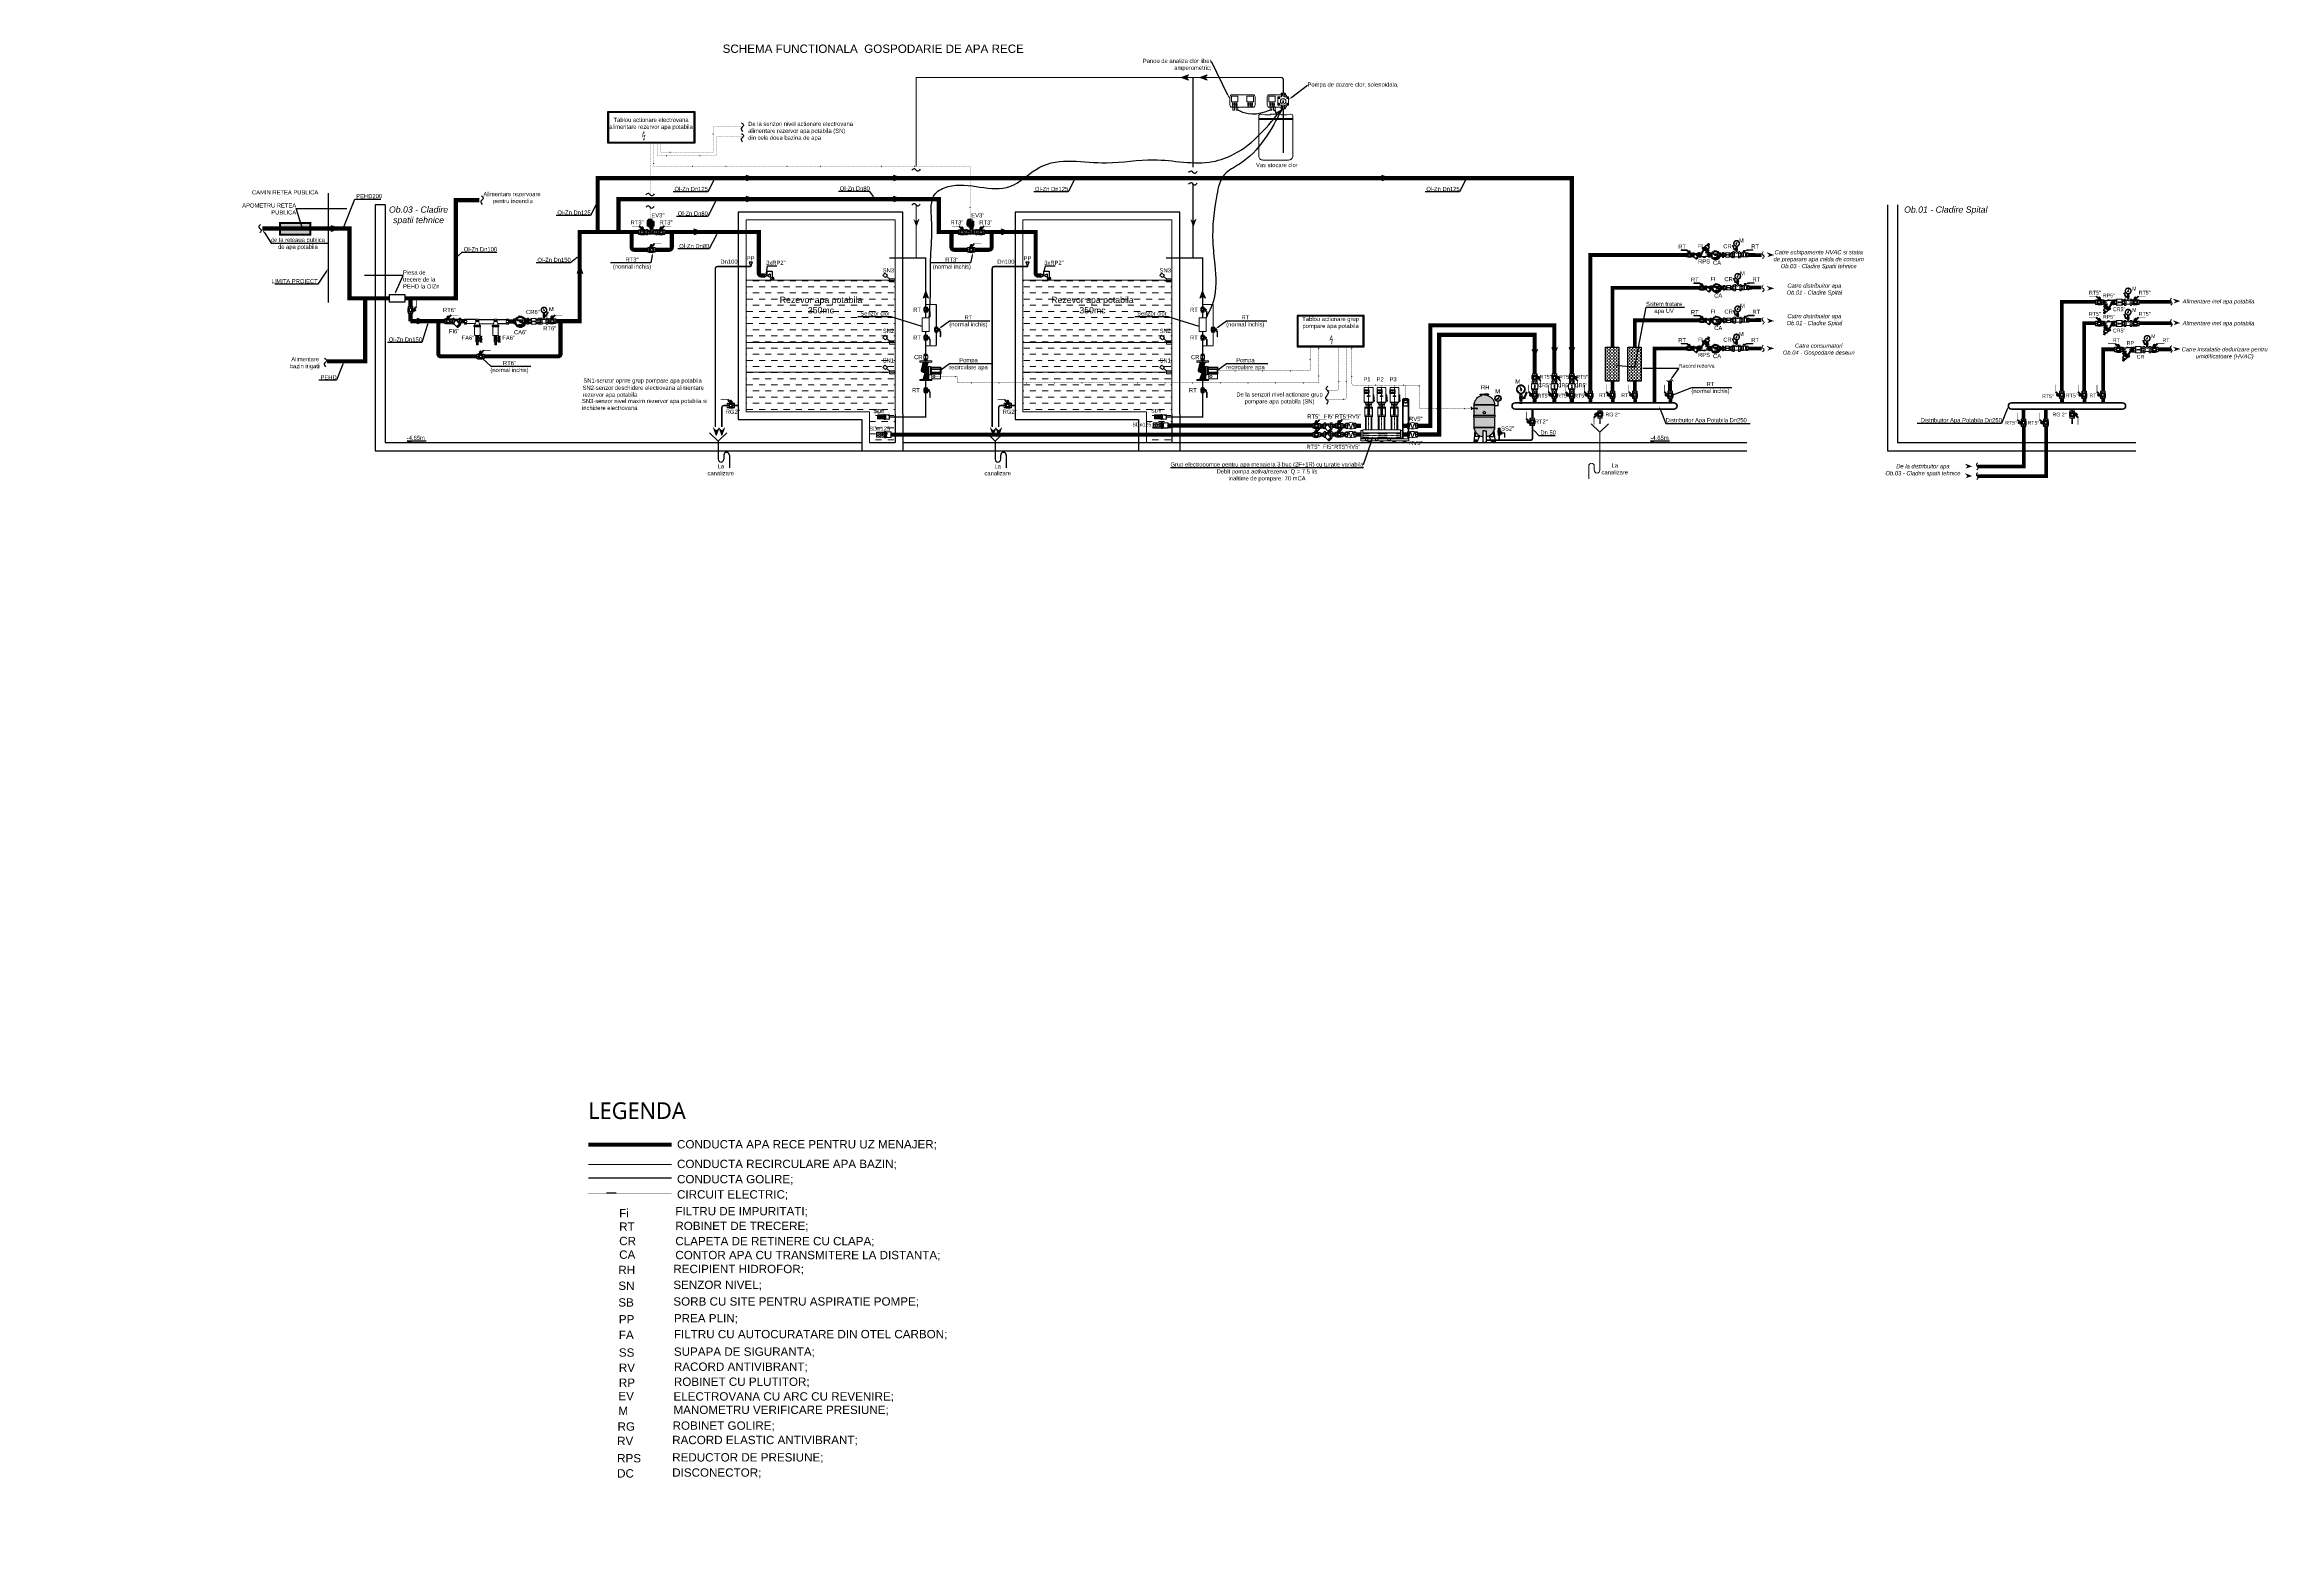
# Model space of a CAD drawing. Header units: millimetres. Extents: x 0 to 53377, y 0 to 36189.
import ezdxf
from ezdxf import colors
from ezdxf.entities.mleader import LeaderData, LeaderLine
from ezdxf.enums import TextEntityAlignment as Align
from ezdxf.math import Vec2, Vec3

# ---------------------------------------------------------------- set-up
doc = ezdxf.new("R2010")
doc.units = ezdxf.units.MM
for name, pattern in [('ACAD_ISO07W100', [3, 0, -3]), ('AM_ISO08W050', [18, 12, -1.5, 3, -1.5]), ('DASHDOT', [25.4, 12.7, -6.35, 0, -6.35]), ('HIDDEN', [0.2, 0.1, -0.1])]:
    doc.linetypes.add(name, pattern=pattern)
for name, color, linetype, lineweight in [('CP_AXIS', 251, 'DASHDOT', 5), ('CP_DETAL', 251, 'Continuous', 5), ('IS_TEXT', 7, 'Continuous', 5), ('LSG ECHIP_IS', 7, 'Continuous', 25), ('MC-SAN-ECHIPAMENTE', 7, 'Continuous', 0), ('MC-SAN-TEXT(RO)', 7, 'Continuous', 5), ('S_APA RECE', 5, 'Continuous', 25), ('S_TEXT', 7, 'Continuous', 15), ('SAN-MC-Circuit_Informatii', 83, 'ACAD_ISO07W100', 25), ('SAN-MC-COLD WATER', 5, 'Continuous', 30), ('SAN-MC-DRAINING', 42, 'Continuous', 5), ('SAN-MC-GRAY WATER', 6, 'GW_LINE', 30), ('SAN-MC-VALVE', 7, 'Continuous', 5)]:
    doc.layers.add(name, color=color, linetype=linetype, lineweight=lineweight)
for name, color, linetype in [('cp_hidde', 203, 'HIDDEN'), ('MC-SAN-TEXT', 7, 'Continuous'), ('MC-SAN-VANE', 7, 'Continuous'), ('S_ECHIPAMENTE', 7, 'Continuous'), ('SAN-MC-TEXT', 7, 'Continuous')]:
    doc.layers.add(name, color=color, linetype=linetype)
doc.styles.add('AS_LUCIDA', font='l_10646.ttf')
doc.styles.add('CP_ATTR', font='romans.shx')
doc.styles.add('MC-1_la_050', font='arial.ttf', dxfattribs={"height": 0.1})
doc.styles.add('MC-1_la_100', font='arial.ttf', dxfattribs={"height": 0.2})
doc.styles.get("Standard").update_dxf_attribs({"font": 'arial.ttf'})
doc.linetypes.add('GW_LINE', pattern='A,50,15,["GW",Standard,S=0.1,R=0,X=2.5,Y=-6],-30', length=95)
doc.dimstyles.get("Standard").update_dxf_attribs({"dimtxt": 0.18, "dimasz": 0.18, "dimexe": 0.18, "dimexo": 0.0625, "dimgap": 0.09, "dimtad": 0, "dimtih": 1, "dimtoh": 1, "dimdec": 4, "dimzin": 0, "dimdsep": 46, "dimtxsty": 'Standard', "dimcen": 0.09, "dimadec": 0, "dimazin": 0, "dimtfac": 1, "dimtdec": 4, "dimtofl": 0, "dimtmove": 0, "dimatfit": 3, "dimfxl": 1, "dimtolj": 1, "dimtzin": 0, "dimarcsym": 0})

# ---------------------------------------------------------------- blocks, each defined once
blk = doc.blocks.new('rt')
at = {"layer": 'SAN-MC-VALVE'}
h = blk.add_hatch(color=1, dxfattribs=at)
h.dxf.hatch_style = 1
h.paths.add_polyline_path([(760356, -58740), (760335, -58740), (760333, -58740), (760332, -58740), (760331, -58738), (760331, -58738), (760330, -58737), (760330, -58736), (760330, -58686), (760330, -58685), (760329, -58683), (760289, -58644), (760288, -58642), (760288, -58641), (760288, -58472), (760289, -58469), (760293, -58468), (760300, -58468), (760300, -58632), (760301, -58634), (760301, -58636), (760302, -58637), (760304, -58639), (760336, -58665), (760339, -58669), (760340, -58671), (760342, -58673), (760343, -58677), (760344, -58680), (760344, -58683), (760344, -58717), (760356, -58717)])
at = {"layer": 'SAN-MC-VALVE', "linetype": 'Continuous'}
for p, q in [((760329, -58683), (760289, -58644)), ((760304, -58639), (760336, -58665)), ((760314, -58705), (760309, -58705)), ((760309, -58705), (760309, -58712)), ((760309, -58720), (760309, -58712)), ((760315, -58712), (760310, -58712)), ((760314, -58705), (760315, -58702)), ((760317, -58702), (760315, -58702)), ((760315, -58702), (760315, -58712)), ((760315, -58723), (760315, -58712)), ((760317, -58701), (760317, -58712)), ((760317, -58702), (760317, -58703)), ((760317, -58703), (760317, -58704)), ((760317, -58703), (760317, -58703)), ((760317, -58704), (760317, -58706)), ((760317, -58704), (760317, -58704)), ((760317, -58706), (760317, -58709)), ((760317, -58706), (760317, -58706)), ((760317, -58709), (760317, -58709)), ((760317, -58709), (760317, -58712)), ((760317, -58712), (760317, -58716)), ((760317, -58724), (760317, -58712)), ((760317, -58712), (760317, -58712)), ((760328, -58696), (760322, -58696)), ((760330, -58712), (760330, -58686)), ((760330, -58736), (760330, -58712)), ((760344, -58717), (760344, -58683)), ((760344, -58685), (760356, -58685)), ((760363, -58695), (760344, -58695)), ((760350, -58709), (760350, -58716)), ((760361, -58709), (760351, -58709)), ((760356, -58685), (760356, -58695)), ((760357, -58716), (760357, -58709)), ((760361, -58716), (760361, -58709)), ((760363, -58695), (760363, -58712)), ((760363, -58730), (760363, -58712)), ((760372, -58693), (760364, -58693)), ((760372, -58681), (760382, -58670)), ((760372, -58691), (760372, -58681)), ((760374, -58691), (760374, -58679)), ((760374, -58679), (760398, -58679)), ((760386, -58624), (760382, -58626)), ((760382, -58670), (760382, -58626)), ((760382, -58660), (760438, -58660)), ((760382, -58670), (760438, -58670)), ((760386, -58624), (760489, -58624)), ((760395, -58626), (760395, -58660)), ((760397, -58733), (760397, -58679)), ((760398, -58733), (760398, -58679)), ((760398, -58681), (760412, -58681)), ((760412, -58733), (760412, -58679)), ((760412, -58679), (760438, -58679)), ((760413, -58733), (760413, -58679)), ((760438, -58660), (760438, -58626)), ((760493, -58660), (760438, -58660)), ((760493, -58670), (760438, -58670)), ((760464, -58679), (760438, -58679)), ((760462, -58733), (760462, -58679)), ((760464, -58733), (760464, -58679)), ((760477, -58681), (760464, -58681)), ((760477, -58733), (760477, -58679)), ((760501, -58679), (760477, -58679)), ((760479, -58733), (760479, -58679)), ((760480, -58626), (760480, -58660)), ((760489, -58624), (760493, -58626)), ((760493, -58670), (760493, -58626)), ((760503, -58681), (760493, -58670)), ((760501, -58734), (760501, -58679)), ((760503, -58758), (760503, -58681)), ((760314, -58720), (760309, -58720)), ((760314, -58720), (760315, -58723)), ((760317, -58723), (760315, -58723)), ((760317, -58716), (760317, -58719)), ((760317, -58716), (760317, -58716)), ((760317, -58719), (760317, -58721)), ((760317, -58719), (760317, -58719)), ((760317, -58721), (760317, -58722)), ((760317, -58721), (760317, -58721)), ((760317, -58722), (760317, -58723)), ((760317, -58722), (760317, -58722)), ((760317, -58722), (760317, -58722)), ((760317, -58722), (760317, -58722)), ((760328, -58729), (760322, -58729)), ((760344, -58740), (760335, -58740)), ((760356, -58717), (760344, -58717)), ((760344, -58740), (760344, -58740)), ((760344, -58740), (760356, -58740)), ((760361, -58716), (760351, -58716)), ((760356, -58740), (760356, -58717)), ((760363, -58730), (760356, -58730)), ((760372, -58732), (760364, -58732)), ((760372, -58758), (760372, -58733)), ((760377, -58758), (760372, -58758)), ((760372, -58758), (760373, -58758)), ((760372, -58758), (760438, -58758)), ((760372, -58758), (760372, -58762)), ((760372, -58762), (760381, -58765)), ((760372, -58762), (760438, -58762)), ((760374, -58734), (760374, -58733)), ((760374, -58758), (760375, -58758)), ((760375, -58758), (760438, -58758)), ((760377, -58737), (760392, -58737)), ((760377, -58739), (760392, -58739)), ((760493, -58765), (760382, -58765)), ((760382, -58766), (760382, -58797)), ((760386, -58799), (760382, -58797)), ((760386, -58799), (760489, -58799)), ((760395, -58797), (760395, -58765)), ((760418, -58737), (760438, -58737)), ((760418, -58739), (760438, -58739)), ((760458, -58737), (760438, -58737)), ((760458, -58739), (760438, -58739)), ((760500, -58758), (760438, -58758)), ((760438, -58758), (760503, -58758)), ((760503, -58762), (760438, -58762)), ((760438, -58797), (760438, -58765)), ((760480, -58797), (760480, -58765)), ((760498, -58737), (760483, -58737)), ((760498, -58739), (760483, -58739)), ((760489, -58799), (760493, -58797)), ((760493, -58766), (760493, -58797)), ((760503, -58762), (760494, -58765)), ((760502, -58758), (760500, -58758)), ((760503, -58758), (760500, -58758)), ((760503, -58758), (760502, -58758)), ((760503, -58758), (760503, -58762))]:
    blk.add_line(p, q, dxfattribs=at)
for centre, radius, start, end in [((760293, -58641), 4.67, 180, 224.9999), ((760310, -58632), 9.33, 180, 230.0001), ((760323, -58709), 14.2, 164.0201, 195.9799), ((760323, -58716), 14.2, 164.0201, 195.9799), ((760332, -58707), 17.3, 162.983, 197.017), ((760332, -58718), 17.4, 163.0712, 196.9288), ((760322, -58701), 4.67, 90, 180), ((760328, -58694), 2.33, 270, 0), ((760325, -58686), 4.67, 0, 44.9996), ((760321, -58683), 23.3, 0, 50), ((760351, -58709), 0.778, 90, 180), ((760356, -58709), 0.778, 0, 90), ((760364, -58695), 1.56, 90, 180), ((760371, -58691), 1.56, 270, 0), ((760372, -58691), 1.56, 270, 0), ((760389, -58634), 10.3, 50.9211, 129.0789), ((760417, -58722), 98.2, 77.5816, 102.4184), ((760459, -58722), 98.2, 77.5816, 102.4184), ((760486, -58634), 10.3, 50.9211, 129.0789), ((760322, -58724), 4.67, 180, 270), ((760328, -58731), 2.33, 0, 90), ((760335, -58736), 4.67, 180, 270), ((760351, -58716), 0.778, 180, 270), ((760356, -58716), 0.778, 270, 0), ((760364, -58730), 1.56, 180, 270), ((760371, -58733), 1.56, 0, 90), ((760372, -58733), 1.56, 0, 90), ((760377, -58734), 3.11, 180, 270), ((760377, -58736), 3.11, 180, 270), ((760381, -58766), 1.56, 0, 74.9998), ((760389, -58789), 10.3, 230.9211, 309.0789), ((760392, -58733), 4.67, 270, 0), ((760392, -58733), 6.22, 270, 0), ((760417, -58701), 98.2, 257.5816, 282.4184), ((760418, -58733), 6.22, 180, 270), ((760418, -58733), 4.67, 180, 270), ((760459, -58701), 98.2, 257.5816, 282.4184), ((760458, -58733), 6.22, 270, 0), ((760458, -58733), 4.67, 270, 0), ((760483, -58733), 6.22, 180, 270), ((760483, -58733), 4.67, 180, 270), ((760486, -58789), 10.3, 230.9211, 309.0789), ((760494, -58766), 1.56, 105.0002, 180), ((760498, -58734), 3.11, 270, 0), ((760498, -58736), 3.11, 270, 0), ((760505, -58736), 3.11, 180, 180.0000027747644)]:
    blk.add_arc(centre, radius, start, end, dxfattribs=at)
for centre, major_axis, ratio in [((760372, -58712), (0.8, 19.4), 0.343041), ((760373, -58712), (0, 19.9), 0.355391)]:
    blk.add_ellipse(centre, major_axis=major_axis, ratio=ratio, start_param=3.141593, end_param=6.283185, dxfattribs=at)
blk = doc.blocks.new('MAN2')
at = {"layer": 'SAN-MC-VALVE', "lineweight": 5}
h = blk.add_hatch(color=1, dxfattribs=at)
edge = h.paths.add_edge_path()
edge.add_arc((54927, 150425), 5.96, 98.3516, 186.7188)
edge.add_line((54921, 150425), (54896, 150400))
edge.add_arc((54896, 150400), 0.581, 140.6187, 317.9808)
edge.add_line((54897, 150399), (54923, 150422))
edge.add_arc((54925, 150427), 5.65, 255.5699, 348.5337)
edge.add_arc((54939, 150421), 9.95, 101.1321, 147.5393, ccw=False)
edge.add_line((54937, 150431), (54939, 150431))
edge.add_arc((54938, 150438), 7.36, 275.2597, 355.2629)
edge.add_arc((54936, 150436), 9.58, 10.7132, 69.2213)
edge.add_arc((54938, 150439), 6.42, 76.9038, 172.4916)
edge.add_line((54932, 150440), (54931, 150436))
edge.add_arc((54919, 150442), 12.3, 302.7102, 335.3468, ccw=False)
at = {"layer": 'SAN-MC-VALVE', "linetype": 'Continuous', "lineweight": 5}
for p, q in [((54836, 150194), (54828, 150194)), ((54836, 150130), (54828, 150130)), ((54829, 150207), (54829, 150117)), ((54839, 150219), (54836, 150209)), ((54836, 150209), (54836, 150113)), ((54839, 150103), (54836, 150113)), ((54839, 150219), (54839, 150105)), ((54841, 150219), (54839, 150219)), ((54839, 150218), (54841, 150218)), ((54839, 150105), (54841, 150105)), ((54841, 150103), (54839, 150103)), ((54846, 150234), (54841, 150226)), ((54841, 150226), (54841, 150097)), ((54846, 150088), (54841, 150097)), ((54846, 150234), (54873, 150234)), ((54846, 150198), (54873, 150198)), ((54846, 150124), (54873, 150124)), ((54846, 150088), (54873, 150088)), ((54873, 150234), (54879, 150226)), ((54873, 150088), (54879, 150097)), ((54879, 150226), (54879, 150097)), ((54976, 150219), (54974, 150209)), ((54974, 150209), (54974, 150113)), ((54976, 150103), (54974, 150113)), ((54976, 150219), (54976, 150105)), ((54979, 150219), (54976, 150219)), ((54976, 150218), (54979, 150218)), ((54980, 150208), (54976, 150208)), ((54980, 150114), (54976, 150114)), ((54976, 150105), (54979, 150105)), ((54979, 150103), (54976, 150103)), ((54984, 150234), (54979, 150226)), ((54979, 150226), (54979, 150097)), ((54984, 150088), (54979, 150097)), ((54984, 150234), (55011, 150234)), ((54984, 150198), (55011, 150198)), ((54984, 150124), (55011, 150124)), ((54984, 150088), (55011, 150088)), ((55011, 150234), (55016, 150226)), ((55011, 150088), (55016, 150097)), ((55021, 150208), (55015, 150208)), ((55021, 150114), (55015, 150114)), ((55016, 150226), (55016, 150097)), ((55021, 150208), (55021, 150114)), ((55021, 150208), (55022, 150207)), ((55021, 150114), (55022, 150115)), ((55022, 150207), (55022, 150115)), ((55033, 150207), (55022, 150207)), ((55033, 150115), (55022, 150115)), ((55026, 150205), (55025, 150207)), ((55026, 150117), (55025, 150115)), ((55026, 150207), (55026, 150115)), ((55034, 150205), (55026, 150205)), ((55034, 150117), (55026, 150117)), ((55033, 150207), (55033, 150115)), ((55033, 150207), (55035, 150204)), ((55033, 150115), (55035, 150119))]:
    blk.add_line(p, q, dxfattribs=at)
at = {"layer": 'SAN-MC-VALVE', "lineweight": 5}
for p, q in [((54863, 150432), (54868, 150432)), ((54863, 150429), (54868, 150429)), ((54863, 150427), (54872, 150427)), ((54863, 150424), (54868, 150424)), ((54863, 150421), (54868, 150421)), ((54864, 150438), (54869, 150437)), ((54864, 150435), (54868, 150434)), ((54864, 150418), (54868, 150419)), ((54864, 150416), (54869, 150416)), ((54865, 150443), (54870, 150442)), ((54865, 150440), (54874, 150438)), ((54865, 150413), (54874, 150415)), ((54865, 150410), (54870, 150411)), ((54866, 150446), (54870, 150444)), ((54866, 150407), (54870, 150409)), ((54867, 150448), (54871, 150447)), ((54867, 150405), (54871, 150406)), ((54868, 150451), (54872, 150449)), ((54872, 150404), (54868, 150402)), ((54869, 150454), (54877, 150450)), ((54873, 150402), (54869, 150400)), ((54871, 150456), (54875, 150454)), ((54875, 150399), (54871, 150397)), ((54872, 150458), (54876, 150456)), ((54876, 150397), (54872, 150395)), ((54873, 150461), (54877, 150458)), ((54873, 150402), (54878, 150404)), ((54877, 150395), (54873, 150393)), ((54875, 150463), (54879, 150460)), ((54879, 150393), (54875, 150390)), ((54877, 150465), (54884, 150460)), ((54884, 150394), (54877, 150388)), ((54878, 150467), (54882, 150464)), ((54880, 150469), (54884, 150466)), ((54882, 150471), (54885, 150468)), ((54884, 150473), (54887, 150470)), ((54886, 150475), (54892, 150468)), ((54889, 150477), (54891, 150473)), ((54891, 150478), (54893, 150475)), ((54893, 150480), (54896, 150476)), ((54896, 150481), (54898, 150477)), ((54898, 150483), (54902, 150474)), ((54901, 150484), (54903, 150480)), ((54903, 150485), (54905, 150480)), ((54906, 150486), (54907, 150481)), ((54909, 150486), (54910, 150482)), ((54909, 150245), (54944, 150245)), ((54913, 150478), (54911, 150487)), ((54911, 150464), (54922, 150431)), ((54911, 150311), (54911, 150300)), ((54911, 150275), (54911, 150264)), ((54911, 150264), (54941, 150264)), ((54912, 150464), (54926, 150432)), ((54912, 150340), (54940, 150340)), ((54912, 150340), (54912, 150336)), ((54913, 150342), (54913, 150340)), ((54913, 150342), (54939, 150342)), ((54913, 150242), (54913, 150238)), ((54913, 150242), (54939, 150242)), ((54913, 150238), (54939, 150238)), ((54914, 150488), (54915, 150483)), ((54914, 150359), (54914, 150345)), ((54914, 150359), (54938, 150345)), ((54938, 150359), (54914, 150345)), ((54914, 150345), (54938, 150345)), ((54915, 150246), (54915, 150242)), ((54916, 150345), (54916, 150342)), ((54917, 150488), (54917, 150484)), ((54917, 150245), (54917, 150254)), ((54920, 150488), (54920, 150484)), ((54922, 150489), (54923, 150484)), ((54925, 150489), (54925, 150480)), ((54926, 150415), (54926, 150413)), ((54928, 150489), (54928, 150484)), ((54931, 150488), (54930, 150484)), ((54933, 150488), (54933, 150484)), ((54934, 150419), (54936, 150416)), ((54936, 150488), (54935, 150483)), ((54936, 150345), (54936, 150342)), ((54936, 150245), (54936, 150254)), ((54937, 150478), (54939, 150487)), ((54938, 150345), (54938, 150359)), ((54938, 150245), (54938, 150242)), ((54939, 150342), (54939, 150340)), ((54939, 150242), (54939, 150238)), ((54942, 150486), (54940, 150482)), ((54940, 150340), (54940, 150336)), ((54941, 150311), (54941, 150300)), ((54941, 150275), (54941, 150264)), ((54944, 150486), (54943, 150481)), ((54947, 150485), (54945, 150480)), ((54950, 150484), (54948, 150480)), ((54952, 150483), (54948, 150474)), ((54955, 150481), (54952, 150477)), ((54957, 150480), (54955, 150476)), ((54955, 150273), (54955, 150304)), ((54955, 150297), (54962, 150297)), ((54955, 150280), (54962, 150280)), ((54959, 150478), (54957, 150475)), ((54964, 150475), (54958, 150468)), ((54962, 150477), (54959, 150473)), ((54966, 150473), (54963, 150470)), ((54968, 150471), (54965, 150468)), ((54970, 150469), (54967, 150466)), ((54974, 150465), (54967, 150460)), ((54967, 150394), (54974, 150388)), ((54967, 150297), (54976, 150294)), ((54975, 150282), (54967, 150280)), ((54972, 150467), (54968, 150464)), ((54975, 150463), (54972, 150460)), ((54977, 150402), (54972, 150404)), ((54972, 150393), (54975, 150390)), ((54977, 150461), (54973, 150458)), ((54981, 150454), (54973, 150450)), ((54973, 150395), (54977, 150393)), ((54978, 150458), (54975, 150456)), ((54975, 150397), (54978, 150395)), ((54980, 150456), (54976, 150454)), ((54976, 150399), (54980, 150397)), ((54986, 150440), (54977, 150438)), ((54986, 150413), (54977, 150415)), ((54977, 150402), (54981, 150400)), ((54982, 150451), (54978, 150449)), ((54987, 150427), (54978, 150427)), ((54978, 150404), (54982, 150402)), ((54983, 150448), (54979, 150447)), ((54983, 150405), (54979, 150406)), ((54979, 150297), (55005, 150377)), ((54984, 150446), (54980, 150444)), ((54984, 150407), (54980, 150409)), ((54985, 150443), (54981, 150442)), ((54985, 150410), (54981, 150411)), ((54986, 150438), (54982, 150437)), ((54987, 150435), (54982, 150434)), ((54987, 150432), (54982, 150432)), ((54987, 150421), (54982, 150421)), ((54987, 150418), (54982, 150419)), ((54986, 150416), (54982, 150416)), ((54987, 150429), (54983, 150429)), ((54987, 150424), (54983, 150424)), ((54993, 150292), (55025, 150370))]:
    blk.add_line(p, q, dxfattribs=at)
at = {"layer": 'SAN-MC-VALVE'}
for p, q in [((54905, 150208), (54879, 150208)), ((54974, 150114), (54879, 150114)), ((54974, 150208), (54947, 150208))]:
    blk.add_line(p, q, dxfattribs=at)
at = {"layer": 'SAN-MC-VALVE', "lineweight": 5}
for points in [[(54994, 150427), (54994, 150433), (54993, 150439), (54992, 150445), (54990, 150451), (54987, 150457), (54985, 150462), (54981, 150467), (54977, 150472), (54973, 150477), (54968, 150481), (54963, 150484), (54958, 150488), (54952, 150490), (54947, 150492), (54941, 150494), (54934, 150495), (54928, 150496), (54922, 150496), (54916, 150495), (54910, 150494), (54904, 150492), (54898, 150490), (54892, 150488), (54887, 150484), (54882, 150481), (54877, 150477), (54873, 150472), (54869, 150467), (54866, 150462), (54863, 150457), (54860, 150451), (54858, 150445), (54857, 150439), (54856, 150433), (54856, 150427), (54856, 150420), (54857, 150414), (54858, 150408), (54860, 150402), (54863, 150397), (54866, 150391), (54869, 150386), (54873, 150381), (54877, 150377), (54882, 150373), (54887, 150369), (54892, 150366), (54898, 150363), (54904, 150361), (54910, 150359), (54916, 150358), (54922, 150358), (54928, 150358), (54934, 150358), (54941, 150359), (54947, 150361), (54952, 150363), (54958, 150366), (54963, 150369), (54968, 150373), (54973, 150377), (54977, 150381), (54981, 150386), (54985, 150391), (54987, 150397), (54990, 150402), (54992, 150408), (54993, 150414), (54994, 150420)], [(54906, 150331), (54946, 150331), (54946, 150336), (54906, 150336)]]:
    blk.add_lwpolyline(points, close=True, dxfattribs=at)
for points in [[(54915, 150238), (54905, 150208)], [(54908, 150331), (54908, 150311), (54944, 150311), (54944, 150331)], [(54911, 150275), (54908, 150275), (54908, 150300), (54911, 150300)], [(54909, 150245), (54909, 150254)], [(54912, 150256), (54941, 150256)], [(54915, 150256), (54915, 150263), (54937, 150263), (54937, 150256)], [(54937, 150238), (54947, 150208)], [(54940, 150299), (54955, 150299)], [(54955, 150277), (54940, 150277)], [(54944, 150254), (54944, 150245)], [(54962, 150304), (54955, 150304)], [(54955, 150273), (54962, 150273)], [(54964, 150276), (54964, 150301)], [(54964, 150297), (54967, 150297), (54967, 150280), (54964, 150280)]]:
    blk.add_lwpolyline(points, dxfattribs=at)
for centre, radius in [((54925, 150427), 66.5), ((54925, 150427), 62), ((54927, 150288), 6.69)]:
    blk.add_circle(centre, radius, dxfattribs=at)
at = {"layer": 'SAN-MC-VALVE', "linetype": 'Continuous', "lineweight": 5}
for centre, radius, start, end in [((54876, 150216), 34.6, 148.5878, 211.4122), ((54981, 150161), 139, 164.5036, 195.4964), ((54876, 150106), 34.6, 148.5878, 211.4122), ((54844, 150216), 34.6, 328.5878, 31.4122), ((54739, 150161), 139, 344.5036, 15.4964), ((54844, 150106), 34.6, 328.5878, 31.4122), ((55013, 150216), 34.6, 148.5878, 211.4122), ((55118, 150161), 139, 164.5036, 195.4964), ((55013, 150106), 34.6, 148.5878, 211.4122), ((54981, 150216), 34.6, 328.5878, 31.4122), ((54876, 150161), 139, 344.5036, 15.4964), ((54981, 150106), 34.6, 328.5878, 31.4122)]:
    blk.add_arc(centre, radius, start, end, dxfattribs=at)
at = {"layer": 'SAN-MC-VALVE', "lineweight": 5}
for centre, radius, start, end in [((54927, 150288), 24.3, 129.2376, 230.7624), ((54926, 150220), 24, 209.1721, 330.8279), ((54913, 150251), 5.08, 35.5529, 144.4471), ((54912, 150464), 0.607, 45.0621, 191.2661), ((54926, 150342), 44.3, 250.3246, 289.6754), ((54926, 150242), 36.3, 65.7479, 114.2521), ((54926, 150233), 22.8, 65.2225, 114.7775), ((54927, 150427), 5.65, 144.4342, 237.398), ((54916, 150417), 9.95, 349.9965, 36.4037), ((54933, 150411), 7.36, 164.124, 244.1272), ((54925, 150426), 5.96, 347.216, 75.5832), ((54931, 150414), 9.58, 259.5776, 318.0857), ((54942, 150427), 12.3, 191.5746, 224.2112), ((54933, 150411), 6.42, 325.7682, 61.356), ((54940, 150251), 4.82, 32.1374, 147.8626), ((54927, 150288), 24.3, 26.9874, 53.4243), ((54927, 150288), 24.3, 306.5757, 333.0126), ((54960, 150300), 4.26, 302.1374, 57.8626), ((54944, 150288), 20.1, 335.2225, 24.7775), ((54960, 150276), 4.48, 305.5529, 54.4471), ((54984, 150288), 10.3, 116.3085, 23.6915), ((55013, 150367), 12.4, 13.991, 126.009)]:
    blk.add_arc(centre, radius, start, end, dxfattribs=at)
at = {"layer": 'SAN-MC-VALVE', "lineweight": 5, "attachment_point": 1}
for s, insert, char_height, width in [('{\\fArial|b0|i0|c0|p34;2}', (54878, 150444), 10.23, 27.19), ('{\\fArial|b0|i0|c0|p34;0}', (54887, 150399), 10.23, 27.19), ('{\\fArial|b0|i0|c0|p34;4}', (54902, 150470), 10.23, 27.19), ('{\\fArial|b0|i0|c0|p34;x10=kPa}', (54914, 150390), 5.18, 23.21), ('{\\fArial|b0|i0|c0|p34;mH2O}', (54918, 150399), 5.18, 23.21), ('{\\fArial|b0|i0|c0|p34;6}', (54941, 150469), 10.23, 27.19), ('{\\fArial|b0|i0|c0|p34;10}', (54949, 150401), 10.23, 27.19), ('{\\fArial|b0|i0|c0|p34;8}', (54965, 150440), 10.23, 27.19)]:
    blk.add_mtext(s, dxfattribs=dict(at, insert=insert, char_height=char_height, width=width))
blk = doc.blocks.new('CLAPETA')
at = {"layer": 'SAN-MC-VALVE', "linetype": 'Continuous', "lineweight": 5}
for p, q in [((58400, 150966), (58395, 150958)), ((58395, 150829), (58395, 150958)), ((58400, 150820), (58395, 150829)), ((58427, 150966), (58400, 150966)), ((58427, 150930), (58400, 150930)), ((58427, 150856), (58400, 150856)), ((58427, 150820), (58400, 150820)), ((58427, 150966), (58432, 150958)), ((58427, 150820), (58432, 150829)), ((58432, 150829), (58432, 150958)), ((58432, 150951), (58434, 150951)), ((58435, 150949), (58432, 150949)), ((58435, 150837), (58432, 150837)), ((58432, 150835), (58434, 150835)), ((58434, 150951), (58437, 150941)), ((58434, 150835), (58434, 150949)), ((58434, 150835), (58437, 150845)), ((58437, 150845), (58437, 150941)), ((58437, 150924), (58443, 150924)), ((58437, 150861), (58443, 150861)), ((58446, 150943), (58442, 150937)), ((58442, 150847), (58442, 150937)), ((58446, 150841), (58442, 150847)), ((58446, 150943), (58482, 150943)), ((58446, 150919), (58482, 150919)), ((58446, 150917), (58482, 150917)), ((58446, 150867), (58482, 150867)), ((58446, 150865), (58482, 150865)), ((58446, 150841), (58446, 150841)), ((58446, 150841), (58482, 150841)), ((58482, 150943), (58495, 150955)), ((58482, 150841), (58482, 150943)), ((58482, 150841), (58495, 150829)), ((58498, 150829), (58498, 150954)), ((58501, 150958), (58603, 150958)), ((58501, 150826), (58603, 150826)), ((58603, 150826), (58603, 150958)), ((58611, 150834), (58611, 150950)), ((58649, 150943), (58611, 150943)), ((58649, 150919), (58611, 150919)), ((58649, 150917), (58611, 150917)), ((58649, 150867), (58611, 150867)), ((58649, 150865), (58611, 150865)), ((58649, 150841), (58611, 150841)), ((58649, 150943), (58652, 150937)), ((58649, 150841), (58652, 150847)), ((58652, 150847), (58652, 150937)), ((58659, 150924), (58652, 150924)), ((58659, 150861), (58652, 150861)), ((58662, 150951), (58659, 150941)), ((58659, 150845), (58659, 150941)), ((58662, 150835), (58659, 150845)), ((58661, 150949), (58664, 150949)), ((58661, 150837), (58664, 150837)), ((58664, 150951), (58662, 150951)), ((58662, 150835), (58662, 150949)), ((58664, 150835), (58662, 150835)), ((58669, 150966), (58664, 150958)), ((58664, 150829), (58664, 150958)), ((58669, 150820), (58664, 150829)), ((58669, 150966), (58696, 150966)), ((58669, 150930), (58696, 150930)), ((58669, 150856), (58696, 150856)), ((58669, 150820), (58696, 150820)), ((58696, 150966), (58701, 150958)), ((58696, 150820), (58701, 150829)), ((58701, 150829), (58701, 150958))]:
    blk.add_line(p, q, dxfattribs=at)
at = {"layer": 'SAN-MC-VALVE', "lineweight": 5}
for p, q in [((58519, 150898), (58534, 150889)), ((58534, 150898), (58519, 150898)), ((58534, 150889), (58519, 150881)), ((58534, 150881), (58519, 150881)), ((58541, 150893), (58534, 150898)), ((58541, 150885), (58534, 150881)), ((58571, 150893), (58541, 150893)), ((58571, 150885), (58541, 150885)), ((58567, 150900), (58571, 150893)), ((58586, 150889), (58567, 150900)), ((58586, 150889), (58567, 150879)), ((58567, 150879), (58571, 150885))]:
    blk.add_line(p, q, dxfattribs=at)
at = {"layer": 'SAN-MC-VALVE', "linetype": 'Continuous', "lineweight": 5}
for centre, radius, start, end in [((58430, 150948), 34.6, 148.5878, 211.4122), ((58534, 150893), 139, 164.5036, 195.4964), ((58430, 150838), 34.6, 148.5878, 211.4122), ((58398, 150948), 34.6, 328.5878, 31.4122), ((58293, 150893), 139, 344.5036, 15.4964), ((58398, 150838), 34.6, 328.5878, 31.4122), ((58466, 150930), 24, 148.5878, 211.4122), ((58539, 150892), 96.7, 164.5036, 195.4964), ((58466, 150854), 24, 148.5878, 211.4122), ((58501, 150950), 8.05, 90, 134.145), ((58501, 150834), 8.05, 227.1525, 270), ((58603, 150950), 8.05, 0, 90), ((58603, 150834), 8.05, 270, 0), ((58628, 150930), 24, 328.5878, 31.4122), ((58556, 150892), 96.7, 344.5036, 15.4964), ((58628, 150854), 24, 328.5878, 31.4122), ((58698, 150948), 34.6, 148.5878, 211.4122), ((58803, 150893), 139, 164.5036, 195.4964), ((58698, 150838), 34.6, 148.5878, 211.4122), ((58667, 150948), 34.6, 328.5878, 31.4122), ((58562, 150893), 139, 344.5036, 15.4964), ((58667, 150838), 34.6, 328.5878, 31.4122)]:
    blk.add_arc(centre, radius, start, end, dxfattribs=at)
blk = doc.blocks.new('apometru')
at = {"layer": 'SAN-MC-VALVE', "lineweight": 5}
h = blk.add_hatch(color=5, dxfattribs=at)
h.dxf.hatch_style = 1
h.paths.add_polyline_path([(54383, 150155), (54381, 150159), (54373, 150155, 0.131031), (54369, 150157), (54369, 150166), (54364, 150166), (54364, 150157, 0.131031), (54361, 150155), (54353, 150159), (54351, 150155), (54358, 150151, 0.131031), (54358, 150146), (54351, 150142), (54353, 150138), (54361, 150142, 0.131031), (54364, 150140), (54364, 150131), (54369, 150131), (54369, 150140, 0.131031), (54373, 150142), (54381, 150138), (54383, 150142), (54375, 150146, 0.131031), (54375, 150151)])
at = {"layer": 'SAN-MC-VALVE', "color": 7, "lineweight": 5}
for p, q in [((54206, 150198), (54173, 150198)), ((54187, 150195), (54173, 150195)), ((54187, 150130), (54173, 150130)), ((54206, 150127), (54173, 150127)), ((54187, 150198), (54187, 150127)), ((54189, 150198), (54187, 150195)), ((54189, 150127), (54187, 150130)), ((54206, 150111), (54206, 150214)), ((54209, 150219), (54207, 150215)), ((54209, 150105), (54207, 150109)), ((54238, 150192), (54210, 150192)), ((54231, 150132), (54210, 150132)), ((54251, 150221), (54212, 150221)), ((54238, 150104), (54212, 150104)), ((54329, 150289), (54328, 150290)), ((54329, 150289), (54339, 150291)), ((54329, 150289), (54331, 150276)), ((54341, 150279), (54339, 150291)), ((54397, 150136), (54398, 150137)), ((54402, 150135), (54397, 150136)), ((54397, 150119), (54402, 150121)), ((54398, 150118), (54397, 150119)), ((54398, 150137), (54403, 150136)), ((54398, 150128), (54398, 150127)), ((54398, 150128), (54401, 150128)), ((54401, 150127), (54398, 150127)), ((54403, 150120), (54398, 150118)), ((54404, 150145), (54403, 150143)), ((54406, 150141), (54403, 150143)), ((54403, 150112), (54406, 150114)), ((54403, 150112), (54404, 150111)), ((54404, 150145), (54406, 150142)), ((54406, 150113), (54404, 150111)), ((54408, 150151), (54409, 150152)), ((54411, 150147), (54408, 150151)), ((54408, 150104), (54411, 150109)), ((54409, 150104), (54408, 150104)), ((54409, 150152), (54412, 150148)), ((54412, 150108), (54409, 150104)), ((54418, 150154), (54416, 150154)), ((54417, 150151), (54416, 150154)), ((54416, 150102), (54417, 150105)), ((54416, 150102), (54418, 150101)), ((54418, 150154), (54419, 150151)), ((54419, 150105), (54418, 150101)), ((54425, 150152), (54425, 150157)), ((54425, 150157), (54426, 150157)), ((54425, 150098), (54425, 150104)), ((54426, 150098), (54425, 150098)), ((54426, 150157), (54426, 150152)), ((54426, 150104), (54426, 150098)), ((54432, 150151), (54433, 150154)), ((54433, 150101), (54432, 150105)), ((54435, 150154), (54433, 150154)), ((54433, 150101), (54435, 150102)), ((54435, 150154), (54434, 150151)), ((54434, 150105), (54435, 150102)), ((54439, 150148), (54442, 150152)), ((54442, 150104), (54439, 150108)), ((54443, 150151), (54440, 150147)), ((54440, 150109), (54443, 150104)), ((54442, 150152), (54443, 150151)), ((54443, 150104), (54442, 150104)), ((54445, 150142), (54447, 150145)), ((54448, 150143), (54445, 150141)), ((54445, 150114), (54448, 150112)), ((54447, 150111), (54445, 150113)), ((54448, 150143), (54447, 150145)), ((54447, 150111), (54448, 150112)), ((54448, 150136), (54453, 150137)), ((54453, 150118), (54448, 150120)), ((54454, 150136), (54449, 150135)), ((54449, 150121), (54454, 150119)), ((54450, 150128), (54453, 150128)), ((54453, 150127), (54450, 150127)), ((54453, 150137), (54454, 150136)), ((54453, 150127), (54453, 150128)), ((54454, 150119), (54453, 150118)), ((54482, 150221), (54522, 150221)), ((54496, 150192), (54524, 150192)), ((54496, 150104), (54522, 150104)), ((54502, 150132), (54524, 150132)), ((54525, 150219), (54527, 150215)), ((54525, 150105), (54527, 150109)), ((54527, 150111), (54527, 150214)), ((54545, 150198), (54546, 150195)), ((54545, 150127), (54546, 150130)), ((54546, 150198), (54546, 150127))]:
    blk.add_line(p, q, dxfattribs=at)
at = {"layer": 'SAN-MC-VALVE', "color": 7, "linetype": 'AM_ISO08W050', "lineweight": 5}
for q in [(54328, 150290), (54339, 150291)]:
    blk.add_line((54338, 150293), q, dxfattribs=at)
at = {"layer": 'SAN-MC-VALVE', "color": 7, "lineweight": 5}
for points in [[(54429, 150198), (54429, 150175), (54387, 150175), (54387, 150173), (54432, 150173), (54432, 150200), (54302, 150200), (54302, 150173), (54376, 150173), (54376, 150175), (54304, 150175), (54304, 150198)], [(54306, 150196), (54306, 150177), (54317, 150177), (54317, 150196)], [(54322, 150177), (54333, 150177), (54333, 150196), (54322, 150196)], [(54322, 150088), (54322, 150071), (54336, 150071), (54336, 150088)], [(54338, 150177), (54349, 150177), (54349, 150196), (54338, 150196)], [(54412, 150071), (54412, 150088), (54338, 150088), (54338, 150071)], [(54353, 150177), (54364, 150177), (54364, 150196), (54353, 150196)], [(54369, 150177), (54380, 150177), (54380, 150196), (54369, 150196)], [(54385, 150177), (54396, 150177), (54396, 150196), (54385, 150196)], [(54401, 150177), (54411, 150177), (54411, 150196), (54401, 150196)]]:
    blk.add_lwpolyline(points, close=True, dxfattribs=at)
for points in [[(54329, 150280), (54329, 150280), (54329, 150280), (54329, 150280), (54329, 150280), (54329, 150280), (54329, 150280), (54329, 150280), (54329, 150280), (54329, 150280), (54329, 150280), (54329, 150280), (54329, 150279), (54329, 150279), (54329, 150279), (54329, 150279), (54329, 150279), (54329, 150279), (54329, 150279), (54329, 150279), (54329, 150279), (54329, 150279), (54329, 150279), (54329, 150279), (54329, 150279)], [(54329, 150279), (54329, 150278), (54329, 150278), (54329, 150278), (54329, 150277), (54329, 150277), (54330, 150277), (54330, 150277), (54330, 150276), (54330, 150276), (54330, 150276), (54330, 150275), (54330, 150275), (54330, 150275), (54330, 150274), (54330, 150274), (54330, 150274)], [(54330, 150274), (54330, 150274), (54331, 150274), (54331, 150274), (54331, 150274), (54331, 150274), (54331, 150274), (54331, 150274), (54331, 150274), (54331, 150275), (54331, 150275), (54331, 150275), (54331, 150275), (54331, 150275), (54331, 150275), (54331, 150275), (54331, 150275), (54331, 150276), (54331, 150276), (54331, 150276), (54331, 150276), (54331, 150276), (54331, 150276), (54331, 150276), (54331, 150276)], [(54341, 150279), (54341, 150279), (54342, 150279), (54342, 150278), (54342, 150278), (54342, 150278), (54342, 150278), (54342, 150278), (54342, 150278), (54342, 150278), (54342, 150278), (54342, 150277), (54342, 150277), (54342, 150277), (54342, 150277), (54343, 150277), (54343, 150277), (54343, 150277), (54343, 150277), (54343, 150277), (54343, 150277), (54343, 150277), (54343, 150277), (54343, 150277), (54344, 150277)], [(54342, 150282), (54342, 150282), (54342, 150282), (54342, 150282), (54342, 150282), (54342, 150282), (54342, 150282), (54342, 150282), (54342, 150283), (54342, 150283), (54342, 150283), (54342, 150283), (54342, 150283), (54342, 150283), (54342, 150283), (54342, 150283), (54342, 150283), (54342, 150283), (54342, 150283), (54342, 150283), (54342, 150283), (54342, 150283), (54342, 150283), (54342, 150283), (54342, 150283)], [(54344, 150277), (54344, 150277), (54344, 150277), (54343, 150278), (54343, 150278), (54343, 150278), (54343, 150279), (54343, 150279), (54343, 150280), (54343, 150280), (54343, 150280), (54343, 150280), (54343, 150280), (54343, 150281), (54343, 150281), (54343, 150282), (54342, 150282)]]:
    blk.add_lwpolyline(points, dxfattribs=at)
blk.add_lwpolyline([(54359, 150167, 0.360305), (54347, 150145)], format="xyb", dxfattribs=at)
for points in [[(54381, 150138), (54383, 150142), (54375, 150146, 0.131031), (54375, 150151), (54383, 150155), (54381, 150159), (54373, 150155, 0.131031), (54369, 150157), (54369, 150166), (54364, 150166), (54364, 150157, 0.131031), (54361, 150155), (54353, 150159), (54351, 150155), (54358, 150151, 0.131031), (54358, 150146), (54351, 150142), (54353, 150138), (54361, 150142, 0.131031), (54364, 150140), (54364, 150131), (54369, 150131), (54369, 150140, 0.131031), (54373, 150142)], [(54380, 150175), (54380, 150173), (54382, 150173, -0.177847), (54381, 150171), (54381, 150171, 0.19002), (54382, 150173), (54382, 150175)], [(54439, 150137), (54441, 150141), (54437, 150140), (54429, 150133, 6.854102), (54431, 150130)]]:
    blk.add_lwpolyline(points, format="xyb", close=True, dxfattribs=at)
at = {"layer": 'SAN-MC-VALVE', "color": 1, "lineweight": 5}
blk.add_lwpolyline([(54416, 150177), (54427, 150177), (54427, 150196), (54416, 150196)], close=True, dxfattribs=at)
at = {"layer": 'SAN-MC-VALVE', "color": 7, "lineweight": 5}
for centre, radius in [((54367, 150148), 130), ((54367, 150148), 119), ((54367, 150148), 111), ((54367, 150148), 105), ((54425, 150128), 24.2)]:
    blk.add_circle(centre, radius, dxfattribs=at)
for centre, radius, start, end in [((54235, 150207), 29.1, 153.4265, 209.3492), ((54209, 150214), 3.46, 150, 170.3873), ((54196, 150216), 10.4, 348.8959, 350.3873), ((54329, 150162), 123, 165.8667, 194.1333), ((54235, 150118), 29.1, 150.6508, 206.5735), ((54196, 150109), 10.4, 9.6127, 11.1041), ((54209, 150111), 3.46, 189.6127, 210), ((54212, 150217), 3.46, 90, 150), ((54212, 150107), 3.46, 210, 270), ((54367, 150148), 137, 106.0856, 100.3537), ((54367, 150148), 136, 106.1068, 100.3325), ((54328, 150281), 1.73, 286.0856, 13.2196), ((54367, 150148), 130, 100.2109, 106.2284), ((54342, 150284), 1.73, 193.2196, 280.3537), ((54522, 150217), 3.46, 30, 90), ((54522, 150107), 3.46, 270, 330), ((54498, 150207), 29.1, 330.6508, 26.5735), ((54404, 150162), 123, 345.8667, 14.1332), ((54498, 150118), 29.1, 333.4265, 29.3492), ((54524, 150214), 3.46, 9.6127, 30), ((54538, 150216), 10.4, 189.6127, 191.1041), ((54538, 150109), 10.4, 168.8959, 170.3873), ((54524, 150111), 3.46, 330, 350.3873)]:
    blk.add_arc(centre, radius, start, end, dxfattribs=at)
for centre, major_axis, start_param, end_param in [((54329, 150280), (1.68, 0.4), 4.748013, 6.283185), ((54342, 150283), (-1.68, -0.4), 0, 1.535173)]:
    blk.add_ellipse(centre, major_axis=major_axis, ratio=0.706658, start_param=start_param, end_param=end_param, dxfattribs=at)
at = {"layer": 'SAN-MC-VALVE', "color": 7, "lineweight": 5, "attachment_point": 5}
for s, insert, char_height, width in [('{\\fBookman Old Style|b0|i0|c0|p18;0}', (54312, 150186), 10.37, 10.89), ('{\\fBookman Old Style|b0|i0|c0|p18;0}', (54327, 150186), 10.37, 10.89), ('{\\fArial|b0|i0|c0|p34;B}', (54329, 150079), 10.37, 10.89), ('{\\fBookman Old Style|b0|i0|c0|p18;0}', (54343, 150186), 10.37, 10.89), ('{\\fArial|b0|i0|c0|p34;M E T E R S}', (54375, 150070), 10.37, 69.12), ('{\\fBookman Old Style|b0|i0|c0|p18;0}', (54359, 150186), 10.37, 10.89), ('{\\fBookman Old Style|b0|i0|c0|p18;0}', (54375, 150186), 10.37, 10.89), ('{\\fBookman Old Style|b0|i0|c0|p18;0}', (54390, 150186), 10.37, 10.89), ('{\\fBookman Old Style|b0|i0|c0|p18;0}', (54406, 150186), 10.37, 10.89), ('{\\fBookman Old Style|b0|i0|c0|p18;0}', (54425, 150161), 5.18, 6.91), ('{\\fBookman Old Style|b0|i0|c0|p18;m\\fBookman Old Style|b0|i0|c0|p16;³}', (54449, 150186), 15.55, 27.65)]:
    blk.add_mtext(s, dxfattribs=dict(at, insert=insert, char_height=char_height, width=width))
at = {"layer": 'SAN-MC-VALVE', "color": 1, "lineweight": 5, "insert": (54422, 150186), "char_height": 10.37, "width": 10.89, "attachment_point": 5}
blk.add_mtext('{\\fBookman Old Style|b0|i0|c0|p18;0}', dxfattribs=at)
blk = doc.blocks.new('filtru')
at = {"layer": 'SAN-MC-VALVE', "linetype": 'Continuous', "lineweight": 5}
for p, q in [((53957, 150206), (53956, 150205)), ((53956, 150205), (53956, 150113)), ((53957, 150112), (53956, 150113)), ((53957, 150206), (53957, 150112)), ((53957, 150206), (53977, 150206)), ((53957, 150112), (53977, 150112)), ((53983, 150236), (53977, 150227)), ((53977, 150098), (53977, 150227)), ((53977, 150209), (53979, 150209)), ((53983, 150089), (53977, 150098)), ((53983, 150236), (54010, 150236)), ((53983, 150199), (54010, 150199)), ((53983, 150125), (54010, 150125)), ((53983, 150089), (54010, 150089)), ((54010, 150236), (54015, 150227)), ((54010, 150089), (54015, 150098)), ((54015, 150098), (54015, 150227)), ((54023, 150209), (54128, 150209)), ((54025, 150154), (54025, 150202)), ((54047, 150181), (54047, 150193)), ((54076, 150028), (54082, 150022)), ((54094, 150013), (54086, 150021)), ((54095, 150148), (54095, 150193)), ((54097, 150012), (54102, 150013)), ((54102, 150013), (54161, 150072)), ((54112, 150028), (54103, 150038)), ((54126, 150118), (54126, 150201)), ((54141, 150236), (54136, 150227)), ((54136, 150098), (54136, 150227)), ((54136, 150215), (54136, 150215)), ((54136, 150209), (54137, 150209)), ((54141, 150089), (54136, 150098)), ((54146, 150062), (54137, 150072)), ((54141, 150236), (54168, 150236)), ((54141, 150199), (54168, 150199)), ((54141, 150125), (54168, 150125)), ((54141, 150089), (54168, 150089)), ((54162, 150081), (54154, 150089)), ((54162, 150078), (54161, 150072)), ((54168, 150236), (54173, 150227)), ((54168, 150089), (54173, 150098)), ((54172, 150209), (54173, 150209)), ((54173, 150098), (54173, 150227))]:
    blk.add_line(p, q, dxfattribs=at)
at = {"layer": 'SAN-MC-VALVE', "lineweight": 5}
for p, q in [((54063, 150190), (54055, 150194)), ((54065, 150194), (54055, 150194)), ((54055, 150185), (54063, 150190)), ((54065, 150185), (54055, 150185)), ((54069, 150192), (54065, 150194)), ((54069, 150188), (54065, 150185)), ((54080, 150192), (54069, 150192)), ((54080, 150188), (54069, 150188)), ((54080, 150195), (54080, 150192)), ((54089, 150190), (54080, 150195)), ((54089, 150190), (54080, 150184)), ((54080, 150184), (54080, 150188))]:
    blk.add_line(p, q, dxfattribs=at)
at = {"layer": 'SAN-MC-VALVE', "linetype": 'Continuous', "lineweight": 5}
for points in [[(54012, 150093), (54072, 150033)], [(54136, 150108), (54070, 150174)], [(54137, 150098), (54070, 150032), (54075, 150027), (54140, 150091)], [(54149, 150089), (54080, 150020), (54082, 150017), (54154, 150089)]]:
    blk.add_lwpolyline(points, dxfattribs=at)
for centre, radius, start, end in [((54012, 150217), 34.6, 148.5878, 211.4122), ((54117, 150162), 139, 164.5036, 195.4964), ((54012, 150107), 34.6, 148.5878, 211.4122), ((53980, 150217), 34.6, 328.5878, 31.4122), ((53875, 150162), 139, 344.5036, 15.4964), ((53980, 150107), 34.6, 328.5878, 31.4122), ((54009, 150202), 15.6, 0, 68.7818), ((54110, 150106), 97.5, 130.1157, 166.331), ((54031, 150193), 15.9, 0.5631, 80.4196), ((54055, 150157), 23.3, 49.7083, 124.1112), ((54096, 150015), 3.11, 225, 285), ((54112, 150193), 16.4, 104.1951, 178.7722), ((54091, 150032), 21.3, 289.3842, 349.3842), ((54075, 150099), 79.5, 297.412, 332.588), ((54141, 150201), 15.6, 109.3511, 180), ((54171, 150217), 34.6, 148.5878, 211.4122), ((54276, 150162), 139, 164.5036, 195.4964), ((54171, 150107), 34.6, 148.5878, 211.4122), ((54142, 150083), 21.3, 280.6158, 340.6158), ((54159, 150078), 3.11, 345, 45), ((54139, 150217), 34.6, 328.5878, 31.4122), ((54034, 150162), 139, 344.5036, 15.4964), ((54139, 150107), 34.6, 328.5878, 31.4122)]:
    blk.add_arc(centre, radius, start, end, dxfattribs=at)
blk = doc.blocks.new('fa')
at = {"layer": 'SAN-MC-VALVE', "lineweight": 5}
h = blk.add_hatch(color=1, dxfattribs=at)
h.dxf.hatch_style = 1
h.paths.add_polyline_path([(97904, 139849), (97937, 139849, -0.466736), (97942, 139844), (97934, 139797), (97925, 139806), (97904, 139806)])
h.paths.add_polyline_path([(97904, 139806), (97925, 139806), (97925, 139747), (97891, 139747), (97891, 139770, -0.414214), (97894, 139772), (97902, 139772, 0.414214), (97904, 139775)])
h.paths.add_polyline_path([(97925, 139806), (97934, 139797), (97936, 139795), (97936, 139787), (97936, 139785), (97936, 139769), (97936, 139767), (97936, 139759), (97925, 139747)])
h.paths.add_polyline_path([(97904, 139747), (97925, 139747), (97934, 139757), (97942, 139709, -0.463515), (97937, 139704), (97904, 139704)])
h = blk.add_hatch(color=1, dxfattribs=at)
h.dxf.hatch_style = 1
h.paths.add_polyline_path([(98344, 139849), (98377, 139849, -0.466736), (98381, 139844), (98373, 139797), (98364, 139806), (98344, 139806)])
h.paths.add_polyline_path([(98344, 139806), (98364, 139806), (98364, 139747), (98330, 139747), (98330, 139770, -0.414214), (98333, 139772), (98342, 139772, 0.414214), (98344, 139775)])
h.paths.add_polyline_path([(98364, 139806), (98373, 139797), (98375, 139795), (98375, 139787), (98375, 139785), (98375, 139769), (98375, 139767), (98375, 139759), (98364, 139747)])
h.paths.add_polyline_path([(98344, 139747), (98364, 139747), (98373, 139757), (98381, 139709, -0.463515), (98377, 139704), (98344, 139704)])
at = {"layer": 'MC-SAN-VANE'}
for points in [[(97784, 140247), (97584, 140247)], [(97776, 140147), (97584, 140148)], [(97878, 140247), (98224, 140247)], [(97886, 140147), (98216, 140148)], [(98322, 140248), (98522, 140248)], [(98326, 140148), (98522, 140149)]]:
    blk.add_lwpolyline(points, dxfattribs=at)
at = {"layer": 'SAN-MC-VALVE', "color": 7, "linetype": 'Continuous', "lineweight": 5}
for p, q in [((97528, 140251), (97532, 140257)), ((97528, 140143), (97528, 140251)), ((97532, 140137), (97528, 140143)), ((97532, 140231), (97574, 140231)), ((97532, 140222), (97532, 140231)), ((97532, 140222), (97574, 140222)), ((97532, 140163), (97532, 140172)), ((97532, 140172), (97574, 140172)), ((97532, 140163), (97574, 140163)), ((97567, 140257), (97534, 140257)), ((97567, 140137), (97534, 140137)), ((97574, 140222), (97574, 140231)), ((97574, 140163), (97574, 140172)), ((97576, 140252), (97577, 140251)), ((97576, 140142), (97577, 140143)), ((97579, 140248), (97577, 140251)), ((97579, 140146), (97577, 140143)), ((97752, 140106), (97753, 140107)), ((97752, 140084), (97752, 140106)), ((97904, 140107), (97753, 140107)), ((97753, 140081), (97831, 140081)), ((97753, 140080), (97765, 140070)), ((97754, 140079), (97763, 140074)), ((97759, 140107), (97761, 140109)), ((97761, 140107), (97761, 140109)), ((97761, 140107), (97909, 140107)), ((97901, 140111), (97762, 140111)), ((97826, 140073), (97764, 140073)), ((97765, 139877), (97765, 140069)), ((97776, 140111), (97776, 140147)), ((97831, 139866), (97777, 139866)), ((97796, 140247), (97784, 140247)), ((97791, 140225), (97800, 140248)), ((97872, 140225), (97791, 140225)), ((97796, 139840), (97796, 139860)), ((97831, 139866), (97800, 139866)), ((97831, 139866), (97800, 139866)), ((97854, 139866), (97800, 139866)), ((97802, 140257), (97803, 140258)), ((97802, 140257), (97802, 140252)), ((97803, 140258), (97808, 140258)), ((97805, 140203), (97846, 140212)), ((97846, 140195), (97805, 140203)), ((97808, 140258), (97854, 140258)), ((97812, 140258), (97851, 140258)), ((97813, 139840), (97813, 139866)), ((97826, 140073), (97827, 140081)), ((97827, 140070), (97826, 140073)), ((97827, 140070), (97827, 140081)), ((97827, 140070), (97831, 140070)), ((97910, 140081), (97831, 140081)), ((97835, 140070), (97831, 140070)), ((97831, 139866), (97862, 139866)), ((97831, 139866), (97886, 139866)), ((97831, 139866), (97862, 139866)), ((97837, 140073), (97835, 140081)), ((97835, 140070), (97835, 140081)), ((97835, 140070), (97837, 140073)), ((97837, 140073), (97898, 140073)), ((97846, 140212), (97846, 140195)), ((97849, 139840), (97849, 139866)), ((97854, 140258), (97859, 140258)), ((97860, 140257), (97859, 140258)), ((97860, 140257), (97860, 140252)), ((97872, 140225), (97862, 140248)), ((97866, 140247), (97878, 140247)), ((97866, 139840), (97866, 139860)), ((97886, 140111), (97886, 140147)), ((97909, 140080), (97897, 140070)), ((97897, 139877), (97897, 140069)), ((97908, 140079), (97900, 140074)), ((97901, 140107), (97901, 140109)), ((97904, 140107), (97901, 140109)), ((97904, 139806), (97904, 139849)), ((97937, 139849), (97904, 139849)), ((97911, 140106), (97909, 140107)), ((97911, 140084), (97911, 140106)), ((98191, 140106), (98192, 140107)), ((98191, 140084), (98191, 140106)), ((98343, 140107), (98192, 140107)), ((98192, 140081), (98271, 140081)), ((98192, 140080), (98205, 140070)), ((98194, 140079), (98202, 140074)), ((98198, 140107), (98200, 140109)), ((98200, 140107), (98200, 140109)), ((98200, 140107), (98349, 140107)), ((98340, 140111), (98201, 140111)), ((98265, 140073), (98204, 140073)), ((98205, 139877), (98205, 140069)), ((98216, 140111), (98216, 140147)), ((98271, 139866), (98216, 139866)), ((98236, 140247), (98224, 140247)), ((98230, 140225), (98241, 140247)), ((98311, 140225), (98230, 140225)), ((98236, 139840), (98236, 139860)), ((98271, 139866), (98240, 139866)), ((98271, 139866), (98240, 139866)), ((98294, 139866), (98240, 139866)), ((98241, 140257), (98243, 140258)), ((98241, 140257), (98241, 140252)), ((98243, 140258), (98248, 140258)), ((98244, 140203), (98286, 140212)), ((98286, 140195), (98244, 140203)), ((98248, 140258), (98294, 140258)), ((98251, 140258), (98290, 140258)), ((98253, 139840), (98253, 139866)), ((98265, 140073), (98266, 140081)), ((98266, 140070), (98265, 140073)), ((98266, 140070), (98266, 140081)), ((98266, 140070), (98271, 140070)), ((98349, 140081), (98271, 140081)), ((98275, 140070), (98271, 140070)), ((98271, 139866), (98301, 139866)), ((98271, 139866), (98325, 139866)), ((98271, 139866), (98301, 139866)), ((98276, 140073), (98275, 140081)), ((98275, 140070), (98275, 140081)), ((98275, 140070), (98276, 140073)), ((98276, 140073), (98337, 140073)), ((98286, 140212), (98286, 140195)), ((98288, 139840), (98288, 139866)), ((98294, 140258), (98299, 140258)), ((98300, 140257), (98299, 140258)), ((98300, 140257), (98300, 140252)), ((98311, 140225), (98300, 140247)), ((98306, 140247), (98318, 140247)), ((98306, 139840), (98306, 139860)), ((98326, 140111), (98326, 140148)), ((98349, 140080), (98336, 140070)), ((98336, 139877), (98336, 140069)), ((98348, 140079), (98339, 140074)), ((98341, 140107), (98341, 140109)), ((98343, 140107), (98341, 140109)), ((98344, 139806), (98344, 139849)), ((98377, 139849), (98344, 139849)), ((98350, 140106), (98349, 140107)), ((98350, 140084), (98350, 140106)), ((98527, 140250), (98529, 140252)), ((98527, 140147), (98529, 140145)), ((98530, 140254), (98529, 140252)), ((98530, 140143), (98529, 140145)), ((98574, 140233), (98531, 140233)), ((98531, 140224), (98531, 140233)), ((98574, 140224), (98531, 140224)), ((98531, 140165), (98531, 140174)), ((98574, 140174), (98531, 140174)), ((98574, 140165), (98531, 140165)), ((98539, 140259), (98571, 140259)), ((98539, 140138), (98571, 140138)), ((98578, 140252), (98574, 140259)), ((98574, 140224), (98574, 140233)), ((98574, 140165), (98574, 140174)), ((98574, 140139), (98578, 140145)), ((98578, 140145), (98578, 140252)), ((97796, 139840), (97800, 139838)), ((97796, 139816), (97796, 139821)), ((97796, 139788), (97796, 139816)), ((97796, 139816), (97866, 139816)), ((97796, 139788), (97811, 139788)), ((97796, 139774), (97796, 139780)), ((97796, 139780), (97804, 139780)), ((97796, 139774), (97804, 139774)), ((97796, 139758), (97796, 139766)), ((97811, 139766), (97796, 139766)), ((97802, 139754), (97796, 139758)), ((97796, 139758), (97854, 139758)), ((97802, 139741), (97797, 139738)), ((97797, 139716), (97797, 139738)), ((97802, 139714), (97797, 139716)), ((97798, 139780), (97798, 139788)), ((97798, 139766), (97798, 139774)), ((97799, 139836), (97802, 139838)), ((97799, 139824), (97799, 139836)), ((97863, 139824), (97799, 139824)), ((97862, 139838), (97800, 139838)), ((97802, 139838), (97831, 139838)), ((97802, 139741), (97802, 139754)), ((97802, 139754), (97860, 139754)), ((97860, 139741), (97802, 139741)), ((97831, 139714), (97802, 139714)), ((97804, 139780), (97804, 139777)), ((97804, 139774), (97804, 139777)), ((97805, 139714), (97831, 139714)), ((97805, 139701), (97805, 139714)), ((97805, 139701), (97807, 139700)), ((97807, 139700), (97831, 139700)), ((97812, 139697), (97814, 139688)), ((97812, 139686), (97814, 139676)), ((97812, 139674), (97814, 139664)), ((97812, 139663), (97814, 139653)), ((97812, 139651), (97813, 139643)), ((97813, 139824), (97813, 139836)), ((97813, 139716), (97813, 139738)), ((97813, 139688), (97831, 139688)), ((97813, 139676), (97831, 139676)), ((97813, 139664), (97831, 139664)), ((97813, 139653), (97831, 139653)), ((97814, 139785), (97814, 139768)), ((97816, 139641), (97831, 139641)), ((97817, 139714), (97817, 139701)), ((97817, 139701), (97819, 139701)), ((97819, 139714), (97819, 139701)), ((97820, 139768), (97820, 139785)), ((97823, 139788), (97840, 139788)), ((97840, 139766), (97823, 139766)), ((97860, 139838), (97831, 139838)), ((97858, 139714), (97831, 139714)), ((97855, 139700), (97831, 139700)), ((97849, 139688), (97831, 139688)), ((97849, 139676), (97831, 139676)), ((97849, 139664), (97831, 139664)), ((97849, 139653), (97831, 139653)), ((97846, 139641), (97831, 139641)), ((97842, 139785), (97842, 139768)), ((97843, 139714), (97843, 139701)), ((97846, 139701), (97843, 139701)), ((97846, 139714), (97846, 139701)), ((97847, 139768), (97847, 139785)), ((97849, 139824), (97849, 139836)), ((97850, 139697), (97849, 139688)), ((97849, 139688), (97849, 139688)), ((97850, 139686), (97849, 139676)), ((97849, 139676), (97849, 139676)), ((97850, 139674), (97849, 139664)), ((97849, 139664), (97849, 139664)), ((97850, 139663), (97849, 139653)), ((97849, 139653), (97849, 139653)), ((97850, 139651), (97849, 139643)), ((97850, 139788), (97854, 139788)), ((97852, 139766), (97850, 139766)), ((97850, 139716), (97850, 139738)), ((97855, 139700), (97853, 139700)), ((97860, 139714), (97855, 139714)), ((97858, 139701), (97855, 139700)), ((97858, 139701), (97858, 139714)), ((97863, 139836), (97860, 139838)), ((97860, 139741), (97860, 139754)), ((97891, 139754), (97860, 139754)), ((97860, 139741), (97865, 139738)), ((97860, 139714), (97865, 139716)), ((97866, 139840), (97862, 139838)), ((97863, 139824), (97863, 139836)), ((97865, 139716), (97865, 139738)), ((97866, 139816), (97866, 139821)), ((97866, 139799), (97866, 139816)), ((97897, 139799), (97866, 139799)), ((97895, 139780), (97885, 139780)), ((97885, 139780), (97885, 139777)), ((97885, 139774), (97885, 139777)), ((97895, 139774), (97885, 139774)), ((97889, 139780), (97889, 139777)), ((97889, 139774), (97889, 139777)), ((97891, 139799), (97891, 139806)), ((97925, 139806), (97891, 139806)), ((97904, 139802), (97891, 139802)), ((97891, 139747), (97891, 139770)), ((97925, 139747), (97891, 139747)), ((97894, 139772), (97902, 139772)), ((97895, 139780), (97895, 139777)), ((97895, 139774), (97895, 139777)), ((97897, 139772), (97897, 139799)), ((97899, 139791), (97897, 139791)), ((97899, 139772), (97899, 139798)), ((97904, 139798), (97899, 139798)), ((97904, 139787), (97899, 139787)), ((97904, 139775), (97904, 139806)), ((97904, 139747), (97904, 139704)), ((97937, 139704), (97904, 139704)), ((97925, 139747), (97925, 139806)), ((97925, 139806), (97936, 139795)), ((97925, 139747), (97936, 139759)), ((97942, 139844), (97934, 139797)), ((97942, 139709), (97934, 139757)), ((97936, 139795), (97936, 139787)), ((97936, 139787), (97936, 139785)), ((97937, 139787), (97936, 139787)), ((97936, 139769), (97936, 139785)), ((97936, 139767), (97936, 139769)), ((97936, 139759), (97936, 139767)), ((97936, 139767), (97937, 139767)), ((97938, 139785), (97938, 139786)), ((97945, 139777), (97938, 139777)), ((97938, 139768), (97938, 139768)), ((97944, 139785), (97939, 139785)), ((97939, 139769), (97944, 139769)), ((97945, 139770), (97945, 139784)), ((98236, 139840), (98240, 139838)), ((98236, 139816), (98236, 139821)), ((98236, 139788), (98236, 139816)), ((98236, 139816), (98306, 139816)), ((98236, 139788), (98251, 139788)), ((98236, 139774), (98236, 139780)), ((98236, 139780), (98243, 139780)), ((98236, 139774), (98243, 139774)), ((98236, 139758), (98236, 139766)), ((98251, 139766), (98236, 139766)), ((98241, 139754), (98236, 139758)), ((98236, 139758), (98293, 139758)), ((98237, 139780), (98237, 139788)), ((98237, 139766), (98237, 139774)), ((98241, 139741), (98237, 139738)), ((98237, 139716), (98237, 139738)), ((98241, 139714), (98237, 139716)), ((98239, 139836), (98241, 139838)), ((98239, 139824), (98239, 139836)), ((98303, 139824), (98239, 139824)), ((98301, 139838), (98240, 139838)), ((98241, 139838), (98271, 139838)), ((98241, 139741), (98241, 139754)), ((98241, 139754), (98300, 139754)), ((98300, 139741), (98241, 139741)), ((98271, 139714), (98241, 139714)), ((98243, 139780), (98243, 139777)), ((98243, 139774), (98243, 139777)), ((98244, 139714), (98271, 139714)), ((98244, 139701), (98244, 139714)), ((98244, 139701), (98247, 139700)), ((98247, 139700), (98271, 139700)), ((98251, 139686), (98253, 139676)), ((98251, 139674), (98253, 139664)), ((98251, 139663), (98253, 139653)), ((98251, 139651), (98253, 139643)), ((98252, 139716), (98252, 139738)), ((98252, 139697), (98253, 139688)), ((98253, 139824), (98253, 139836)), ((98253, 139785), (98253, 139768)), ((98253, 139688), (98271, 139688)), ((98253, 139676), (98271, 139676)), ((98253, 139664), (98271, 139664)), ((98253, 139653), (98271, 139653)), ((98256, 139714), (98256, 139701)), ((98256, 139701), (98259, 139701)), ((98256, 139641), (98271, 139641)), ((98259, 139714), (98259, 139701)), ((98260, 139768), (98260, 139785)), ((98262, 139788), (98279, 139788)), ((98279, 139766), (98262, 139766)), ((98300, 139838), (98271, 139838)), ((98297, 139714), (98271, 139714)), ((98294, 139700), (98271, 139700)), ((98289, 139688), (98271, 139688)), ((98289, 139676), (98271, 139676)), ((98289, 139664), (98271, 139664)), ((98289, 139653), (98271, 139653)), ((98286, 139641), (98271, 139641)), ((98282, 139785), (98282, 139768)), ((98283, 139714), (98283, 139701)), ((98285, 139701), (98283, 139701)), ((98285, 139714), (98285, 139701)), ((98287, 139768), (98287, 139785)), ((98290, 139697), (98288, 139688)), ((98289, 139688), (98288, 139688)), ((98290, 139686), (98288, 139676)), ((98289, 139676), (98288, 139676)), ((98290, 139674), (98288, 139664)), ((98289, 139664), (98288, 139664)), ((98290, 139663), (98288, 139653)), ((98289, 139653), (98288, 139653)), ((98289, 139824), (98289, 139836)), ((98289, 139716), (98289, 139738)), ((98290, 139651), (98289, 139643)), ((98290, 139788), (98294, 139788)), ((98292, 139766), (98290, 139766)), ((98294, 139700), (98293, 139700)), ((98297, 139701), (98294, 139700)), ((98300, 139714), (98295, 139714)), ((98297, 139701), (98297, 139714)), ((98303, 139836), (98300, 139838)), ((98300, 139741), (98300, 139754)), ((98330, 139754), (98300, 139754)), ((98300, 139741), (98305, 139738)), ((98300, 139714), (98305, 139716)), ((98306, 139840), (98301, 139838)), ((98303, 139824), (98303, 139836)), ((98305, 139716), (98305, 139738)), ((98306, 139816), (98306, 139821)), ((98306, 139799), (98306, 139816)), ((98336, 139799), (98306, 139799)), ((98334, 139780), (98325, 139780)), ((98325, 139780), (98325, 139777)), ((98325, 139774), (98325, 139777)), ((98334, 139774), (98325, 139774)), ((98329, 139780), (98329, 139777)), ((98329, 139774), (98329, 139777)), ((98330, 139799), (98330, 139806)), ((98364, 139806), (98330, 139806)), ((98344, 139802), (98330, 139802)), ((98330, 139747), (98330, 139770)), ((98364, 139747), (98330, 139747)), ((98333, 139772), (98342, 139772)), ((98334, 139780), (98334, 139777)), ((98334, 139774), (98334, 139777)), ((98336, 139772), (98336, 139799)), ((98338, 139791), (98336, 139791)), ((98338, 139772), (98338, 139798)), ((98344, 139798), (98338, 139798)), ((98344, 139787), (98338, 139787)), ((98344, 139775), (98344, 139806)), ((98344, 139747), (98344, 139704)), ((98377, 139704), (98344, 139704)), ((98364, 139747), (98364, 139806)), ((98364, 139806), (98375, 139795)), ((98364, 139747), (98375, 139759)), ((98381, 139844), (98373, 139797)), ((98381, 139709), (98373, 139757)), ((98375, 139795), (98375, 139787)), ((98375, 139787), (98375, 139785)), ((98377, 139787), (98375, 139787)), ((98375, 139769), (98375, 139785)), ((98375, 139767), (98375, 139769)), ((98375, 139759), (98375, 139767)), ((98375, 139767), (98377, 139767)), ((98378, 139785), (98378, 139786)), ((98383, 139785), (98378, 139785)), ((98384, 139777), (98378, 139777)), ((98378, 139769), (98383, 139769)), ((98378, 139768), (98378, 139768)), ((98384, 139770), (98384, 139784))]:
    blk.add_line(p, q, dxfattribs=at)
for centre, radius, start, end in [((97553, 140244), 24.5, 152.7324, 212.7324), ((97611, 140197), 83.3, 162.412, 197.588), ((97553, 140150), 24.5, 147.2676, 207.2676), ((97534, 140247), 10.1, 90, 105.3428), ((97534, 140147), 10.1, 254.6572, 270), ((97567, 140247), 10.1, 30, 90), ((97567, 140147), 10.1, 270, 330), ((97554, 140244), 24.5, 327.2676, 13.9021), ((97495, 140197), 83.3, 342.412, 17.588), ((97554, 140150), 24.5, 346.0979, 32.7324), ((97584, 140253), 6.71, 225, 270), ((97584, 140141), 6.71, 90, 135), ((97757, 140084), 5.59, 180, 240), ((97758, 140112), 4.19, 315, 335.5302), ((97758, 140112), 4.19, 315, 335.5302), ((97760, 140069), 5.59, 0, 60), ((97777, 139877), 11.2, 180, 269.5511), ((97708, 140200), 86.8, 322.1165, 16.922), ((97791, 139860), 5.59, 0, 89.5511), ((97803, 139886), 22.5, 242.3451, 297.6549), ((97796, 140252), 5.59, 270, 0), ((97831, 139928), 64.3, 253.9892, 270), ((97831, 139928), 64.3, 270, 286.0108), ((97859, 139886), 22.5, 242.3451, 297.6549), ((97866, 140252), 5.59, 180, 270), ((97872, 139860), 5.59, 90.4489, 180), ((97955, 140200), 86.8, 163.078, 217.8835), ((97886, 139877), 11.2, 270.4489, 0), ((97902, 140069), 5.59, 120, 180), ((97904, 140112), 4.19, 204.4698, 225), ((97904, 140112), 4.19, 204.4698, 225), ((97905, 140084), 5.59, 300, 0), ((98197, 140084), 5.59, 180, 240), ((98197, 140112), 4.19, 315, 335.5302), ((98197, 140112), 4.19, 315, 335.5302), ((98199, 140069), 5.59, 0, 60), ((98216, 139877), 11.2, 180, 269.5511), ((98150, 140200), 84.3, 321.4849, 17.2869), ((98230, 139860), 5.59, 0, 89.5511), ((98243, 139886), 22.5, 242.3451, 297.6549), ((98236, 140252), 5.59, 270, 0), ((98271, 139928), 64.3, 253.9892, 270), ((98271, 139928), 64.3, 270, 286.0108), ((98299, 139886), 22.5, 242.3451, 297.6549), ((98306, 140252), 5.59, 180, 270), ((98311, 139860), 5.59, 90.4489, 180), ((98390, 140200), 82.8, 162.4771, 218.9203), ((98318, 140252), 5.59, 270, 315), ((98325, 139877), 11.2, 270.4489, 0), ((98342, 140069), 5.59, 120, 180), ((98344, 140112), 4.19, 204.4698, 225), ((98344, 140112), 4.19, 204.4698, 225), ((98345, 140084), 5.59, 300, 0), ((98522, 140255), 6.71, 270, 315), ((98522, 140143), 6.71, 45, 90), ((98552, 140246), 24.5, 166.0979, 212.7324), ((98611, 140199), 83.3, 162.412, 197.588), ((98552, 140152), 24.5, 147.2676, 193.9021), ((98539, 140249), 10.1, 90, 150), ((98539, 140148), 10.1, 210, 270), ((98571, 140249), 10.1, 74.6572, 90), ((98571, 140148), 10.1, 270, 285.3428), ((98553, 140246), 24.5, 327.2676, 27.2676), ((98494, 140199), 83.3, 342.412, 17.588), ((98553, 140152), 24.5, 332.7324, 32.7324), ((97805, 139854), 16.3, 237.8358, 302.1642), ((97799, 139821), 2.79, 90, 180), ((97805, 139728), 12.7, 52.4591, 127.5409), ((97805, 139726), 12.7, 232.4591, 307.5409), ((97806, 139821), 16.6, 64.4931, 115.5069), ((97811, 139712), 12.1, 240.5113, 299.2245), ((97809, 139697), 2.79, 10, 90), ((97811, 139785), 2.79, 0, 90), ((97811, 139768), 2.79, 270, 0), ((97813, 139686), 1.4, 90, 190), ((97813, 139675), 1.4, 90, 190), ((97813, 139663), 1.4, 90, 190), ((97813, 139651), 1.4, 90, 190), ((97831, 139902), 64.3, 253.9892, 270), ((97831, 139738), 99.9, 79.6879, 100.3121), ((97831, 139674), 66.3, 73.8384, 106.1616), ((97831, 139780), 66.3, 253.8384, 286.1616), ((97816, 139644), 2.79, 190, 270), ((97831, 139745), 45.4, 254.8567, 270), ((97823, 139785), 2.79, 90, 180), ((97823, 139768), 2.79, 180, 270), ((97831, 139902), 64.3, 270, 286.0108), ((97831, 139745), 45.4, 270, 285.1433), ((97840, 139785), 2.79, 0, 90), ((97840, 139768), 2.79, 270, 0), ((97852, 139712), 12.1, 240.7755, 299.4887), ((97846, 139644), 2.79, 270, 350), ((97850, 139785), 2.79, 90, 180), ((97850, 139768), 2.79, 180, 270), ((97858, 139854), 16.3, 237.8358, 302.1642), ((97856, 139821), 16.6, 64.4931, 115.5069), ((97849, 139686), 1.4, 350, 90), ((97849, 139675), 1.4, 350, 90), ((97849, 139663), 1.4, 350, 90), ((97849, 139651), 1.4, 350, 90), ((97885, 139768), 36.2, 121.0837, 166.1432), ((97879, 139777), 29.6, 181.1372, 230.7858), ((97857, 139728), 12.7, 52.4591, 127.5409), ((97857, 139726), 12.7, 232.4591, 307.5409), ((97853, 139697), 2.79, 90, 170), ((97863, 139821), 2.79, 0, 90), ((97894, 139770), 2.79, 90, 180), ((97902, 139775), 2.26, 270, 0), ((97937, 139786), 1.13, 0, 90), ((97937, 139768), 1.13, 270, 0), ((97937, 139709), 4.51, 270, 10.0806), ((97925, 139781), 13.8, 341.9468, 16.3929), ((97939, 139785), 0.677, 180, 270), ((97925, 139773), 13.8, 343.6071, 18.0532), ((97939, 139768), 0.677, 90, 180), ((97937, 139781), 7.48, 328.1092, 31.8908), ((97944, 139784), 1.13, 0, 90), ((97937, 139773), 7.48, 328.1092, 31.8908), ((97944, 139770), 1.13, 270, 0), ((98244, 139854), 16.3, 237.8358, 302.1642), ((98239, 139821), 2.79, 90, 180), ((98245, 139728), 12.7, 52.4591, 127.5409), ((98245, 139726), 12.7, 232.4591, 307.5409), ((98246, 139821), 16.6, 64.4931, 115.5069), ((98250, 139712), 12.1, 240.5113, 299.2245), ((98249, 139697), 2.79, 10, 90), ((98251, 139785), 2.79, 0, 90), ((98251, 139768), 2.79, 270, 0), ((98253, 139686), 1.4, 90, 190), ((98253, 139675), 1.4, 90, 190), ((98253, 139663), 1.4, 90, 190), ((98253, 139651), 1.4, 90, 190), ((98271, 139674), 66.3, 73.8384, 106.1616), ((98271, 139780), 66.3, 253.8384, 286.1616), ((98271, 139902), 64.3, 253.9892, 270), ((98271, 139738), 99.9, 79.6879, 100.3121), ((98256, 139644), 2.79, 190, 270), ((98271, 139745), 45.4, 254.8567, 270), ((98262, 139785), 2.79, 90, 180), ((98262, 139768), 2.79, 180, 270), ((98271, 139902), 64.3, 270, 286.0108), ((98271, 139745), 45.4, 270, 285.1433), ((98279, 139785), 2.79, 0, 90), ((98279, 139768), 2.79, 270, 0), ((98291, 139712), 12.1, 240.7755, 299.4887), ((98286, 139644), 2.79, 270, 350), ((98290, 139785), 2.79, 90, 180), ((98290, 139768), 2.79, 180, 270), ((98297, 139854), 16.3, 237.8358, 302.1642), ((98296, 139821), 16.6, 64.4931, 115.5069), ((98324, 139768), 36.2, 121.0837, 166.1432), ((98319, 139777), 29.6, 181.1372, 230.7858), ((98297, 139728), 12.7, 52.4591, 127.5409), ((98297, 139726), 12.7, 232.4591, 307.5409), ((98289, 139686), 1.4, 350, 90), ((98289, 139675), 1.4, 350, 90), ((98289, 139663), 1.4, 350, 90), ((98289, 139651), 1.4, 350, 90), ((98293, 139697), 2.79, 90, 170), ((98303, 139821), 2.79, 0, 90), ((98333, 139770), 2.79, 90, 180), ((98342, 139775), 2.26, 270, 0), ((98377, 139786), 1.13, 0, 90), ((98377, 139768), 1.13, 270, 0), ((98377, 139709), 4.51, 270, 10.0806), ((98365, 139781), 13.8, 341.9468, 16.3929), ((98378, 139785), 0.677, 180, 270), ((98365, 139773), 13.8, 343.6071, 18.0532), ((98378, 139768), 0.677, 90, 180), ((98377, 139781), 7.48, 328.1092, 31.8908), ((98383, 139784), 1.13, 0, 90), ((98377, 139773), 7.48, 328.1092, 31.8908), ((98383, 139770), 1.13, 270, 0)]:
    blk.add_arc(centre, radius, start, end, dxfattribs=at)
at = {"layer": 'SAN-MC-VALVE', "color": 7, "linetype": 'Continuous', "lineweight": 5, "extrusion": (0, 0, -1)}
for centre in [(97806, 139777), (98245, 139777)]:
    blk.add_ellipse(centre, major_axis=(0, 3.05), ratio=0.355136, dxfattribs=at)
blk = doc.blocks.new('ev2')
at = {"layer": 'SAN-MC-VALVE'}
h = blk.add_hatch(color=114, dxfattribs=at)
h.dxf.hatch_style = 1
h.paths.add_polyline_path([(801111, -86516, -0.142538), (801106, -86508), (801105, -86501, 0.265741), (801094, -86495), (801035, -86495, 0.235859), (801021, -86506, 0.055764), (801015, -86570), (801186, -86570), (801186, -86524, 0.33673), (801175, -86516)])
h = blk.add_hatch(color=114, dxfattribs=at)
h.dxf.hatch_style = 1
h.paths.add_polyline_path([(801159, -86634), (801159, -86609, -0.325364), (801167, -86602), (801186, -86602), (801186, -86570), (801015, -86570, 0.047546), (801021, -86624, 0.433153), (801033, -86634)])
h.paths.add_polyline_path([(801034, -86601, -1), (801063, -86601, -1)], flags=16)
at = {"layer": 'SAN-MC-Circuit_Informatii', "linetype": 'ACAD_ISO07W100', "ltscale": 0.8}
for p, q in [((801101, -86619), (801101, -86568)), ((801123, -86614), (801123, -86563))]:
    blk.add_line(p, q, dxfattribs=at)
at = {"layer": 'SAN-MC-VALVE', "linetype": 'Continuous'}
for p, q in [((801139, -86467), (801042, -86467)), ((801042, -86467), (801042, -86492)), ((801139, -86467), (801139, -86516)), ((800989, -86724), (800987, -86733)), ((800987, -86733), (800987, -86818)), ((800989, -86827), (800987, -86818)), ((800989, -86724), (800989, -86825)), ((800991, -86724), (800989, -86724)), ((800989, -86725), (800991, -86725)), ((800989, -86825), (800991, -86825)), ((800991, -86827), (800989, -86827)), ((800996, -86710), (800991, -86718)), ((800991, -86718), (800991, -86832)), ((800996, -86840), (800991, -86832)), ((800996, -86710), (801020, -86710)), ((800996, -86742), (801020, -86742)), ((800996, -86808), (801020, -86808)), ((800996, -86840), (801020, -86840)), ((800996, -86840), (801020, -86840)), ((801186, -86570), (801014, -86570)), ((801020, -86710), (801024, -86718)), ((801020, -86840), (801024, -86832)), ((801024, -86718), (801024, -86832)), ((801024, -86737), (801024, -86813)), ((801025, -86738), (801024, -86737)), ((801024, -86813), (801025, -86812)), ((801027, -86725), (801025, -86728)), ((801025, -86728), (801025, -86822)), ((801025, -86812), (801025, -86738)), ((801027, -86824), (801025, -86822)), ((801027, -86725), (801090, -86725)), ((801027, -86742), (801083, -86742)), ((801027, -86742), (801027, -86759)), ((801027, -86759), (801083, -86759)), ((801027, -86790), (801083, -86790)), ((801027, -86790), (801027, -86808)), ((801027, -86808), (801083, -86808)), ((801027, -86824), (801091, -86824)), ((801186, -86634), (801030, -86634)), ((801095, -86495), (801035, -86495)), ((801111, -86492), (801042, -86492)), ((801062, -86657), (801062, -86633)), ((801062, -86657), (801164, -86657)), ((801083, -86725), (801083, -86824)), ((801164, -86677), (801086, -86677)), ((801086, -86677), (801086, -86690)), ((801087, -86657), (801087, -86677)), ((801164, -86677), (801087, -86677)), ((801163, -86691), (801087, -86691)), ((801092, -86823), (801092, -86727)), ((801149, -86821), (801093, -86821)), ((801098, -86692), (801098, -86719)), ((801106, -86508), (801105, -86501)), ((801141, -86747), (801106, -86747)), ((801141, -86756), (801106, -86756)), ((801106, -86756), (801106, -86795)), ((801141, -86795), (801106, -86795)), ((801141, -86804), (801106, -86804)), ((801106, -86804), (801106, -86821)), ((801111, -86492), (801111, -86515)), ((801175, -86516), (801111, -86516)), ((801141, -86756), (801141, -86795)), ((801141, -86804), (801141, -86821)), ((801150, -86743), (801150, -86820)), ((801151, -86816), (801169, -86816)), ((801153, -86692), (801153, -86722)), ((801159, -86634), (801159, -86609)), ((801161, -86733), (801169, -86733)), ((801164, -86677), (801164, -86634)), ((801164, -86657), (801164, -86657)), ((801164, -86677), (801164, -86690)), ((801186, -86602), (801167, -86602)), ((801171, -86732), (801177, -86723)), ((801171, -86733), (801171, -86816)), ((801171, -86817), (801177, -86827)), ((801223, -86723), (801177, -86723)), ((801223, -86744), (801177, -86744)), ((801177, -86744), (801177, -86753)), ((801223, -86753), (801177, -86753)), ((801223, -86796), (801177, -86796)), ((801177, -86796), (801177, -86805)), ((801223, -86805), (801177, -86805)), ((801223, -86827), (801177, -86827)), ((801186, -86524), (801186, -86634)), ((801226, -86727), (801223, -86723)), ((801223, -86744), (801223, -86753)), ((801223, -86796), (801223, -86805)), ((801226, -86822), (801223, -86827)), ((801226, -86727), (801226, -86822)), ((801226, -86805), (801226, -86744)), ((801233, -86710), (801228, -86718)), ((801228, -86718), (801228, -86832)), ((801233, -86840), (801228, -86832)), ((801257, -86710), (801233, -86710)), ((801257, -86742), (801233, -86742)), ((801257, -86808), (801233, -86808)), ((801257, -86840), (801233, -86840)), ((801257, -86840), (801233, -86840)), ((801257, -86710), (801261, -86718)), ((801257, -86840), (801261, -86832)), ((801261, -86718), (801261, -86832)), ((801261, -86724), (801263, -86724)), ((801263, -86725), (801261, -86725)), ((801263, -86825), (801261, -86825)), ((801261, -86827), (801263, -86827)), ((801263, -86724), (801263, -86825)), ((801263, -86724), (801265, -86733)), ((801263, -86827), (801265, -86818)), ((801265, -86733), (801265, -86818))]:
    blk.add_line(p, q, dxfattribs=at)
at = {"layer": 'SAN-MC-VALVE'}
for p, q in [((801226, -86732), (801228, -86736)), ((801226, -86818), (801228, -86815))]:
    blk.add_line(p, q, dxfattribs=at)
blk.add_circle((801048, -86601), 14.5, dxfattribs=at)
at = {"layer": 'SAN-MC-VALVE', "linetype": 'Continuous'}
for centre, radius, start, end in [((801022, -86726), 30.6, 148.5878, 211.4122), ((801115, -86775), 123, 164.5036, 180), ((801115, -86775), 123, 180, 195.4964), ((801022, -86824), 30.6, 148.5878, 211.4122), ((801304, -86564), 289, 168.2727, 191.9282), ((800994, -86726), 30.6, 328.5878, 31.4122), ((800901, -86775), 123, 0, 15.4964), ((800901, -86775), 123, 344.5036, 0), ((800994, -86824), 30.6, 328.5878, 31.4122), ((801038, -86514), 19.3, 99.7422, 152.8269), ((801032, -86624), 10.6, 182.7072, 263.6129), ((801050, -86733), 24.4, 160.0653, 199.9347), ((801110, -86775), 84.4, 169.3114, 190.6886), ((801050, -86816), 24.4, 160.0653, 199.9347), ((801087, -86690), 0.923, 180, 270), ((801090, -86724), 1.15, 270, 0), ((801157, -86695), 73, 204.6105, 225.2758), ((801091, -86823), 1.15, 270, 0), ((801093, -86822), 1.15, 90, 180), ((801094, -86507), 12.1, 33.2981, 87.1742), ((801097, -86692), 0.923, 0, 90), ((801121, -86504), 15.2, 193.5778, 227.9574), ((801133, -86714), 33.4, 283.3029, 325.7556), ((801149, -86820), 1.15, 270, 0), ((801151, -86817), 1.15, 90, 180), ((801154, -86692), 0.923, 90, 180), ((801168, -86611), 8.88, 97.7386, 169.8307), ((801161, -86732), 1.15, 180, 270), ((801163, -86690), 0.923, 270, 0), ((801169, -86731), 2.31, 270, 330), ((801169, -86819), 2.31, 30, 90), ((801197, -86734), 23.3, 152.3465, 207.6535), ((801261, -86775), 87.2, 165.8047, 194.1953), ((801197, -86816), 23.3, 152.3465, 207.6535), ((801175, -86527), 11.5, 17.3011, 88.3073), ((801203, -86734), 23.3, 332.3465, 27.6535), ((801139, -86775), 87.2, 345.8047, 14.1953), ((801203, -86816), 23.3, 332.3465, 27.6535), ((801259, -86726), 30.6, 148.5878, 211.4122), ((801351, -86775), 123, 164.5036, 180), ((801351, -86775), 123, 180, 195.4964), ((801259, -86824), 30.6, 148.5878, 211.4122), ((801231, -86726), 30.6, 328.5878, 31.4122), ((801138, -86775), 123, 0, 15.4964), ((801138, -86775), 123, 344.5036, 0), ((801231, -86824), 30.6, 328.5878, 31.4122)]:
    blk.add_arc(centre, radius, start, end, dxfattribs=at)
at = {"layer": 'SAN-MC-VALVE'}
blk.add_arc((801123, -86756), 45.2, 31.9388, 134.9687, dxfattribs=at)
blk = doc.blocks.new('A$C2BDD4CF9')
at = {"color": 7, "lineweight": 5, "extrusion": (0, 1, 0)}
for p, q in [((-358, 1095), (-358, 1106)), ((-358, 1070), (-358, 1081)), ((-356, 1108), (-352, 1108)), ((-356, 1092), (-352, 1092)), ((-356, 1083), (-352, 1083)), ((-349, 1110), (-352, 1110)), ((-349, 1105), (-352, 1105)), ((-349, 1096), (-352, 1096)), ((-349, 1091), (-352, 1091)), ((-349, 1085), (-352, 1085)), ((-349, 1080), (-352, 1080)), ((-349, 1071), (-352, 1071)), ((-349, 1108), (-346, 1108)), ((-349, 1093), (-346, 1093)), ((-349, 1083), (-346, 1083)), ((-349, 1068), (-346, 1068)), ((-343, 1110), (-346, 1110)), ((-343, 1105), (-346, 1105)), ((-343, 1096), (-346, 1096)), ((-343, 1091), (-346, 1091)), ((-343, 1085), (-346, 1085)), ((-343, 1080), (-346, 1080)), ((-343, 1071), (-346, 1071)), ((-336, 1110), (-343, 1110)), ((-336, 1090), (-343, 1090)), ((-336, 1085), (-343, 1085)), ((-336, 1280), (-336, 925)), ((-126, 1280), (-336, 1280)), ((-121, 1231), (-246, 1231)), ((-246, 1231), (-246, 1137)), ((-246, 1137), (-121, 1137)), ((-136, 1206), (-231, 1206)), ((-231, 1206), (-231, 1162)), ((-231, 1162), (-194, 1162)), ((-174, 1162), (-136, 1162)), ((-136, 1162), (-136, 1206)), ((-126, 1231), (-126, 1280)), ((-126, 925), (-126, 1137)), ((-121, 1131), (-126, 1131)), ((-121, 1131), (-121, 1231)), ((-51, 1095), (-51, 1106)), ((-51, 1070), (-51, 1081)), ((-49, 1108), (-45, 1108)), ((-49, 1092), (-45, 1092)), ((-49, 1083), (-45, 1083)), ((-42, 1110), (-45, 1110)), ((-42, 1105), (-45, 1105)), ((-42, 1096), (-45, 1096)), ((-42, 1091), (-45, 1091)), ((-42, 1085), (-45, 1085)), ((-42, 1080), (-45, 1080)), ((-42, 1071), (-45, 1071)), ((-42, 1108), (-39, 1108)), ((-42, 1093), (-39, 1093)), ((-42, 1083), (-39, 1083)), ((-42, 1068), (-39, 1068)), ((-36, 1110), (-39, 1110)), ((-36, 1105), (-39, 1105)), ((-36, 1096), (-39, 1096)), ((-36, 1091), (-39, 1091)), ((-36, 1085), (-39, 1085)), ((-36, 1080), (-39, 1080)), ((-36, 1071), (-39, 1071)), ((-29, 1110), (-36, 1110)), ((-29, 1090), (-36, 1090)), ((-29, 1085), (-36, 1085)), ((-29, 1280), (-29, 925)), ((181, 1280), (-29, 1280)), ((186, 1231), (61, 1231)), ((61, 1231), (61, 1137)), ((61, 1137), (186, 1137)), ((71, 1131), (66, 1131)), ((71, 1131), (71, 1231)), ((171, 1206), (76, 1206)), ((76, 1206), (76, 1162)), ((76, 1162), (114, 1162)), ((134, 1162), (171, 1162)), ((171, 1162), (171, 1206)), ((181, 1231), (181, 1280)), ((181, 925), (181, 1137)), ((186, 1131), (181, 1131)), ((186, 1131), (186, 1231)), ((260, 1095), (260, 1106)), ((260, 1095), (260, 1106)), ((260, 1070), (260, 1081)), ((260, 1070), (260, 1081)), ((262, 1108), (266, 1108)), ((262, 1108), (266, 1108)), ((262, 1092), (266, 1092)), ((262, 1092), (266, 1092)), ((262, 1083), (266, 1083)), ((262, 1083), (266, 1083)), ((269, 1110), (266, 1110)), ((269, 1110), (266, 1110)), ((269, 1105), (266, 1105)), ((269, 1105), (266, 1105)), ((269, 1096), (266, 1096)), ((269, 1096), (266, 1096)), ((269, 1091), (266, 1091)), ((269, 1091), (266, 1091)), ((269, 1085), (266, 1085)), ((269, 1085), (266, 1085)), ((269, 1080), (266, 1080)), ((269, 1080), (266, 1080)), ((269, 1071), (266, 1071)), ((269, 1071), (266, 1071)), ((269, 1108), (272, 1108)), ((269, 1108), (272, 1108)), ((269, 1093), (272, 1093)), ((269, 1093), (272, 1093)), ((269, 1083), (272, 1083)), ((269, 1083), (272, 1083)), ((269, 1068), (272, 1068)), ((269, 1068), (272, 1068)), ((275, 1110), (272, 1110)), ((275, 1110), (272, 1110)), ((275, 1105), (272, 1105)), ((275, 1105), (272, 1105)), ((275, 1096), (272, 1096)), ((275, 1096), (272, 1096)), ((275, 1091), (272, 1091)), ((275, 1091), (272, 1091)), ((275, 1085), (272, 1085)), ((275, 1085), (272, 1085)), ((275, 1080), (272, 1080)), ((275, 1080), (272, 1080)), ((275, 1071), (272, 1071)), ((275, 1071), (272, 1071)), ((282, 1110), (275, 1110)), ((282, 1110), (275, 1110)), ((282, 1090), (275, 1090)), ((282, 1090), (275, 1090)), ((282, 1085), (275, 1085)), ((282, 1085), (275, 1085)), ((282, 1280), (282, 925)), ((492, 1280), (282, 1280)), ((282, 1280), (282, 925)), ((492, 1280), (282, 1280)), ((497, 1231), (372, 1231)), ((372, 1231), (372, 1137)), ((497, 1231), (372, 1231)), ((372, 1231), (372, 1137)), ((372, 1137), (497, 1137)), ((372, 1137), (497, 1137)), ((382, 1131), (377, 1131)), ((382, 1131), (377, 1131)), ((382, 1131), (382, 1231)), ((382, 1131), (382, 1231)), ((482, 1206), (387, 1206)), ((387, 1206), (387, 1162)), ((482, 1206), (387, 1206)), ((387, 1206), (387, 1162)), ((387, 1162), (425, 1162)), ((387, 1162), (425, 1162)), ((445, 1162), (482, 1162)), ((445, 1162), (482, 1162)), ((482, 1162), (482, 1206)), ((482, 1162), (482, 1206)), ((492, 1231), (492, 1280)), ((492, 1231), (492, 1280)), ((492, 925), (492, 1137)), ((492, 925), (492, 1137)), ((497, 1131), (492, 1131)), ((497, 1131), (492, 1131)), ((497, 1131), (497, 1231)), ((497, 1131), (497, 1231)), ((-585, 555), (-602, 555)), ((-590, 555), (-590, 510)), ((-575, 558), (-585, 558)), ((-585, 558), (-585, 508)), ((-577, 939), (-577, 911)), ((-575, 940), (-576, 940)), ((-575, 910), (-576, 910)), ((-562, 1005), (-575, 1005)), ((-575, 60), (-575, 1005)), ((-562, 50), (-562, 1015)), ((-550, 1015), (-562, 1015)), ((-550, 1023), (-550, 838)), ((-550, 1023), (-450, 1023)), ((-450, 841), (-550, 841)), ((-550, 838), (-450, 838)), ((-535, 915), (-535, 1023)), ((-510, 915), (-535, 915)), ((-525, 969), (-525, 999)), ((-525, 999), (-475, 999)), ((-475, 969), (-525, 969)), ((-509, 915), (-509, 916)), ((-491, 915), (-491, 916)), ((-465, 915), (-490, 915)), ((-475, 999), (-475, 969)), ((-450, 838), (-450, 1023)), ((-438, 1015), (-450, 1015)), ((-438, 50), (-438, 1015)), ((-438, 1005), (-425, 1005)), ((-425, 60), (-425, 1005)), ((-369, 957), (-369, 979)), ((-366, 983), (-358, 983)), ((-366, 953), (-358, 953)), ((-365, 1001), (-365, 1022)), ((-363, 1025), (-355, 1025)), ((-363, 999), (-355, 999)), ((-362, 1038), (-362, 1053)), ((-360, 1055), (-354, 1055)), ((-360, 1035), (-354, 1035)), ((-353, 986), (-358, 986)), ((-358, 951), (-358, 986)), ((-353, 977), (-358, 977)), ((-353, 960), (-358, 960)), ((-353, 951), (-358, 951)), ((-356, 1067), (-352, 1067)), ((-351, 1027), (-355, 1027)), ((-351, 1019), (-355, 1019)), ((-351, 1004), (-355, 1004)), ((-351, 997), (-355, 997)), ((-350, 1057), (-354, 1057)), ((-350, 1051), (-354, 1051)), ((-350, 1040), (-354, 1040)), ((-350, 1034), (-354, 1034)), ((-353, 986), (-353, 951)), ((-353, 983), (-348, 983)), ((-353, 954), (-348, 954)), ((-349, 1066), (-352, 1066)), ((-351, 1024), (-347, 1024)), ((-351, 999), (-347, 999)), ((-350, 1055), (-347, 1055)), ((-350, 1036), (-347, 1036)), ((-343, 986), (-348, 986)), ((-348, 951), (-348, 986)), ((-343, 977), (-348, 977)), ((-343, 960), (-348, 960)), ((-343, 951), (-348, 951)), ((-343, 1057), (-347, 1057)), ((-343, 1051), (-347, 1051)), ((-343, 1040), (-347, 1040)), ((-343, 1034), (-347, 1034)), ((-343, 1027), (-347, 1027)), ((-343, 1019), (-347, 1019)), ((-343, 1004), (-347, 1004)), ((-343, 997), (-347, 997)), ((-343, 1066), (-346, 1066)), ((-336, 1065), (-343, 1065)), ((-343, 1034), (-343, 1057)), ((-336, 1057), (-343, 1057)), ((-336, 1034), (-343, 1034)), ((-336, 1027), (-343, 1027)), ((-336, 997), (-343, 997)), ((-343, 951), (-343, 986)), ((-336, 986), (-343, 986)), ((-336, 951), (-343, 951)), ((-336, 930), (-126, 930)), ((-336, 925), (-126, 925)), ((-324, 814), (-324, 786)), ((-324, 589), (-324, 617)), ((-321, 617), (-321, 786)), ((-316, 776), (-314, 776)), ((-316, 767), (-316, 776)), ((-314, 767), (-316, 767)), ((-316, 753), (-314, 753)), ((-316, 743), (-316, 753)), ((-314, 743), (-316, 743)), ((-316, 729), (-314, 729)), ((-316, 720), (-316, 729)), ((-314, 720), (-316, 720)), ((-316, 706), (-314, 706)), ((-316, 697), (-316, 706)), ((-314, 697), (-316, 697)), ((-316, 682), (-314, 682)), ((-316, 673), (-316, 682)), ((-314, 673), (-316, 673)), ((-316, 659), (-314, 659)), ((-316, 650), (-316, 659)), ((-314, 650), (-316, 650)), ((-316, 636), (-314, 636)), ((-316, 626), (-316, 636)), ((-314, 626), (-316, 626)), ((-314, 776), (-314, 767)), ((-314, 753), (-314, 743)), ((-314, 729), (-314, 720)), ((-314, 706), (-314, 697)), ((-314, 682), (-314, 673)), ((-314, 659), (-314, 650)), ((-314, 636), (-314, 626)), ((-310, 925), (-310, 895)), ((-310, 270), (-310, 589)), ((-304, 589), (-304, 270)), ((-300, 870), (-300, 895)), ((-300, 870), (-162, 870)), ((-292, 589), (-292, 270)), ((-291, 814), (-291, 870)), ((-251, 617), (-251, 786)), ((-248, 776), (-244, 776)), ((-248, 767), (-248, 776)), ((-244, 767), (-248, 767)), ((-248, 753), (-244, 753)), ((-248, 743), (-248, 753)), ((-244, 743), (-248, 743)), ((-248, 729), (-244, 729)), ((-248, 720), (-248, 729)), ((-244, 720), (-248, 720)), ((-248, 706), (-244, 706)), ((-248, 697), (-248, 706)), ((-244, 697), (-248, 697)), ((-248, 682), (-244, 682)), ((-248, 673), (-248, 682)), ((-244, 673), (-248, 673)), ((-248, 659), (-244, 659)), ((-248, 650), (-248, 659)), ((-244, 650), (-248, 650)), ((-248, 636), (-244, 636)), ((-248, 626), (-248, 636)), ((-244, 626), (-248, 626)), ((-244, 776), (-244, 767)), ((-244, 753), (-244, 743)), ((-244, 729), (-244, 720)), ((-244, 706), (-244, 697)), ((-244, 682), (-244, 673)), ((-244, 659), (-244, 650)), ((-244, 636), (-244, 626)), ((-243, 617), (-243, 786)), ((-241, 829), (-241, 840)), ((-221, 840), (-221, 829)), ((-220, 617), (-220, 786)), ((-219, 776), (-214, 776)), ((-219, 767), (-219, 776)), ((-214, 767), (-219, 767)), ((-219, 753), (-214, 753)), ((-219, 743), (-219, 753)), ((-214, 743), (-219, 743)), ((-219, 729), (-214, 729)), ((-219, 720), (-219, 729)), ((-214, 720), (-219, 720)), ((-219, 706), (-214, 706)), ((-219, 697), (-219, 706)), ((-214, 697), (-219, 697)), ((-219, 682), (-214, 682)), ((-219, 673), (-219, 682)), ((-214, 673), (-219, 673)), ((-219, 659), (-214, 659)), ((-219, 650), (-219, 659)), ((-214, 650), (-219, 650)), ((-219, 636), (-214, 636)), ((-219, 626), (-219, 636)), ((-214, 626), (-219, 626)), ((-214, 776), (-214, 767)), ((-214, 753), (-214, 743)), ((-214, 729), (-214, 720)), ((-214, 706), (-214, 697)), ((-214, 682), (-214, 673)), ((-214, 659), (-214, 650)), ((-214, 636), (-214, 626)), ((-211, 617), (-211, 786)), ((-171, 814), (-171, 870)), ((-170, 589), (-170, 270)), ((-162, 870), (-162, 895)), ((-158, 589), (-158, 270)), ((-153, 270), (-153, 589)), ((-152, 895), (-152, 925)), ((-141, 617), (-141, 786)), ((-139, 814), (-139, 786)), ((-139, 589), (-139, 617)), ((-62, 957), (-62, 979)), ((-59, 983), (-51, 983)), ((-59, 953), (-51, 953)), ((-58, 1001), (-58, 1022)), ((-56, 1025), (-48, 1025)), ((-56, 999), (-48, 999)), ((-54, 1038), (-54, 1053)), ((-52, 1055), (-46, 1055)), ((-52, 1035), (-46, 1035)), ((-46, 986), (-51, 986)), ((-51, 951), (-51, 986)), ((-46, 977), (-51, 977)), ((-46, 960), (-51, 960)), ((-46, 951), (-51, 951)), ((-49, 1067), (-45, 1067)), ((-44, 1027), (-48, 1027)), ((-44, 1019), (-48, 1019)), ((-44, 1004), (-48, 1004)), ((-44, 997), (-48, 997)), ((-43, 1057), (-46, 1057)), ((-43, 1051), (-46, 1051)), ((-43, 1040), (-46, 1040)), ((-43, 1034), (-46, 1034)), ((-46, 986), (-46, 951)), ((-46, 983), (-41, 983)), ((-46, 954), (-41, 954)), ((-42, 1066), (-45, 1066)), ((-44, 1024), (-40, 1024)), ((-44, 999), (-40, 999)), ((-43, 1055), (-39, 1055)), ((-43, 1036), (-39, 1036)), ((-36, 986), (-41, 986)), ((-41, 951), (-41, 986)), ((-36, 977), (-41, 977)), ((-36, 960), (-41, 960)), ((-36, 951), (-41, 951)), ((-36, 1027), (-40, 1027)), ((-36, 1019), (-40, 1019)), ((-36, 1004), (-40, 1004)), ((-36, 997), (-40, 997)), ((-36, 1066), (-39, 1066)), ((-36, 1057), (-39, 1057)), ((-36, 1051), (-39, 1051)), ((-36, 1040), (-39, 1040)), ((-36, 1034), (-39, 1034)), ((-29, 1065), (-36, 1065)), ((-36, 1034), (-36, 1057)), ((-29, 1057), (-36, 1057)), ((-29, 1034), (-36, 1034)), ((-29, 1027), (-36, 1027)), ((-29, 997), (-36, 997)), ((-36, 951), (-36, 986)), ((-29, 986), (-36, 986)), ((-29, 951), (-36, 951)), ((-29, 930), (181, 930)), ((-29, 925), (181, 925)), ((-16, 814), (-16, 786)), ((-16, 589), (-16, 617)), ((-14, 617), (-14, 786)), ((-8, 776), (-7, 776)), ((-8, 767), (-8, 776)), ((-7, 767), (-8, 767)), ((-8, 753), (-7, 753)), ((-8, 743), (-8, 753)), ((-7, 743), (-8, 743)), ((-8, 729), (-7, 729)), ((-8, 720), (-8, 729)), ((-7, 720), (-8, 720)), ((-8, 706), (-7, 706)), ((-8, 697), (-8, 706)), ((-7, 697), (-8, 697)), ((-8, 682), (-7, 682)), ((-8, 673), (-8, 682)), ((-7, 673), (-8, 673)), ((-8, 659), (-7, 659)), ((-8, 650), (-8, 659)), ((-7, 650), (-8, 650)), ((-8, 636), (-7, 636)), ((-8, 626), (-8, 636)), ((-7, 626), (-8, 626)), ((-7, 776), (-7, 767)), ((-7, 753), (-7, 743)), ((-7, 729), (-7, 720)), ((-7, 706), (-7, 697)), ((-7, 682), (-7, 673)), ((-7, 659), (-7, 650)), ((-7, 636), (-7, 626)), ((-3, 925), (-3, 895)), ((-2, 270), (-2, 589)), ((3, 589), (3, 270)), ((7, 870), (7, 895)), ((7, 870), (145, 870)), ((15, 589), (15, 270)), ((16, 814), (16, 870)), ((56, 617), (56, 786)), ((59, 776), (64, 776)), ((59, 767), (59, 776)), ((64, 767), (59, 767)), ((59, 753), (64, 753)), ((59, 743), (59, 753)), ((64, 743), (59, 743)), ((59, 729), (64, 729)), ((59, 720), (59, 729)), ((64, 720), (59, 720)), ((59, 706), (64, 706)), ((59, 697), (59, 706)), ((64, 697), (59, 697)), ((59, 682), (64, 682)), ((59, 673), (59, 682)), ((64, 673), (59, 673)), ((59, 659), (64, 659)), ((59, 650), (59, 659)), ((64, 650), (59, 650)), ((59, 636), (64, 636)), ((59, 626), (59, 636)), ((64, 626), (59, 626)), ((64, 776), (64, 767)), ((64, 753), (64, 743)), ((64, 729), (64, 720)), ((64, 706), (64, 697)), ((64, 682), (64, 673)), ((64, 659), (64, 650)), ((64, 636), (64, 626)), ((65, 617), (65, 786)), ((66, 829), (66, 840)), ((86, 840), (86, 829)), ((88, 617), (88, 786)), ((89, 776), (93, 776)), ((89, 767), (89, 776)), ((93, 767), (89, 767)), ((89, 753), (93, 753)), ((89, 743), (89, 753)), ((93, 743), (89, 743)), ((89, 729), (93, 729)), ((89, 720), (89, 729)), ((93, 720), (89, 720)), ((89, 706), (93, 706)), ((89, 697), (89, 706)), ((93, 697), (89, 697)), ((89, 682), (93, 682)), ((89, 673), (89, 682)), ((93, 673), (89, 673)), ((89, 659), (93, 659)), ((89, 650), (89, 659)), ((93, 650), (89, 650)), ((89, 636), (93, 636)), ((89, 626), (89, 636)), ((93, 626), (89, 626)), ((93, 776), (93, 767)), ((93, 753), (93, 743)), ((93, 729), (93, 720)), ((93, 706), (93, 697)), ((93, 682), (93, 673)), ((93, 659), (93, 650)), ((93, 636), (93, 626)), ((96, 617), (96, 786)), ((136, 814), (136, 870)), ((138, 589), (138, 270)), ((145, 870), (145, 895)), ((150, 589), (150, 270)), ((155, 895), (155, 925)), ((155, 270), (155, 589)), ((166, 617), (166, 786)), ((169, 814), (169, 786)), ((169, 589), (169, 617)), ((249, 957), (249, 979)), ((249, 957), (249, 979)), ((252, 983), (260, 983)), ((252, 983), (260, 983)), ((252, 953), (260, 953)), ((252, 953), (260, 953)), ((253, 1001), (253, 1022)), ((253, 1001), (253, 1022)), ((255, 1025), (263, 1025)), ((255, 1025), (263, 1025)), ((255, 999), (263, 999)), ((255, 999), (263, 999)), ((257, 1038), (257, 1053)), ((257, 1038), (257, 1053)), ((259, 1055), (265, 1055)), ((259, 1055), (265, 1055)), ((259, 1035), (265, 1035)), ((259, 1035), (265, 1035)), ((265, 986), (260, 986)), ((260, 951), (260, 986)), ((265, 986), (260, 986)), ((260, 951), (260, 986)), ((265, 977), (260, 977)), ((265, 977), (260, 977)), ((265, 960), (260, 960)), ((265, 960), (260, 960)), ((265, 951), (260, 951)), ((265, 951), (260, 951)), ((262, 1067), (266, 1067)), ((262, 1067), (266, 1067)), ((267, 1027), (263, 1027)), ((267, 1027), (263, 1027)), ((267, 1019), (263, 1019)), ((267, 1019), (263, 1019)), ((267, 1004), (263, 1004)), ((267, 1004), (263, 1004)), ((267, 997), (263, 997)), ((267, 997), (263, 997)), ((268, 1057), (265, 1057)), ((268, 1057), (265, 1057)), ((268, 1051), (265, 1051)), ((268, 1051), (265, 1051)), ((268, 1040), (265, 1040)), ((268, 1040), (265, 1040)), ((268, 1034), (265, 1034)), ((268, 1034), (265, 1034)), ((265, 986), (265, 951)), ((265, 986), (265, 951)), ((265, 983), (270, 983)), ((265, 983), (270, 983)), ((265, 954), (270, 954)), ((265, 954), (270, 954)), ((269, 1066), (266, 1066)), ((269, 1066), (266, 1066)), ((267, 1024), (271, 1024)), ((267, 1024), (271, 1024)), ((267, 999), (271, 999)), ((267, 999), (271, 999)), ((268, 1055), (272, 1055)), ((268, 1055), (272, 1055)), ((268, 1036), (272, 1036)), ((268, 1036), (272, 1036)), ((275, 986), (270, 986)), ((270, 951), (270, 986)), ((275, 986), (270, 986)), ((270, 951), (270, 986)), ((275, 977), (270, 977)), ((275, 977), (270, 977)), ((275, 960), (270, 960)), ((275, 960), (270, 960)), ((275, 951), (270, 951)), ((275, 951), (270, 951)), ((275, 1027), (271, 1027)), ((275, 1027), (271, 1027)), ((275, 1019), (271, 1019)), ((275, 1019), (271, 1019)), ((275, 1004), (271, 1004)), ((275, 1004), (271, 1004)), ((275, 997), (271, 997)), ((275, 997), (271, 997)), ((275, 1066), (272, 1066)), ((275, 1066), (272, 1066)), ((275, 1057), (272, 1057)), ((275, 1057), (272, 1057)), ((275, 1051), (272, 1051)), ((275, 1051), (272, 1051)), ((275, 1040), (272, 1040)), ((275, 1040), (272, 1040)), ((275, 1034), (272, 1034)), ((275, 1034), (272, 1034)), ((282, 1065), (275, 1065)), ((282, 1065), (275, 1065)), ((275, 1034), (275, 1057)), ((282, 1057), (275, 1057)), ((275, 1034), (275, 1057)), ((282, 1057), (275, 1057)), ((282, 1034), (275, 1034)), ((282, 1034), (275, 1034)), ((282, 1027), (275, 1027)), ((282, 1027), (275, 1027)), ((282, 997), (275, 997)), ((282, 997), (275, 997)), ((275, 951), (275, 986)), ((282, 986), (275, 986)), ((282, 986), (275, 986)), ((275, 951), (275, 986)), ((282, 951), (275, 951)), ((282, 951), (275, 951)), ((282, 930), (492, 930)), ((282, 930), (492, 930)), ((282, 925), (492, 925)), ((282, 925), (492, 925)), ((295, 814), (295, 786)), ((295, 814), (295, 786)), ((295, 589), (295, 617)), ((295, 589), (295, 617)), ((297, 617), (297, 786)), ((297, 617), (297, 786)), ((303, 776), (304, 776)), ((303, 767), (303, 776)), ((303, 776), (304, 776)), ((303, 767), (303, 776)), ((304, 767), (303, 767)), ((304, 767), (303, 767)), ((303, 753), (304, 753)), ((303, 743), (303, 753)), ((303, 753), (304, 753)), ((303, 743), (303, 753)), ((304, 743), (303, 743)), ((304, 743), (303, 743)), ((303, 729), (304, 729)), ((303, 720), (303, 729)), ((303, 729), (304, 729)), ((303, 720), (303, 729)), ((304, 720), (303, 720)), ((304, 720), (303, 720)), ((303, 706), (304, 706)), ((303, 697), (303, 706)), ((303, 706), (304, 706)), ((303, 697), (303, 706)), ((304, 697), (303, 697)), ((304, 697), (303, 697)), ((303, 682), (304, 682)), ((303, 673), (303, 682)), ((303, 682), (304, 682)), ((303, 673), (303, 682)), ((304, 673), (303, 673)), ((304, 673), (303, 673)), ((303, 659), (304, 659)), ((303, 650), (303, 659)), ((303, 659), (304, 659)), ((303, 650), (303, 659)), ((304, 650), (303, 650)), ((304, 650), (303, 650)), ((303, 636), (304, 636)), ((303, 626), (303, 636)), ((303, 636), (304, 636)), ((303, 626), (303, 636)), ((304, 626), (303, 626)), ((304, 626), (303, 626)), ((304, 776), (304, 767)), ((304, 776), (304, 767)), ((304, 753), (304, 743)), ((304, 753), (304, 743)), ((304, 729), (304, 720)), ((304, 729), (304, 720)), ((304, 706), (304, 697)), ((304, 706), (304, 697)), ((304, 682), (304, 673)), ((304, 682), (304, 673)), ((304, 659), (304, 650)), ((304, 659), (304, 650)), ((304, 636), (304, 626)), ((304, 636), (304, 626)), ((308, 925), (308, 895)), ((308, 925), (308, 895)), ((309, 270), (309, 589)), ((309, 270), (309, 589)), ((314, 589), (314, 270)), ((314, 589), (314, 270)), ((318, 870), (318, 895)), ((318, 870), (318, 895)), ((318, 870), (456, 870)), ((318, 870), (456, 870)), ((326, 589), (326, 270)), ((326, 589), (326, 270)), ((327, 814), (327, 870)), ((327, 814), (327, 870)), ((367, 617), (367, 786)), ((367, 617), (367, 786)), ((370, 776), (375, 776)), ((370, 767), (370, 776)), ((370, 776), (375, 776)), ((370, 767), (370, 776)), ((375, 767), (370, 767)), ((375, 767), (370, 767)), ((370, 753), (375, 753)), ((370, 743), (370, 753)), ((370, 753), (375, 753)), ((370, 743), (370, 753)), ((375, 743), (370, 743)), ((375, 743), (370, 743)), ((370, 729), (375, 729)), ((370, 720), (370, 729)), ((370, 729), (375, 729)), ((370, 720), (370, 729)), ((375, 720), (370, 720)), ((375, 720), (370, 720)), ((370, 706), (375, 706)), ((370, 697), (370, 706)), ((370, 706), (375, 706)), ((370, 697), (370, 706)), ((375, 697), (370, 697)), ((375, 697), (370, 697)), ((370, 682), (375, 682)), ((370, 673), (370, 682)), ((370, 682), (375, 682)), ((370, 673), (370, 682)), ((375, 673), (370, 673)), ((375, 673), (370, 673)), ((370, 659), (375, 659)), ((370, 650), (370, 659)), ((370, 659), (375, 659)), ((370, 650), (370, 659)), ((375, 650), (370, 650)), ((375, 650), (370, 650)), ((370, 636), (375, 636)), ((370, 626), (370, 636)), ((370, 636), (375, 636)), ((370, 626), (370, 636)), ((375, 626), (370, 626)), ((375, 626), (370, 626)), ((375, 776), (375, 767)), ((375, 776), (375, 767)), ((375, 753), (375, 743)), ((375, 753), (375, 743)), ((375, 729), (375, 720)), ((375, 729), (375, 720)), ((375, 706), (375, 697)), ((375, 706), (375, 697)), ((375, 682), (375, 673)), ((375, 682), (375, 673)), ((375, 659), (375, 650)), ((375, 659), (375, 650)), ((375, 636), (375, 626)), ((375, 636), (375, 626)), ((376, 617), (376, 786)), ((376, 617), (376, 786)), ((377, 829), (377, 840)), ((377, 829), (377, 840)), ((397, 840), (397, 829)), ((397, 840), (397, 829)), ((399, 617), (399, 786)), ((399, 617), (399, 786)), ((400, 776), (404, 776)), ((400, 767), (400, 776)), ((400, 776), (404, 776)), ((400, 767), (400, 776)), ((404, 767), (400, 767)), ((404, 767), (400, 767)), ((400, 753), (404, 753)), ((400, 743), (400, 753)), ((400, 753), (404, 753)), ((400, 743), (400, 753)), ((404, 743), (400, 743)), ((404, 743), (400, 743)), ((400, 729), (404, 729)), ((400, 720), (400, 729)), ((400, 729), (404, 729)), ((400, 720), (400, 729)), ((404, 720), (400, 720)), ((404, 720), (400, 720)), ((400, 706), (404, 706)), ((400, 697), (400, 706)), ((400, 706), (404, 706)), ((400, 697), (400, 706)), ((404, 697), (400, 697)), ((404, 697), (400, 697)), ((400, 682), (404, 682)), ((400, 673), (400, 682)), ((400, 682), (404, 682)), ((400, 673), (400, 682)), ((404, 673), (400, 673)), ((404, 673), (400, 673)), ((400, 659), (404, 659)), ((400, 650), (400, 659)), ((400, 659), (404, 659)), ((400, 650), (400, 659)), ((404, 650), (400, 650)), ((404, 650), (400, 650)), ((400, 636), (404, 636)), ((400, 626), (400, 636)), ((400, 636), (404, 636)), ((400, 626), (400, 636)), ((404, 626), (400, 626)), ((404, 626), (400, 626)), ((404, 776), (404, 767)), ((404, 776), (404, 767)), ((404, 753), (404, 743)), ((404, 753), (404, 743)), ((404, 729), (404, 720)), ((404, 729), (404, 720)), ((404, 706), (404, 697)), ((404, 706), (404, 697)), ((404, 682), (404, 673)), ((404, 682), (404, 673)), ((404, 659), (404, 650)), ((404, 659), (404, 650)), ((404, 636), (404, 626)), ((404, 636), (404, 626)), ((407, 617), (407, 786)), ((407, 617), (407, 786)), ((447, 814), (447, 870)), ((447, 814), (447, 870)), ((449, 589), (449, 270)), ((449, 589), (449, 270)), ((456, 870), (456, 895)), ((456, 870), (456, 895)), ((461, 589), (461, 270)), ((461, 589), (461, 270)), ((466, 895), (466, 925)), ((466, 895), (466, 925)), ((466, 270), (466, 589)), ((466, 270), (466, 589)), ((477, 617), (477, 786)), ((477, 617), (477, 786)), ((480, 814), (480, 786)), ((480, 814), (480, 786)), ((480, 589), (480, 617)), ((480, 589), (480, 617)), ((-585, 510), (-602, 510)), ((-575, 508), (-585, 508)), ((-577, 154), (-577, 126)), ((-575, 155), (-576, 155)), ((-575, 125), (-576, 125)), ((-562, 60), (-575, 60)), ((-575, 50), (-575, 0)), ((-575, 50), (276, 50)), ((-575, 0), (575, 0)), ((-438, 50), (-562, 50)), ((-485, -10), (-485, 0)), ((-465, -10), (-465, 0)), ((-438, 60), (-425, 60)), ((-425, 250), (-425, 50)), ((-425, 250), (-375, 250)), ((-423, 50), (-423, 248)), ((-423, 248), (-375, 248)), ((-423, 225), (-418, 225)), ((-418, 55), (-418, 225)), ((-418, 55), (-375, 55)), ((-408, 65), (-384, 65)), ((-408, 55), (-408, 65)), ((-396, 55), (-396, 65)), ((-384, 55), (-384, 65)), ((-375, 270), (-375, 65)), ((-375, 194), (525, 194)), ((-375, 65), (525, 65)), ((-375, 50), (-375, 55)), ((-351, 50), (-351, 65)), ((-235, -10), (-235, 0)), ((-215, -10), (-215, 0)), ((-135, 10), (-135, 65)), ((-75, 10), (-135, 10)), ((-99, 50), (-99, 65)), ((-75, 65), (-75, 10)), ((-51, 50), (-51, 65)), ((65, -10), (65, 0)), ((85, -10), (85, 0)), ((165, 10), (165, 65)), ((225, 10), (165, 10)), ((201, 50), (201, 65)), ((225, 65), (225, 10)), ((249, 50), (249, 65)), ((365, -10), (365, 0)), ((365, -10), (365, 0)), ((385, -10), (385, 0)), ((385, -10), (385, 0)), ((405, 10), (405, 65)), ((465, 10), (405, 10)), ((465, 65), (465, 10)), ((501, 50), (501, 65)), ((525, 55), (525, 270)), ((575, 250), (525, 250)), ((573, 248), (525, 248)), ((525, 50), (525, 55)), ((568, 55), (525, 55)), ((558, 65), (534, 65)), ((534, 55), (534, 65)), ((546, 55), (546, 65)), ((558, 55), (558, 65)), ((573, 225), (568, 225)), ((568, 55), (568, 225)), ((573, 50), (573, 248)), ((-445, -10), (-505, -10)), ((-505, -40), (-505, -10)), ((-445, -40), (-505, -40)), ((-445, -40), (-445, -10)), ((-195, -10), (-255, -10)), ((-255, -40), (-255, -10)), ((-195, -40), (-255, -40)), ((-195, -40), (-195, -10)), ((105, -10), (45, -10)), ((45, -40), (45, -10)), ((105, -40), (45, -40)), ((105, -40), (105, -10)), ((405, -10), (345, -10)), ((345, -40), (345, -10)), ((405, -10), (345, -10)), ((345, -40), (345, -10)), ((405, -40), (345, -40)), ((405, -40), (345, -40)), ((405, -40), (405, -10)), ((405, -40), (405, -10))]:
    blk.add_line(p, q, dxfattribs=at)
at = {"color": 7, "lineweight": 5}
for p, q in [((-352, 1110), (-352, 1091)), ((-352, 1085), (-352, 1066)), ((-349, 1091), (-349, 1110)), ((-349, 1066), (-349, 1085)), ((-346, 1110), (-346, 1091)), ((-346, 1085), (-346, 1066)), ((-343, 1090), (-343, 1110)), ((-343, 1065), (-343, 1085)), ((-45, 1110), (-45, 1091)), ((-45, 1085), (-45, 1066)), ((-42, 1091), (-42, 1110)), ((-42, 1066), (-42, 1085)), ((-39, 1110), (-39, 1091)), ((-39, 1085), (-39, 1066)), ((-36, 1090), (-36, 1110)), ((-36, 1065), (-36, 1085)), ((266, 1110), (266, 1091)), ((266, 1110), (266, 1091)), ((266, 1085), (266, 1066)), ((266, 1085), (266, 1066)), ((269, 1091), (269, 1110)), ((269, 1091), (269, 1110)), ((269, 1066), (269, 1085)), ((269, 1066), (269, 1085)), ((272, 1110), (272, 1091)), ((272, 1110), (272, 1091)), ((272, 1085), (272, 1066)), ((272, 1085), (272, 1066)), ((275, 1090), (275, 1110)), ((275, 1090), (275, 1110)), ((275, 1065), (275, 1085)), ((275, 1065), (275, 1085)), ((-605, 552), (-605, 513)), ((-465, 915), (-465, 1023)), ((-355, 997), (-355, 1027)), ((-354, 1057), (-354, 1034)), ((-351, 1027), (-351, 997)), ((-350, 1034), (-350, 1057)), ((-347, 1057), (-347, 1034)), ((-347, 997), (-347, 1027)), ((-343, 1027), (-343, 997)), ((-139, 814), (-324, 814)), ((-324, 786), (-139, 786)), ((-139, 617), (-324, 617)), ((-324, 589), (-139, 589)), ((-310, 895), (-152, 895)), ((-251, 848), (-251, 814)), ((-211, 848), (-211, 814)), ((-48, 997), (-48, 1027)), ((-46, 1057), (-46, 1034)), ((-44, 1027), (-44, 997)), ((-43, 1034), (-43, 1057)), ((-40, 997), (-40, 1027)), ((-39, 1057), (-39, 1034)), ((-36, 1027), (-36, 997)), ((169, 814), (-16, 814)), ((-16, 786), (169, 786)), ((169, 617), (-16, 617)), ((-16, 589), (169, 589)), ((-3, 895), (155, 895)), ((56, 848), (56, 814)), ((96, 848), (96, 814)), ((263, 997), (263, 1027)), ((263, 997), (263, 1027)), ((265, 1057), (265, 1034)), ((265, 1057), (265, 1034)), ((267, 1027), (267, 997)), ((267, 1027), (267, 997)), ((268, 1034), (268, 1057)), ((268, 1034), (268, 1057)), ((271, 997), (271, 1027)), ((271, 997), (271, 1027)), ((272, 1057), (272, 1034)), ((272, 1057), (272, 1034)), ((275, 1027), (275, 997)), ((275, 1027), (275, 997)), ((480, 814), (295, 814)), ((480, 814), (295, 814)), ((295, 786), (480, 786)), ((295, 786), (480, 786)), ((480, 617), (295, 617)), ((480, 617), (295, 617)), ((295, 589), (480, 589)), ((295, 589), (480, 589)), ((308, 895), (466, 895)), ((308, 895), (466, 895)), ((367, 848), (367, 814)), ((367, 848), (367, 814)), ((407, 848), (407, 814)), ((407, 848), (407, 814)), ((-375, 270), (525, 270)), ((-375, 168), (-375, 92)), ((-351, 50), (-99, 50)), ((-235, 0), (-215, 0)), ((-90, 270), (67, 270)), ((-51, 50), (201, 50)), ((65, 0), (85, 0)), ((249, 50), (501, 50)), ((249, 50), (573, 50)), ((296, 270), (454, 270)), ((296, 270), (454, 270)), ((365, 0), (385, 0)), ((365, 0), (385, 0)), ((525, 168), (525, 92)), ((575, 0), (575, 250))]:
    blk.add_line(p, q, dxfattribs=at)
for centre, radius, start, end in [((-602, 552), 3, 90, 180), ((-576, 939), 1, 90, 180), ((-576, 911), 1, 180, 270), ((-602, 513), 3, 180, 270), ((-576, 154), 1, 90, 180), ((-576, 126), 1, 180, 270)]:
    blk.add_arc(centre, radius, start, end, dxfattribs=at)
for centre, major_axis, ratio, start_param, end_param in [((-356, 1106), (0, 2.5), 0.8, 0, 1.570796), ((-356, 1095), (0, 2.5), 0.8, 1.570796, 3.141593), ((-356, 1081), (0, 2.5), 0.8, 0, 1.570796), ((-356, 1070), (0, 2.5), 0.8, 1.570796, 3.141593), ((-184, 1162), (0, 12.5), 0.8, -1.570796, 1.570796), ((-184, 1162), (0, 11.2), 0.8, 4.712389, 10.995574), ((-49, 1106), (0, 2.5), 0.8, 0, 1.570796), ((-49, 1095), (0, 2.5), 0.8, 1.570796, 3.141593), ((-49, 1081), (0, 2.5), 0.8, 0, 1.570796), ((-49, 1070), (0, 2.5), 0.8, 1.570796, 3.141593), ((124, 1162), (0, 12.5), 0.8, -1.570796, 1.570796), ((124, 1162), (0, 11.2), 0.8, 4.712389, 10.995574), ((262, 1106), (0, 2.5), 0.8, 0, 1.570796), ((262, 1106), (0, 2.5), 0.8, 0, 1.570796), ((262, 1095), (0, 2.5), 0.8, 1.570796, 3.141593), ((262, 1095), (0, 2.5), 0.8, 1.570796, 3.141593), ((262, 1081), (0, 2.5), 0.8, 0, 1.570796), ((262, 1081), (0, 2.5), 0.8, 0, 1.570796), ((262, 1070), (0, 2.5), 0.8, 1.570796, 3.141593), ((262, 1070), (0, 2.5), 0.8, 1.570796, 3.141593), ((435, 1162), (0, 12.5), 0.8, -1.570796, 1.570796), ((435, 1162), (0, 12.5), 0.8, -1.570796, 1.570796), ((435, 1162), (0, 11.2), 0.8, 4.712389, 10.995574), ((435, 1162), (0, 11.2), 0.8, 4.712389, 10.995574), ((-500, 915), (10, 0), 0.984808, 0, 3.141593), ((-500, 915), (9, 0), 0.984808, 3.141593, 6.283185), ((-366, 979), (0, 3.75), 0.8, 0, 1.570796), ((-366, 957), (0, 3.75), 0.8, 1.570796, 3.141593), ((-363, 1022), (0, 2.5), 0.8, 0, 1.570796), ((-363, 1001), (0, 2.5), 0.8, 1.570796, 3.141593), ((-360, 1053), (0, 2.5), 0.8, 0, 1.570796), ((-360, 1038), (0, 2.5), 0.8, 1.570796, 3.141593), ((-231, 848), (20, 0), 0.9375, 0, 3.141593), ((-231, 840), (20, 0), 0.9375, 0, 3.141593), ((-231, 840), (10, 0), 0.9375, 0, 3.141593), ((-231, 838), (10, 0), 0.9375, 3.141593, 6.283185), ((-231, 829), (10, 0), 0.9375, 3.141593, 6.283185), ((-59, 979), (0, 3.75), 0.8, 0, 1.570796), ((-59, 957), (0, 3.75), 0.8, 1.570796, 3.141593), ((-56, 1022), (0, 2.5), 0.8, 0, 1.570796), ((-56, 1001), (0, 2.5), 0.8, 1.570796, 3.141593), ((-52, 1053), (0, 2.5), 0.8, 0, 1.570796), ((-52, 1038), (0, 2.5), 0.8, 1.570796, 3.141593), ((76, 848), (20, 0), 0.9375, 0, 3.141593), ((76, 840), (20, 0), 0.9375, 0, 3.141593), ((76, 840), (10, 0), 0.9375, 0, 3.141593), ((76, 838), (10, 0), 0.9375, 3.141593, 6.283185), ((76, 829), (10, 0), 0.9375, 3.141593, 6.283185), ((252, 979), (0, 3.75), 0.8, 0, 1.570796), ((252, 979), (0, 3.75), 0.8, 0, 1.570796), ((252, 957), (0, 3.75), 0.8, 1.570796, 3.141593), ((252, 957), (0, 3.75), 0.8, 1.570796, 3.141593), ((255, 1022), (0, 2.5), 0.8, 0, 1.570796), ((255, 1022), (0, 2.5), 0.8, 0, 1.570796), ((255, 1001), (0, 2.5), 0.8, 1.570796, 3.141593), ((255, 1001), (0, 2.5), 0.8, 1.570796, 3.141593), ((259, 1053), (0, 2.5), 0.8, 0, 1.570796), ((259, 1053), (0, 2.5), 0.8, 0, 1.570796), ((259, 1038), (0, 2.5), 0.8, 1.570796, 3.141593), ((259, 1038), (0, 2.5), 0.8, 1.570796, 3.141593), ((387, 848), (20, 0), 0.9375, 0, 3.141593), ((387, 848), (20, 0), 0.9375, 0, 3.141593), ((387, 840), (20, 0), 0.9375, 0, 3.141593), ((387, 840), (20, 0), 0.9375, 0, 3.141593), ((387, 840), (10, 0), 0.9375, 0, 3.141593), ((387, 840), (10, 0), 0.9375, 0, 3.141593), ((387, 838), (10, 0), 0.9375, 3.141593, 6.283185), ((387, 838), (10, 0), 0.9375, 3.141593, 6.283185), ((387, 829), (10, 0), 0.9375, 3.141593, 6.283185), ((387, 829), (10, 0), 0.9375, 3.141593, 6.283185)]:
    blk.add_ellipse(centre, major_axis=major_axis, ratio=ratio, start_param=start_param, end_param=end_param, dxfattribs=at)
at = {"color": 7, "lineweight": 5, "extrusion": (0, 0, -1)}
blk.add_ellipse((-500, 916), major_axis=(9, 0), ratio=0.984808, start_param=3.141593, end_param=6.283185, dxfattribs=at)
at = {"layer": 'CP_AXIS', "color": 7, "lineweight": 5}
for p, q in [((-231, 870), (-231, 1280)), ((76, 870), (76, 1280)), ((387, 870), (387, 1280)), ((387, 870), (387, 1280)), ((-231, 270), (-231, 870)), ((76, 270), (76, 870)), ((387, 270), (387, 870)), ((387, 270), (387, 870)), ((525, 130), (-375, 130))]:
    blk.add_line(p, q, dxfattribs=at)
at = {"layer": 'CP_DETAL', "color": 7, "lineweight": 5}
for p, q in [((-264, 1085), (-259, 1085)), ((-262, 1065), (-264, 1085)), ((-259, 1085), (-258, 1073)), ((-258, 1073), (-252, 1085)), ((-251, 1078), (-258, 1065)), ((-252, 1085), (-248, 1085)), ((-249, 1065), (-251, 1078)), ((-248, 1085), (-246, 1073)), ((-246, 1073), (-241, 1085)), ((-238, 1081), (-245, 1065)), ((-241, 1085), (-234, 1085)), ((-237, 1081), (-238, 1081)), ((-237, 1065), (-235, 1079)), ((-230, 1080), (-232, 1065)), ((-227, 1071), (-222, 1093)), ((-217, 1093), (-222, 1072)), ((-222, 1093), (-217, 1093)), ((-220, 1069), (-218, 1069)), ((-218, 1069), (-219, 1065)), ((43, 1085), (48, 1085)), ((45, 1065), (43, 1085)), ((48, 1085), (49, 1073)), ((49, 1073), (56, 1085)), ((56, 1078), (50, 1065)), ((56, 1085), (60, 1085)), ((58, 1065), (56, 1078)), ((60, 1085), (61, 1073)), ((61, 1073), (67, 1085)), ((70, 1081), (63, 1065)), ((67, 1085), (73, 1085)), ((71, 1081), (70, 1081)), ((70, 1065), (73, 1079)), ((78, 1080), (75, 1065)), ((81, 1071), (85, 1093)), ((85, 1093), (90, 1093)), ((90, 1093), (86, 1072)), ((88, 1069), (89, 1069)), ((89, 1069), (89, 1065)), ((354, 1085), (359, 1085)), ((356, 1065), (354, 1085)), ((354, 1085), (359, 1085)), ((356, 1065), (354, 1085)), ((359, 1085), (360, 1073)), ((359, 1085), (360, 1073)), ((360, 1073), (367, 1085)), ((360, 1073), (367, 1085)), ((367, 1078), (361, 1065)), ((367, 1078), (361, 1065)), ((367, 1085), (371, 1085)), ((367, 1085), (371, 1085)), ((369, 1065), (367, 1078)), ((369, 1065), (367, 1078)), ((371, 1085), (372, 1073)), ((371, 1085), (372, 1073)), ((372, 1073), (378, 1085)), ((372, 1073), (378, 1085)), ((381, 1081), (374, 1065)), ((381, 1081), (374, 1065)), ((378, 1085), (384, 1085)), ((378, 1085), (384, 1085)), ((382, 1081), (381, 1081)), ((382, 1081), (381, 1081)), ((381, 1065), (384, 1079)), ((381, 1065), (384, 1079)), ((389, 1080), (386, 1065)), ((389, 1080), (386, 1065)), ((392, 1071), (396, 1093)), ((392, 1071), (396, 1093)), ((396, 1093), (401, 1093)), ((396, 1093), (401, 1093)), ((401, 1093), (397, 1072)), ((401, 1093), (397, 1072)), ((399, 1069), (400, 1069)), ((399, 1069), (400, 1069)), ((400, 1069), (400, 1065)), ((400, 1069), (400, 1065)), ((-258, 1065), (-262, 1065)), ((-245, 1065), (-249, 1065)), ((-232, 1065), (-237, 1065)), ((-219, 1065), (-222, 1065)), ((50, 1065), (45, 1065)), ((63, 1065), (58, 1065)), ((75, 1065), (70, 1065)), ((89, 1065), (86, 1065)), ((361, 1065), (356, 1065)), ((361, 1065), (356, 1065)), ((374, 1065), (369, 1065)), ((374, 1065), (369, 1065)), ((386, 1065), (381, 1065)), ((386, 1065), (381, 1065)), ((400, 1065), (397, 1065)), ((400, 1065), (397, 1065))]:
    blk.add_line(p, q, dxfattribs=at)
for centre in [(-231, 1090), (77, 1090), (388, 1090), (388, 1090)]:
    blk.add_circle(centre, 3, dxfattribs=at)
for centre, radius, start, end in [((-237, 1079), 1.8, 349.1282, 90.0361), ((-234, 1081), 4.8, 349.1463, 90.1097), ((-222, 1070), 4.8, 169.0042, 270), ((-220, 1071), 1.8, 169.0041, 270), ((-198, 1073), 17.7, 153.1115, 171.0742), ((-192, 1070), 24, 168.3333, 176.5259), ((-210, 1071), 6.29, 173.443, 216.7902), ((-206, 1076), 9.44, 130.4936, 150.8647), ((-205, 1076), 10.1, 89.3287, 131.1984), ((-184, 1070), 27.5, 165.0104, 169.1866), ((-194, 1072), 17.4, 167.8511, 176.8316), ((-208, 1072), 3.17, 173.0647, 215.6723), ((-209, 1072), 2.55, 220.254, 274.7357), ((-205, 1076), 5.44, 132.3225, 168.5446), ((-206, 1077), 3.72, 88.6944, 130.5967), ((-209, 1078), 8.93, 274.1845, 282.2301), ((-208, 1073), 3.72, 287.2372, 310.2783), ((-206, 1078), 3.39, 69.364, 91.2833), ((-209, 1074), 4.57, 311.1381, 334.8162), ((-205, 1079), 6.97, 39.8625, 93.7877), ((-206, 1079), 2.23, 38.8919, 68.6227), ((-219, 1078), 15.2, 336.5302, 350.0633), ((-206, 1078), 3.02, 358.4755, 35.933), ((-223, 1079), 19.3, 349.3761, 358.4794), ((-209, 1075), 10, 311.0023, 344.0583), ((-204, 1079), 6.13, 357.2175, 36.9176), ((-219, 1080), 20.4, 347.7846, 358.7587), ((-228, 1081), 29.8, 343.0634, 349.1605), ((71, 1079), 1.8, 349.1282, 90.0361), ((73, 1081), 4.8, 349.1463, 90.1097), ((86, 1070), 4.8, 169.0042, 270), ((88, 1071), 1.8, 169.0041, 270), ((115, 1070), 24, 168.3333, 176.5259), ((98, 1071), 6.29, 173.443, 216.7902), ((109, 1073), 17.7, 153.1115, 171.0742), ((102, 1076), 9.44, 130.4936, 150.8647), ((102, 1076), 10.1, 89.3287, 131.1984), ((103, 1076), 5.44, 132.3225, 168.5446), ((124, 1070), 27.5, 165.0104, 169.1866), ((114, 1072), 17.4, 167.8511, 176.8316), ((100, 1072), 3.17, 173.0647, 215.6723), ((99, 1072), 2.55, 220.254, 274.7357), ((101, 1077), 3.72, 88.6944, 130.5967), ((99, 1078), 8.93, 274.1845, 282.2301), ((99, 1073), 3.72, 287.2372, 310.2783), ((103, 1079), 6.97, 39.8625, 93.7877), ((102, 1078), 3.39, 69.364, 91.2833), ((99, 1074), 4.57, 311.1381, 334.8162), ((102, 1079), 2.23, 38.8919, 68.6227), ((89, 1078), 15.2, 336.5302, 350.0633), ((101, 1078), 3.02, 358.4755, 35.933), ((85, 1079), 19.3, 349.3761, 358.4794), ((99, 1075), 10, 311.0023, 344.0583), ((103, 1079), 6.13, 357.2175, 36.9176), ((80, 1081), 29.8, 343.0634, 349.1605), ((89, 1080), 20.4, 347.7846, 358.7587), ((382, 1079), 1.8, 349.1282, 90.0361), ((382, 1079), 1.8, 349.1282, 90.0361), ((384, 1081), 4.8, 349.1463, 90.1097), ((384, 1081), 4.8, 349.1463, 90.1097), ((397, 1070), 4.8, 169.0042, 270), ((397, 1070), 4.8, 169.0042, 270), ((399, 1071), 1.8, 169.0041, 270), ((399, 1071), 1.8, 169.0041, 270), ((426, 1070), 24, 168.3333, 176.5259), ((426, 1070), 24, 168.3333, 176.5259), ((409, 1071), 6.29, 173.443, 216.7902), ((409, 1071), 6.29, 173.443, 216.7902), ((420, 1073), 17.7, 153.1115, 171.0742), ((420, 1073), 17.7, 153.1115, 171.0742), ((413, 1076), 9.44, 130.4936, 150.8647), ((413, 1076), 9.44, 130.4936, 150.8647), ((413, 1076), 10.1, 89.3287, 131.1984), ((413, 1076), 10.1, 89.3287, 131.1984), ((414, 1076), 5.44, 132.3225, 168.5446), ((414, 1076), 5.44, 132.3225, 168.5446), ((435, 1070), 27.5, 165.0104, 169.1866), ((435, 1070), 27.5, 165.0104, 169.1866), ((425, 1072), 17.4, 167.8511, 176.8316), ((425, 1072), 17.4, 167.8511, 176.8316), ((411, 1072), 3.17, 173.0647, 215.6723), ((411, 1072), 3.17, 173.0647, 215.6723), ((410, 1072), 2.55, 220.254, 274.7357), ((410, 1072), 2.55, 220.254, 274.7357), ((412, 1077), 3.72, 88.6944, 130.5967), ((412, 1077), 3.72, 88.6944, 130.5967), ((410, 1078), 8.93, 274.1845, 282.2301), ((410, 1078), 8.93, 274.1845, 282.2301), ((410, 1073), 3.72, 287.2372, 310.2783), ((410, 1073), 3.72, 287.2372, 310.2783), ((414, 1079), 6.97, 39.8625, 93.7877), ((414, 1079), 6.97, 39.8625, 93.7877), ((413, 1078), 3.39, 69.364, 91.2833), ((413, 1078), 3.39, 69.364, 91.2833), ((410, 1074), 4.57, 311.1381, 334.8162), ((410, 1074), 4.57, 311.1381, 334.8162), ((413, 1079), 2.23, 38.8919, 68.6227), ((413, 1079), 2.23, 38.8919, 68.6227), ((400, 1078), 15.2, 336.5302, 350.0633), ((400, 1078), 15.2, 336.5302, 350.0633), ((412, 1078), 3.02, 358.4755, 35.933), ((412, 1078), 3.02, 358.4755, 35.933), ((396, 1079), 19.3, 349.3761, 358.4794), ((396, 1079), 19.3, 349.3761, 358.4794), ((410, 1075), 10, 311.0023, 344.0583), ((410, 1075), 10, 311.0023, 344.0583), ((414, 1079), 6.13, 357.2175, 36.9176), ((414, 1079), 6.13, 357.2175, 36.9176), ((391, 1081), 29.8, 343.0634, 349.1605), ((391, 1081), 29.8, 343.0634, 349.1605), ((400, 1080), 20.4, 347.7846, 358.7587), ((400, 1080), 20.4, 347.7846, 358.7587), ((-210, 1072), 6.79, 219.1176, 274.2411), ((-209, 1075), 10.3, 269.6738, 310.639), ((98, 1072), 6.79, 219.1176, 274.2411), ((98, 1075), 10.3, 269.6738, 310.639), ((409, 1072), 6.79, 219.1176, 274.2411), ((409, 1072), 6.79, 219.1176, 274.2411), ((409, 1075), 10.3, 269.6738, 310.639), ((409, 1075), 10.3, 269.6738, 310.639)]:
    blk.add_arc(centre, radius, start, end, dxfattribs=at)
at = {"layer": 'cp_hidde', "color": 7, "lineweight": 5}
for p, q in [((-375, 168), (525, 168)), ((-375, 168), (-375, 168)), ((-375, 92), (-375, 168)), ((-375, 92), (525, 92)), ((-375, 92), (-375, 92)), ((525, 168), (525, 168)), ((525, 92), (525, 168)), ((525, 92), (525, 92))]:
    blk.add_line(p, q, dxfattribs=at)
blk = doc.blocks.new('Sorb')
at = {"layer": 'SAN-MC-VALVE', "linetype": 'Continuous', "lineweight": 5}
h = blk.add_hatch(dxfattribs=at)
h.set_pattern_fill('HEX', scale=5)
h.set_pattern_definition([(0, (630084.182, 42518.263), (0, 27.4963066), [15.875, -31.75]), (120, (630084.182, 42518.263), (-23.8125, -13.7481533), [15.875, -31.75]), (60, (630100.057, 42518.263), (-23.8125, 13.7481533), [15.875, -31.75])])
h.paths.add_polyline_path([(774681, -65582, 0.416506), (774670, -65592), (774670, -65643), (774670, -65671), (774670, -65693, 0.411921), (774681, -65704), (774860, -65704), (774860, -65704, -0.145649), (774862, -65705), (774862, -65648), (774860, -65647), (774860, -65643), (774860, -65639), (774862, -65638), (774862, -65581, -0.155096), (774859, -65582)])
at = {"layer": 'SAN-MC-VALVE', "color": 7, "linetype": 'Continuous', "lineweight": 5}
for p, q in [((774670, -65643), (774670, -65592)), ((774670, -65643), (774670, -65614)), ((774670, -65643), (774670, -65614)), ((774670, -65621), (774670, -65671)), ((774670, -65643), (774670, -65693)), ((774670, -65643), (774670, -65671)), ((774670, -65643), (774670, -65671)), ((774681, -65582), (774859, -65582)), ((774869, -65570), (774860, -65582)), ((774860, -65639), (774862, -65638)), ((774860, -65639), (774870, -65639)), ((774860, -65639), (774860, -65643)), ((774860, -65647), (774860, -65643)), ((774860, -65647), (774870, -65647)), ((774860, -65647), (774862, -65648)), ((774862, -65638), (774862, -65581)), ((774862, -65638), (774870, -65639)), ((774862, -65648), (774870, -65647)), ((774862, -65648), (774862, -65705)), ((774868, -65572), (774864, -65579)), ((774870, -65570), (774870, -65643)), ((774870, -65716), (774870, -65643)), ((774873, -65569), (774893, -65569)), ((774893, -65569), (774894, -65570)), ((774894, -65708), (774894, -65570)), ((774894, -65576), (774894, -65715)), ((774894, -65576), (774896, -65578)), ((774894, -65578), (774896, -65578)), ((774898, -65578), (774898, -65707)), ((774898, -65592), (774931, -65592)), ((774681, -65704), (774859, -65704)), ((774869, -65715), (774860, -65704)), ((774868, -65714), (774864, -65706)), ((774873, -65717), (774893, -65717)), ((774893, -65717), (774894, -65715)), ((774894, -65710), (774896, -65708)), ((774894, -65708), (774896, -65708)), ((774898, -65694), (774931, -65694))]:
    blk.add_line(p, q, dxfattribs=at)
at = {"layer": 'SAN-MC-VALVE', "linetype": 'Continuous', "lineweight": 5}
for p, q in [((774898, -65592), (774911, -65579)), ((774898, -65592), (774898, -65694)), ((774913, -65579), (774913, -65705)), ((774917, -65577), (775019, -65577)), ((775019, -65577), (775019, -65708)), ((775027, -65585), (775027, -65700)), ((774898, -65694), (774911, -65706)), ((774917, -65708), (775019, -65708)), ((774917, -65708), (775016, -65708))]:
    blk.add_line(p, q, dxfattribs=at)
at = {"layer": 'SAN-MC-VALVE', "color": 7, "linetype": 'Continuous', "lineweight": 5}
for centre, radius, start, end in [((774681, -65592), 10.4, 90, 179.5511), ((774859, -65577), 5.18, 270, 330), ((774873, -65574), 5.18, 90, 150), ((774899, -65575), 3.89, 225, 245.5302), ((774899, -65575), 3.89, 225, 245.5302), ((774681, -65693), 10.4, 180.4489, 270), ((774859, -65709), 5.18, 30, 90), ((774873, -65711), 5.18, 210, 270), ((774899, -65711), 3.89, 114.4698, 135), ((774899, -65711), 3.89, 114.4698, 135)]:
    blk.add_arc(centre, radius, start, end, dxfattribs=at)
at = {"layer": 'SAN-MC-VALVE', "linetype": 'Continuous', "lineweight": 5}
for centre, start, end in [((774917, -65585), 90, 132.8475), ((775019, -65585), 0, 90), ((774917, -65700), 225.855, 270), ((775019, -65700), 270, 0)]:
    blk.add_arc(centre, 8.05, start, end, dxfattribs=at)
blk = doc.blocks.new('VANE')
at = {"layer": 'MC-SAN-VANE', "lineweight": 5}
h = blk.add_hatch(color=1, dxfattribs=at)
h.dxf.hatch_style = 1
h.paths.add_polyline_path([(104802, 148969), (104817, 148970), (104818, 148970), (104819, 148969), (104820, 148968), (104820, 148968), (104820, 148967), (104820, 148967), (104820, 148932), (104821, 148931), (104821, 148930), (104849, 148902), (104850, 148901), (104850, 148900), (104850, 148782), (104849, 148780), (104847, 148779), (104841, 148779), (104841, 148894), (104841, 148895), (104841, 148896), (104840, 148898), (104839, 148899), (104816, 148917), (104814, 148920), (104813, 148921), (104812, 148923), (104811, 148925), (104811, 148928), (104811, 148930), (104811, 148953), (104802, 148953)])
at = {"layer": 'MC-SAN-VANE', "linetype": 'Continuous', "lineweight": 5}
for p, q in [((104699, 148985), (104706, 148987)), ((104699, 148985), (104745, 148985)), ((104699, 148982), (104699, 148985)), ((104745, 148982), (104699, 148982)), ((104699, 148982), (104699, 148928)), ((104699, 148982), (104702, 148982)), ((104699, 148982), (104700, 148982)), ((104699, 148928), (104706, 148921)), ((104700, 148982), (104701, 148982)), ((104700, 148965), (104700, 148927)), ((104700, 148927), (104717, 148927)), ((104701, 148982), (104745, 148982)), ((104703, 148969), (104713, 148969)), ((104703, 148968), (104713, 148968)), ((104709, 149011), (104706, 149009)), ((104706, 148988), (104706, 149009)), ((104706, 148987), (104784, 148987)), ((104715, 149009), (104715, 148987)), ((104716, 148964), (104716, 148927)), ((104717, 148964), (104717, 148927)), ((104717, 148928), (104727, 148928)), ((104727, 148964), (104727, 148927)), ((104727, 148927), (104745, 148927)), ((104728, 148964), (104728, 148927)), ((104731, 148969), (104745, 148969)), ((104731, 148968), (104745, 148968)), ((104745, 149009), (104745, 148987)), ((104791, 148985), (104745, 148985)), ((104791, 148982), (104745, 148982)), ((104789, 148982), (104745, 148982)), ((104759, 148969), (104745, 148969)), ((104759, 148968), (104745, 148968)), ((104763, 148927), (104745, 148927)), ((104762, 148964), (104762, 148927)), ((104763, 148964), (104763, 148927)), ((104773, 148928), (104763, 148928)), ((104773, 148964), (104773, 148927)), ((104790, 148927), (104773, 148927)), ((104774, 148964), (104774, 148927)), ((104775, 149009), (104775, 148987)), ((104787, 148969), (104777, 148969)), ((104787, 148968), (104777, 148968)), ((104781, 149011), (104784, 149009)), ((104784, 148988), (104784, 149009)), ((104791, 148985), (104784, 148987)), ((104791, 148928), (104784, 148921)), ((104787, 148982), (104791, 148982)), ((104790, 148982), (104789, 148982)), ((104791, 148982), (104790, 148982)), ((104790, 148965), (104790, 148965)), ((104790, 148935), (104790, 148927)), ((104791, 148982), (104791, 148985)), ((104791, 148982), (104791, 148965)), ((104791, 148964), (104796, 148964)), ((104791, 148937), (104796, 148937)), ((104791, 148935), (104791, 148928)), ((104798, 148963), (104798, 148950)), ((104798, 148962), (104802, 148962)), ((104798, 148953), (104806, 148953)), ((104798, 148953), (104798, 148947)), ((104798, 148938), (104798, 148950)), ((104798, 148947), (104806, 148947)), ((104798, 148938), (104811, 148938)), ((104802, 148969), (104802, 148953)), ((104811, 148969), (104802, 148969)), ((104802, 148953), (104811, 148953)), ((104802, 148952), (104802, 148948)), ((104802, 148931), (104802, 148938)), ((104811, 148931), (104802, 148931)), ((104806, 148948), (104806, 148952)), ((104811, 148970), (104817, 148970)), ((104811, 148969), (104811, 148970)), ((104811, 148953), (104811, 148930)), ((104820, 148967), (104820, 148950)), ((104820, 148950), (104820, 148932)), ((104821, 148930), (104849, 148902)), ((104822, 148962), (104826, 148962)), ((104822, 148939), (104826, 148939)), ((104829, 148958), (104829, 148950)), ((104829, 148956), (104829, 148957)), ((104829, 148957), (104829, 148957)), ((104829, 148957), (104829, 148957)), ((104829, 148957), (104829, 148957)), ((104829, 148957), (104829, 148957)), ((104829, 148957), (104831, 148957)), ((104829, 148955), (104829, 148956)), ((104829, 148956), (104829, 148956)), ((104829, 148953), (104829, 148955)), ((104829, 148955), (104829, 148955)), ((104829, 148950), (104829, 148953)), ((104829, 148953), (104829, 148953)), ((104829, 148950), (104829, 148950)), ((104829, 148942), (104829, 148950)), ((104829, 148948), (104829, 148950)), ((104829, 148946), (104829, 148948)), ((104829, 148948), (104829, 148948)), ((104829, 148944), (104829, 148946)), ((104829, 148946), (104829, 148946)), ((104829, 148943), (104829, 148944)), ((104829, 148944), (104829, 148944)), ((104829, 148943), (104829, 148943)), ((104829, 148943), (104829, 148943)), ((104829, 148943), (104831, 148943)), ((104831, 148957), (104831, 148950)), ((104831, 148956), (104831, 148957)), ((104831, 148956), (104835, 148956)), ((104831, 148950), (104835, 148950)), ((104831, 148943), (104831, 148950)), ((104831, 148945), (104835, 148945)), ((104831, 148945), (104831, 148943)), ((104835, 148956), (104835, 148950)), ((104835, 148945), (104835, 148950)), ((104706, 148921), (104706, 148890)), ((104706, 148921), (104745, 148921)), ((104706, 148913), (104745, 148913)), ((104709, 148888), (104706, 148890)), ((104781, 148888), (104709, 148888)), ((104715, 148890), (104715, 148913)), ((104784, 148921), (104745, 148921)), ((104745, 148913), (104745, 148890)), ((104784, 148913), (104745, 148913)), ((104775, 148890), (104775, 148913)), ((104781, 148888), (104784, 148890)), ((104784, 148921), (104784, 148890)), ((104839, 148899), (104816, 148917)), ((104841, 148894), (104841, 148779)), ((104841, 148779), (104841, 148779)), ((104841, 148779), (104847, 148779)), ((104850, 148900), (104850, 148782))]:
    blk.add_line(p, q, dxfattribs=at)
at = {"layer": 'MC-SAN-VANE', "lineweight": 5}
blk.add_line((104781, 149011), (104709, 149011), dxfattribs=at)
at = {"layer": 'MC-SAN-VANE', "linetype": 'Continuous', "lineweight": 5}
for centre, radius, start, end in [((104703, 148966), 2.18, 90, 180), ((104703, 148965), 2.18, 90, 180), ((104711, 149003), 7.33, 51.7703, 128.2297), ((104705, 148988), 1.09, 285.0002, 0), ((104713, 148964), 4.35, 0, 90), ((104713, 148964), 3.27, 0, 90), ((104730, 148940), 70.4, 77.8706, 102.1294), ((104731, 148964), 4.35, 90, 180), ((104731, 148964), 3.27, 90, 180), ((104760, 148940), 70.4, 77.8706, 102.1294), ((104759, 148964), 4.35, 0, 90), ((104759, 148964), 3.27, 0, 90), ((104777, 148964), 4.35, 90, 180), ((104777, 148964), 3.27, 90, 180), ((104779, 149003), 7.33, 51.7703, 128.2297), ((104785, 148988), 1.09, 180, 254.9998), ((104787, 148966), 2.18, 0, 90), ((104787, 148965), 2.18, 0, 90), ((104791, 148965), 1.09, 180, 270), ((104791, 148935), 1.09, 90, 180), ((104792, 148965), 1.09, 180, 270), ((104792, 148935), 1.09, 90, 180), ((104796, 148963), 1.09, 0, 90), ((104796, 148938), 1.09, 270, 0), ((104802, 148952), 0.544, 90, 180), ((104802, 148948), 0.544, 180, 270), ((104806, 148952), 0.544, 0, 90), ((104806, 148948), 0.544, 270, 0), ((104827, 148930), 16.3, 180, 230), ((104817, 148967), 3.27, 0, 90), ((104822, 148963), 1.63, 180, 270), ((104822, 148937), 1.63, 90, 180), ((104824, 148932), 3.27, 180, 224.9996), ((104826, 148958), 3.27, 0, 90), ((104826, 148942), 3.27, 270, 0), ((104819, 148954), 12.2, 343.0712, 16.9288), ((104819, 148947), 12.1, 342.983, 17.017), ((104825, 148953), 9.92, 344.0201, 15.9799), ((104825, 148947), 9.92, 344.0201, 15.9799), ((104711, 148895), 7.19, 230.9211, 309.0789), ((104730, 148957), 68.8, 257.5816, 282.4184), ((104760, 148957), 68.8, 257.5816, 282.4184), ((104779, 148895), 7.19, 230.9211, 309.0789), ((104835, 148894), 6.53, 0, 50.0001), ((104847, 148782), 3.27, 270, 0), ((104847, 148900), 3.27, 0, 44.9999)]:
    blk.add_arc(centre, radius, start, end, dxfattribs=at)
for centre, major_axis, ratio in [((104790, 148950), (0, -13.9), 0.355391), ((104791, 148950), (-0.5, -13.6), 0.343041)]:
    blk.add_ellipse(centre, major_axis=major_axis, ratio=ratio, start_param=3.141593, end_param=6.283185, dxfattribs=at)
blk = doc.blocks.new('VANE CLAPETA')
at = {"layer": 'MC-SAN-VANE', "linetype": 'Continuous', "lineweight": 5}
for p, q in [((104379, 148639), (104377, 148635)), ((104377, 148635), (104377, 148572)), ((104377, 148577), (104377, 148630)), ((104379, 148568), (104377, 148572)), ((104379, 148639), (104405, 148639)), ((104379, 148639), (104405, 148639)), ((104379, 148622), (104405, 148622)), ((104379, 148621), (104405, 148621)), ((104379, 148586), (104405, 148586)), ((104379, 148584), (104405, 148584)), ((104379, 148568), (104405, 148568)), ((104379, 148568), (104405, 148568)), ((104404, 148639), (104404, 148568)), ((104405, 148639), (104414, 148648)), ((104405, 148568), (104414, 148559)), ((104415, 148648), (104415, 148560)), ((104418, 148649), (104489, 148649)), ((104418, 148649), (104487, 148649)), ((104418, 148557), (104489, 148557)), ((104418, 148557), (104487, 148557)), ((104489, 148649), (104489, 148557)), ((104495, 148644), (104495, 148563)), ((104521, 148639), (104495, 148639)), ((104521, 148639), (104495, 148639)), ((104521, 148622), (104495, 148622)), ((104521, 148621), (104495, 148621)), ((104521, 148586), (104495, 148586)), ((104521, 148584), (104495, 148584)), ((104521, 148568), (104495, 148568)), ((104521, 148568), (104495, 148568)), ((104521, 148639), (104524, 148635)), ((104521, 148568), (104524, 148572)), ((104524, 148635), (104524, 148572)), ((104524, 148635), (104524, 148572))]:
    blk.add_line(p, q, dxfattribs=at)
at = {"layer": 'MC-SAN-VANE', "lineweight": 5}
for p, q in [((104441, 148605), (104431, 148611)), ((104441, 148611), (104431, 148611)), ((104431, 148599), (104441, 148605)), ((104441, 148599), (104431, 148599)), ((104446, 148608), (104441, 148611)), ((104446, 148602), (104441, 148599)), ((104467, 148608), (104446, 148608)), ((104467, 148602), (104446, 148602)), ((104464, 148612), (104467, 148608)), ((104478, 148605), (104464, 148612)), ((104478, 148605), (104464, 148598)), ((104464, 148598), (104467, 148602))]:
    blk.add_line(p, q, dxfattribs=at)
at = {"layer": 'MC-SAN-VANE', "linetype": 'Continuous', "lineweight": 5}
for centre, radius, start, end in [((104393, 148630), 16.8, 148.5878, 211.4122), ((104444, 148603), 67.7, 164.5036, 180), ((104444, 148603), 67.7, 180, 195.4964), ((104393, 148576), 16.8, 148.5878, 211.4122), ((104418, 148644), 5.63, 90, 134.145), ((104418, 148563), 5.63, 225.855, 270), ((104489, 148644), 5.63, 0, 90), ((104489, 148563), 5.63, 270, 0), ((104507, 148630), 16.8, 328.5878, 31.4122), ((104456, 148603), 67.7, 0, 15.4964), ((104456, 148603), 67.7, 344.5036, 0), ((104507, 148576), 16.8, 328.5878, 31.4122)]:
    blk.add_arc(centre, radius, start, end, dxfattribs=at)
blk = doc.blocks.new('Pompa Circulatie')
at = {"layer": 'IS_TEXT'}
h = blk.add_hatch(color=124, dxfattribs=at)
edge = h.paths.add_edge_path()
edge.add_line((168766, -192364), (168779, -192338))
edge.add_line((168779, -192338), (168595, -192338))
edge.add_line((168595, -192338), (168532, -192599))
edge.add_ellipse((168740, -192618), major_axis=(-212, 0), ratio=0.50221, start_angle=349.53687, end_angle=426.01444)
edge.add_line((168654, -192715), (168670, -192538))
edge.add_ellipse((168764, -192538), major_axis=(-94, 0), ratio=0.502522, start_angle=294.65842, end_angle=360, ccw=False)
edge.add_line((168724, -192495), (168766, -192364))
edge = h.paths.add_edge_path()
edge.add_line((168793, -192491), (168764, -192491))
edge.add_ellipse((168763, -192536), major_axis=(-89.3, 0), ratio=0.502655, start_angle=269.39686, end_angle=295.39301)
edge.add_ellipse((168764, -192538), major_axis=(-94, 0), ratio=0.502522, start_angle=294.65045, end_angle=360)
edge.add_line((168670, -192538), (168654, -192715))
edge.add_line((168654, -192715), (168583, -192927))
edge.add_line((168583, -192927), (168789, -192927))
edge.add_line((168789, -192927), (168793, -192774))
edge.add_line((168793, -192774), (168793, -192491))
h = blk.add_hatch(color=124, dxfattribs=at)
h.paths.add_polyline_path([(168880, -192502), (168844, -192502), (168844, -192762), (168880, -192762)])
h.paths.add_polyline_path([(169207, -192526), (169191, -192514), (169191, -192751), (169207, -192739)])
at = {"layer": 'IS_TEXT', "lineweight": 9}
for p, q in [((168888, -192295), (168483, -192295)), ((168483, -192295), (168483, -192338)), ((168888, -192338), (168483, -192338)), ((168595, -192338), (168532, -192599)), ((168654, -192715), (168670, -192538)), ((168766, -192364), (168724, -192495)), ((168844, -192491), (168764, -192491)), ((168779, -192338), (168766, -192364)), ((168793, -192491), (168793, -192774)), ((168844, -192774), (168844, -192491)), ((168844, -192502), (168880, -192502)), ((168880, -192502), (168880, -192762)), ((168880, -192514), (169191, -192514)), ((168880, -192544), (169191, -192544)), ((168880, -192587), (169191, -192587)), ((168888, -192295), (168888, -192338)), ((169191, -192751), (169191, -192514)), ((169207, -192526), (169191, -192514)), ((169207, -192526), (169207, -192739)), ((168888, -192927), (168483, -192927)), ((168483, -192970), (168483, -192927)), ((168888, -192970), (168483, -192970)), ((168583, -192927), (168654, -192715)), ((168793, -192774), (168789, -192927)), ((168844, -192774), (168793, -192774)), ((168844, -192762), (168880, -192762)), ((168880, -192678), (169191, -192678)), ((168880, -192721), (169191, -192721)), ((168880, -192751), (169191, -192751)), ((168888, -192970), (168888, -192927)), ((168896, -192751), (168896, -192908)), ((168896, -192908), (169191, -192908)), ((169044, -192908), (168896, -192908)), ((169207, -192739), (169191, -192751)), ((169191, -192751), (169191, -192908))]:
    blk.add_line(p, q, dxfattribs=at)
at = {"layer": 'IS_TEXT', "lineweight": 9, "extrusion": (0, 0, -1)}
for centre, major_axis, ratio, start_param, end_param in [((168740, -192618), (-212, 0), 0.50221, -1.152169, 0.182616), ((168764, -192538), (-94, 0), 0.502522, 0, 1.140565), ((168763, -192536), (-89.3, 0), 0.502655, 1.127605, 1.581323), ((168970, -192829), (25.3, 25.3), 1, 2.356194490191355, 8.639379797370943)]:
    blk.add_ellipse(centre, major_axis=major_axis, ratio=ratio, start_param=start_param, end_param=end_param, dxfattribs=at)
at = {"layer": 'IS_TEXT', "linetype": 'ByBlock', "lineweight": 9, "style": 'CP_ATTR', "text_generation_flag": 4, "width": 1, "flags": 9}
for tag in ['NAME', 'GROUP', 'NUMBER', 'PRODUCER', 'ARTICLE', 'PRODUCT-TYPE', 'ORDER-NO', 'CHARACTER', 'DN', 'PN', 'TEMPERATURE', 'FLOW', 'POWER', 'VOLTAGE', 'WEIGHT', 'QUANTITY', 'EQUIPMENT', 'PRICE', 'OTHER']:
    blk.add_attdef(tag, text='', height=0.000135, rotation=270, dxfattribs=at).set_placement((168686, -192295), align=Align.MIDDLE_LEFT)
blk = doc.blocks.new('A$C26137C86')
at = {"layer": 'SAN-MC-TEXT', "ltscale": 2}
h = blk.add_hatch(color=96, dxfattribs=at)
h.set_gradient(color1=(0, 127, 0), one_color=1, tint=1, name='INVCYLINDER')
h.paths.add_polyline_path([(252, 195), (252, 218, 0.277817), (69, 408, -0.923408), (69, 424), (2, 424), (-66, 424, -1.031022), (-65, 408, 0.284409), (-248, 212), (-248, 195)])
h.paths.add_polyline_path([(-248, 185), (-248, 100), (-196, 100, -1), (-167, 100, -1), (-196, 100), (-248, 100), (-248, -62), (252, -62), (252, 185)])
h.paths.add_polyline_path([(31, 0, -1), (-31, 0, -1)], flags=16)
h.paths.add_polyline_path([(-248, -102), (-248, -349), (252, -349), (252, -102)])
h.paths.add_polyline_path([(-37, -439), (2, -439), (41, -439), (41, -578, 0.309102), (252, -381), (252, -359), (-248, -359), (-248, -375, 0.314399), (-37, -578)])
at = {"layer": 'SAN-MC-TEXT'}
h = blk.add_hatch(color=256, dxfattribs=at)
edge = h.paths.add_edge_path()
edge.add_arc((330, 342), 75.4, 0, 360)
edge = h.paths.add_edge_path(flags=17)
edge.add_arc((330, 342), 66.9, 0, 360)
blk.add_hatch(color=1, dxfattribs=at).paths.add_polyline_path([(367, 382), (298, 306), (290, 316)])
h = blk.add_hatch(color=7, dxfattribs=at)
h.paths.add_polyline_path([(335, 346, -0.10205), (335, 343, -0.510246), (326, 336)])
h.paths.add_polyline_path([(330, 350), (321, 342, -0.025646), (321, 343, -0.493743)])
for p, q in [((-304, 100), (-304, 135)), ((-196, 100), (-304, 100)), ((-304, 100), (-304, 64)), ((-248, 212), (-248, -62)), ((-248, 195), (252, 195)), ((-248, 185), (252, 185)), ((-97, 424), (-97, 439)), ((-97, 439), (2, 439)), ((2, 424), (-97, 424)), ((101, 439), (2, 439)), ((2, 424), (101, 424)), ((101, 439), (101, 424)), ((252, -62), (252, 218)), ((330, 166), (252, 166)), ((-228, -439), (-254, -720)), ((-248, -62), (252, -62)), ((-248, -102), (-248, -375)), ((-248, -102), (252, -102)), ((-248, -349), (252, -349)), ((-248, -359), (252, -359)), ((-210, -469), (-220, -573)), ((2, -439), (-37, -439)), ((-37, -439), (-37, -720)), ((2, -439), (41, -439)), ((41, -439), (41, -720)), ((214, -469), (223, -573)), ((231, -439), (257, -720)), ((252, -381), (252, -102)), ((-254, -720), (-183, -720)), ((-228, -660), (-232, -700)), ((-232, -700), (-196, -700)), ((-177, -660), (-228, -660)), ((-137, -574), (-220, -573)), ((-196, -700), (-177, -660)), ((-183, -720), (-107, -557)), ((-137, -574), (-125, -548)), ((-37, -720), (2, -720)), ((41, -720), (2, -720)), ((187, -720), (110, -557)), ((140, -574), (128, -548)), ((140, -574), (223, -573)), ((199, -700), (181, -660)), ((181, -660), (231, -660)), ((257, -720), (187, -720)), ((235, -700), (199, -700)), ((231, -660), (235, -700))]:
    blk.add_line(p, q, dxfattribs=at)
at = {"layer": 'SAN-MC-TEXT', "color": 1}
for p, q in [((367, 382), (290, 316)), ((298, 306), (367, 382))]:
    blk.add_line(p, q, dxfattribs=at)
at = {"layer": 'SAN-MC-TEXT', "color": 7}
for p, q in [((330, 409), (330, 385)), ((373, 342), (397, 342))]:
    blk.add_line(p, q, dxfattribs=at)
at = {"layer": 'SAN-MC-TEXT'}
blk.add_lwpolyline([(330, 166), (330, 267)], dxfattribs=at)
for centre, radius in [((-181, 100), 14.5), ((0, 0), 30.8)]:
    blk.add_circle(centre, radius, dxfattribs=at)
at = {"layer": 'SAN-MC-TEXT', "color": 7}
for centre, radius in [((330, 342), 75.4), ((330, 342), 66.9), ((328, 343), 7.09)]:
    blk.add_circle(centre, radius, dxfattribs=at)
at = {"layer": 'SAN-MC-TEXT'}
for centre, radius, start, end in [((2, 162), 256, 105.2324, 168.7374), ((-65, 416), 7.87, 272.8106, 83.6891), ((70, 416), 7.87, 96.3109, 267.1894), ((2, 162), 256, 12.6628, 74.7676), ((-241, -82), 21.4, 111.3016, 248.6984), ((2, -325), 256, 191.2626, 261.075), ((2, -325), 256, 278.6313, 347.3372), ((244, -82), 21.4, 291.3016, 68.6984)]:
    blk.add_arc(centre, radius, start, end, dxfattribs=at)
blk.add_text('Pa', height=25.4, rotation=0, dxfattribs=at).set_placement((322, 303))
at = {"layer": 'SAN-MC-TEXT', "insert": (378, 563), "char_height": 100, "width": 317.33, "attachment_point": 3}
blk.add_mtext('M', dxfattribs=at)
blk = doc.blocks.new('Supapa Siguranta')
at = {"layer": 'SAN-MC-VALVE'}
for p, q in [((125014, -98657), (125011, -98661)), ((125011, -98661), (125011, -98719)), ((125011, -98719), (125014, -98722)), ((125037, -98660), (125012, -98660)), ((125037, -98719), (125012, -98719)), ((125037, -98657), (125014, -98657)), ((125014, -98657), (125014, -98722)), ((125037, -98722), (125014, -98722)), ((125037, -98657), (125037, -98722)), ((125037, -98657), (125044, -98657)), ((125037, -98660), (125039, -98657)), ((125037, -98719), (125039, -98722)), ((125037, -98722), (125044, -98722)), ((125044, -98648), (125044, -98732)), ((125044, -98648), (125044, -98649)), ((125058, -98648), (125044, -98648)), ((125044, -98648), (125064, -98665)), ((125044, -98649), (125044, -98730)), ((125044, -98665), (125062, -98649)), ((125044, -98665), (125064, -98665)), ((125064, -98714), (125044, -98732)), ((125044, -98714), (125061, -98732)), ((125044, -98714), (125064, -98714)), ((125044, -98730), (125044, -98732)), ((125044, -98732), (125061, -98732)), ((125054, -98784), (125054, -98756)), ((125136, -98784), (125054, -98784)), ((125058, -98787), (125054, -98784)), ((125135, -98752), (125055, -98752)), ((125057, -98749), (125061, -98745)), ((125133, -98787), (125058, -98787)), ((125063, -98742), (125127, -98742)), ((125064, -98728), (125064, -98650)), ((125064, -98738), (125064, -98735)), ((125066, -98651), (125104, -98651)), ((125081, -98706), (125081, -98674)), ((125081, -98674), (125084, -98676)), ((125081, -98703), (125081, -98703)), ((125082, -98705), (125081, -98706)), ((125082, -98677), (125082, -98683)), ((125085, -98679), (125082, -98677)), ((125082, -98683), (125082, -98703)), ((125082, -98683), (125090, -98683)), ((125083, -98684), (125082, -98683)), ((125082, -98703), (125082, -98704)), ((125082, -98703), (125088, -98703)), ((125083, -98704), (125082, -98703)), ((125082, -98704), (125082, -98705)), ((125084, -98685), (125083, -98684)), ((125083, -98688), (125084, -98687)), ((125083, -98690), (125083, -98688)), ((125084, -98689), (125083, -98690)), ((125083, -98691), (125083, -98690)), ((125083, -98690), (125090, -98690)), ((125085, -98691), (125083, -98691)), ((125083, -98694), (125083, -98692)), ((125083, -98692), (125084, -98692)), ((125083, -98693), (125083, -98693)), ((125083, -98693), (125083, -98693)), ((125083, -98695), (125083, -98694)), ((125083, -98695), (125083, -98695)), ((125083, -98696), (125083, -98695)), ((125083, -98696), (125085, -98696)), ((125083, -98698), (125083, -98696)), ((125084, -98696), (125083, -98696)), ((125088, -98698), (125083, -98698)), ((125083, -98703), (125083, -98703)), ((125084, -98704), (125083, -98704)), ((125084, -98676), (125086, -98678)), ((125086, -98685), (125084, -98685)), ((125084, -98687), (125086, -98686)), ((125086, -98687), (125084, -98689)), ((125084, -98692), (125085, -98691)), ((125084, -98696), (125084, -98696)), ((125084, -98696), (125084, -98696)), ((125085, -98696), (125084, -98696)), ((125084, -98698), (125084, -98698)), ((125088, -98704), (125084, -98704)), ((125087, -98681), (125085, -98679)), ((125085, -98691), (125085, -98694)), ((125086, -98691), (125085, -98691)), ((125085, -98694), (125085, -98695)), ((125085, -98695), (125085, -98695)), ((125085, -98695), (125085, -98695)), ((125085, -98695), (125086, -98695)), ((125085, -98695), (125085, -98695)), ((125085, -98695), (125085, -98695)), ((125085, -98695), (125085, -98695)), ((125085, -98695), (125085, -98695)), ((125085, -98695), (125085, -98695)), ((125085, -98695), (125085, -98695)), ((125085, -98695), (125085, -98695)), ((125085, -98695), (125085, -98695)), ((125085, -98695), (125085, -98695)), ((125085, -98696), (125090, -98696)), ((125085, -98696), (125085, -98696)), ((125086, -98696), (125085, -98696)), ((125085, -98700), (125087, -98699)), ((125087, -98702), (125085, -98700)), ((125086, -98678), (125089, -98681)), ((125086, -98686), (125086, -98685)), ((125086, -98685), (125086, -98685)), ((125086, -98685), (125086, -98685)), ((125086, -98688), (125086, -98687)), ((125086, -98688), (125086, -98688)), ((125086, -98688), (125086, -98688)), ((125086, -98689), (125086, -98688)), ((125087, -98689), (125086, -98689)), ((125086, -98694), (125086, -98691)), ((125086, -98692), (125086, -98692)), ((125086, -98692), (125086, -98692)), ((125086, -98695), (125086, -98694)), ((125086, -98695), (125086, -98695)), ((125086, -98695), (125086, -98695)), ((125086, -98695), (125086, -98695)), ((125086, -98695), (125086, -98695)), ((125086, -98695), (125086, -98695)), ((125086, -98695), (125086, -98695)), ((125086, -98696), (125086, -98696)), ((125086, -98696), (125086, -98696)), ((125087, -98696), (125086, -98696)), ((125087, -98681), (125087, -98681)), ((125087, -98681), (125087, -98681)), ((125090, -98683), (125087, -98681)), ((125087, -98685), (125087, -98687)), ((125088, -98685), (125087, -98685)), ((125087, -98687), (125087, -98688)), ((125087, -98687), (125087, -98687)), ((125087, -98687), (125087, -98687)), ((125087, -98688), (125088, -98688)), ((125087, -98688), (125087, -98688)), ((125087, -98688), (125087, -98688)), ((125087, -98689), (125087, -98689)), ((125087, -98689), (125087, -98689)), ((125088, -98689), (125087, -98689)), ((125087, -98691), (125087, -98694)), ((125088, -98691), (125087, -98691)), ((125087, -98694), (125088, -98694)), ((125087, -98694), (125087, -98694)), ((125087, -98694), (125087, -98694)), ((125087, -98694), (125087, -98694)), ((125087, -98694), (125087, -98694)), ((125087, -98694), (125087, -98694)), ((125087, -98696), (125087, -98696)), ((125087, -98696), (125087, -98696)), ((125087, -98696), (125087, -98696)), ((125088, -98696), (125087, -98696)), ((125087, -98699), (125088, -98698)), ((125088, -98699), (125087, -98700)), ((125087, -98700), (125088, -98702)), ((125090, -98704), (125087, -98702)), ((125088, -98687), (125088, -98685)), ((125088, -98687), (125088, -98687)), ((125088, -98687), (125088, -98687)), ((125088, -98688), (125088, -98687)), ((125088, -98688), (125088, -98688)), ((125088, -98688), (125088, -98688)), ((125088, -98688), (125088, -98688)), ((125088, -98688), (125088, -98688)), ((125088, -98688), (125088, -98688)), ((125088, -98688), (125088, -98688)), ((125088, -98688), (125088, -98688)), ((125088, -98689), (125088, -98689)), ((125089, -98689), (125088, -98689)), ((125088, -98694), (125088, -98691)), ((125088, -98693), (125088, -98693)), ((125088, -98693), (125088, -98693)), ((125088, -98694), (125088, -98694)), ((125088, -98694), (125088, -98694)), ((125088, -98694), (125088, -98694)), ((125088, -98694), (125088, -98694)), ((125088, -98694), (125088, -98694)), ((125088, -98694), (125088, -98694)), ((125088, -98694), (125088, -98694)), ((125088, -98694), (125088, -98694)), ((125088, -98694), (125088, -98694)), ((125088, -98694), (125088, -98694)), ((125088, -98696), (125088, -98696)), ((125088, -98696), (125088, -98696)), ((125089, -98696), (125088, -98696)), ((125090, -98698), (125088, -98699)), ((125088, -98702), (125090, -98703)), ((125088, -98703), (125088, -98703)), ((125088, -98703), (125088, -98704)), ((125089, -98681), (125092, -98683)), ((125089, -98683), (125089, -98683)), ((125089, -98683), (125089, -98683)), ((125089, -98688), (125089, -98689)), ((125090, -98688), (125089, -98688)), ((125089, -98689), (125089, -98689)), ((125089, -98689), (125089, -98689)), ((125089, -98695), (125089, -98696)), ((125089, -98695), (125089, -98695)), ((125089, -98695), (125089, -98695)), ((125090, -98695), (125089, -98695)), ((125090, -98683), (125090, -98687)), ((125092, -98685), (125090, -98683)), ((125090, -98687), (125090, -98688)), ((125090, -98688), (125090, -98688)), ((125090, -98690), (125090, -98694)), ((125090, -98696), (125092, -98694)), ((125090, -98694), (125090, -98695)), ((125090, -98694), (125090, -98694)), ((125090, -98696), (125090, -98698)), ((125092, -98696), (125090, -98696)), ((125090, -98703), (125090, -98704)), ((125091, -98684), (125091, -98684)), ((125092, -98683), (125094, -98685)), ((125095, -98688), (125092, -98685)), ((125092, -98694), (125095, -98692)), ((125095, -98694), (125092, -98696)), ((125093, -98686), (125093, -98686)), ((125094, -98685), (125097, -98688)), ((125094, -98687), (125094, -98687)), ((125094, -98687), (125094, -98687)), ((125094, -98695), (125094, -98695)), ((125098, -98690), (125095, -98688)), ((125095, -98692), (125098, -98690)), ((125097, -98692), (125095, -98694)), ((125097, -98688), (125100, -98690)), ((125100, -98690), (125097, -98692)), ((125112, -98723), (125112, -98647)), ((125117, -98676), (125123, -98702)), ((125128, -98674), (125119, -98674)), ((125121, -98640), (125145, -98640)), ((125124, -98702), (125129, -98676)), ((125133, -98749), (125129, -98745)), ((125131, -98740), (125145, -98740)), ((125136, -98784), (125133, -98787)), ((125136, -98784), (125136, -98756)), ((125145, -98640), (125145, -98740)), ((125148, -98643), (125145, -98640)), ((125148, -98737), (125145, -98740)), ((125148, -98641), (125148, -98738)), ((125148, -98641), (125155, -98641)), ((125148, -98738), (125155, -98738)), ((125157, -98642), (125157, -98738)), ((125158, -98643), (125159, -98645)), ((125158, -98737), (125159, -98735)), ((125162, -98646), (125174, -98646)), ((125162, -98733), (125174, -98733)), ((125176, -98673), (125163, -98673)), ((125176, -98707), (125163, -98707)), ((125178, -98665), (125165, -98665)), ((125178, -98715), (125165, -98715)), ((125176, -98648), (125181, -98656)), ((125176, -98672), (125176, -98672)), ((125176, -98708), (125176, -98708)), ((125176, -98732), (125181, -98724)), ((125176, -98732), (125181, -98724)), ((125179, -98726), (125179, -98653)), ((125182, -98657), (125182, -98668)), ((125184, -98668), (125182, -98668)), ((125182, -98678), (125182, -98723)), ((125184, -98678), (125182, -98678)), ((125182, -98723), (125182, -98711)), ((125198, -98643), (125184, -98643)), ((125184, -98657), (125184, -98657)), ((125184, -98723), (125184, -98723)), ((125184, -98723), (125184, -98723)), ((125198, -98736), (125184, -98737)), ((125198, -98643), (125200, -98647)), ((125198, -98647), (125198, -98643)), ((125198, -98647), (125268, -98652)), ((125198, -98647), (125198, -98690)), ((125198, -98650), (125268, -98654)), ((125200, -98655), (125198, -98650)), ((125198, -98686), (125270, -98687)), ((125198, -98733), (125198, -98690)), ((125270, -98692), (125198, -98694)), ((125200, -98725), (125198, -98730)), ((125198, -98730), (125268, -98726)), ((125198, -98733), (125268, -98727)), ((125198, -98733), (125198, -98736)), ((125198, -98736), (125200, -98733)), ((125270, -98655), (125200, -98655)), ((125200, -98655), (125200, -98685)), ((125200, -98695), (125200, -98725)), ((125270, -98724), (125200, -98725)), ((125270, -98650), (125232, -98650)), ((125270, -98729), (125232, -98730)), ((125268, -98652), (125268, -98654)), ((125268, -98652), (125270, -98654)), ((125268, -98654), (125270, -98655)), ((125268, -98687), (125268, -98692)), ((125268, -98726), (125270, -98724)), ((125268, -98727), (125268, -98726)), ((125268, -98727), (125270, -98726)), ((125270, -98650), (125271, -98652)), ((125270, -98654), (125270, -98650)), ((125270, -98655), (125270, -98687)), ((125270, -98724), (125270, -98692)), ((125270, -98726), (125270, -98729)), ((125271, -98728), (125270, -98729)), ((125271, -98728), (125271, -98652))]:
    blk.add_line(p, q, dxfattribs=at)
at = {"layer": 'SAN-MC-VALVE', "extrusion": (-1, 1.83697e-16, 0)}
blk.add_line((125184, -98643), (125184, -98737), dxfattribs=at)
at = {"layer": 'SAN-MC-VALVE'}
for points in [[(125105, -98715), (125101, -98714), (125098, -98713), (125095, -98713), (125092, -98713), (125089, -98714), (125086, -98715), (125083, -98716), (125080, -98718), (125078, -98719), (125075, -98721), (125073, -98722), (125071, -98723), (125069, -98725), (125068, -98726), (125066, -98727), (125065, -98728), (125064, -98728), (125064, -98729), (125064, -98729)], [(125113, -98725), (125113, -98724), (125111, -98722), (125110, -98720), (125108, -98718), (125107, -98716), (125106, -98716), (125105, -98715)], [(125121, -98735), (125120, -98735), (125119, -98733), (125118, -98732), (125117, -98731), (125116, -98730), (125115, -98729), (125114, -98727), (125113, -98726), (125113, -98725)], [(125126, -98738), (125126, -98738), (125126, -98738), (125125, -98737), (125124, -98737), (125123, -98736), (125121, -98735)]]:
    blk.add_lwpolyline(points, dxfattribs=at)
blk.add_circle((125169, -98690), 6.25, dxfattribs=at)
for centre, radius, start, end in [((125064, -98756), 9.38, 135, 180), ((125058, -98657), 9.38, 48.59038, 90), ((125005, -98713), 59.6, 340.97381, 358.49398), ((125061, -98735), 3.12, 0, 90), ((125054, -98738), 9.38, 315, 0), ((125005, -98667), 59.6, 1.50602, 18.10133), ((125066, -98648), 3.12, 228.59038, 270), ((125104, -98641), 9.38, 270, 335.37568), ((125121, -98649), 9.38, 90, 155.37568), ((125119, -98676), 1.56, 90, 191.30993), ((125123, -98702), 0.625, 191.30993, 348.69007), ((125128, -98676), 1.56, 348.69007, 90), ((125131, -98743), 3.12, 90, 225), ((125126, -98756), 9.38, 0, 45), ((125155, -98645), 3.12, 30, 90), ((125155, -98735), 3.12, 270, 330), ((125162, -98643), 3.12, 210, 270), ((125162, -98737), 3.12, 90, 150), ((125174, -98649), 3.12, 30, 90), ((125174, -98730), 3.12, 270, 330), ((125174, -98730), 3.12, 270, 330), ((125184, -98673), 5.05, 111.87745, 248.12255), ((125184, -98654), 3.12, 214.22887, 270), ((125184, -98726), 3.12, 90, 145.77113)]:
    blk.add_arc(centre, radius, start, end, dxfattribs=at)
for points, knots in [([(125159, -98645), (125164, -98654), (125167, -98661), (125161, -98671), (125164, -98679), (125165, -98685)], [0, 0, 0, 0, 2.818946, 6.498428, 10.306657, 10.306657, 10.306657, 10.306657]), ([(125159, -98735), (125164, -98726), (125167, -98719), (125161, -98708), (125164, -98700), (125165, -98695)], [0, 0, 0, 0, 2.818946, 6.498428, 10.306657, 10.306657, 10.306657, 10.306657]), ([(125176, -98648), (125178, -98655), (125180, -98661), (125174, -98672), (125178, -98681), (125179, -98686)], [0.251776, 0.251776, 0.251776, 0.251776, 2.818946, 6.498428, 11.244423, 11.244423, 11.244423, 11.244423]), ([(125176, -98732), (125178, -98725), (125180, -98718), (125174, -98707), (125178, -98699), (125179, -98694)], [0.251776, 0.251776, 0.251776, 0.251776, 2.818946, 6.498428, 11.244423, 11.244423, 11.244423, 11.244423])]:
    blk.add_open_spline(points, degree=3, knots=knots, dxfattribs=at)
blk = doc.blocks.new('MAN')
at = {"layer": 'SAN-MC-VALVE', "lineweight": 5}
h = blk.add_hatch(color=1, dxfattribs=at)
edge = h.paths.add_edge_path()
edge.add_arc((69936, 149089), 8.93, 98.3516, 186.7188)
edge.add_line((69927, 149088), (69890, 149051))
edge.add_arc((69890, 149050), 0.871, 140.6187, 317.9808)
edge.add_line((69891, 149050), (69931, 149084))
edge.add_arc((69933, 149092), 8.48, 255.5699, 348.5337)
edge.add_arc((69954, 149082), 14.9, 101.1321, 147.5393, ccw=False)
edge.add_line((69951, 149097), (69954, 149098))
edge.add_arc((69953, 149109), 11, 275.2597, 355.2629)
edge.add_arc((69950, 149105), 14.4, 10.7132, 69.2213)
edge.add_arc((69953, 149109), 9.63, 76.9038, 172.4916)
edge.add_line((69944, 149110), (69942, 149106))
edge.add_arc((69925, 149113), 18.5, 302.7102, 335.3468, ccw=False)
at = {"layer": 'SAN-MC-VALVE'}
h = blk.add_hatch(color=1, dxfattribs=at)
h.dxf.hatch_style = 1
h.paths.add_polyline_path([(70015, 148897, 2.33833), (70036, 148889), (70083, 149006, 0.53181), (70054, 149016)])
at = {"layer": 'S_APA RECE', "linetype": 'ByBlock', "lineweight": 50, "ltscale": 1.8}
blk.add_lwpolyline([(69794, 148763), (69904, 148763)], dxfattribs=at)
at = {"layer": 'SAN-MC-VALVE', "lineweight": 5}
for p, q in [((69841, 149103), (69848, 149102)), ((69841, 149099), (69848, 149099)), ((69841, 149095), (69847, 149095)), ((69841, 149091), (69854, 149091)), ((69841, 149087), (69847, 149087)), ((69841, 149083), (69848, 149083)), ((69841, 149078), (69848, 149079)), ((69842, 149108), (69849, 149106)), ((69842, 149074), (69849, 149075)), ((69843, 149112), (69856, 149109)), ((69843, 149070), (69856, 149073)), ((69844, 149116), (69850, 149114)), ((69844, 149066), (69850, 149068)), ((69845, 149120), (69852, 149118)), ((69845, 149062), (69852, 149064)), ((69846, 149124), (69853, 149121)), ((69846, 149058), (69853, 149061)), ((69848, 149127), (69854, 149125)), ((69854, 149057), (69848, 149054)), ((69850, 149131), (69862, 149125)), ((69856, 149053), (69850, 149051)), ((69852, 149135), (69858, 149132)), ((69858, 149050), (69852, 149047)), ((69854, 149139), (69860, 149135)), ((69860, 149047), (69854, 149043)), ((69856, 149142), (69862, 149138)), ((69856, 149053), (69863, 149057)), ((69862, 149044), (69856, 149040)), ((69858, 149146), (69864, 149142)), ((69864, 149040), (69858, 149036)), ((69861, 149149), (69872, 149140)), ((69871, 149041), (69861, 149033)), ((69864, 149152), (69869, 149148)), ((69866, 149155), (69871, 149151)), ((69869, 149158), (69874, 149153)), ((69872, 149161), (69877, 149156)), ((69876, 149164), (69884, 149153)), ((69879, 149166), (69883, 149161)), ((69882, 149169), (69886, 149163)), ((69886, 149171), (69889, 149165)), ((69890, 149173), (69893, 149167)), ((69893, 149175), (69899, 149162)), ((69897, 149176), (69900, 149170)), ((69901, 149178), (69903, 149172)), ((69905, 149179), (69907, 149173)), ((69909, 149181), (69911, 149174)), ((69912, 149146), (69930, 149097)), ((69916, 149168), (69913, 149182)), ((69913, 148961), (69957, 148961)), ((69913, 148961), (69913, 148954)), ((69914, 149147), (69935, 149099)), ((69916, 148964), (69916, 148961)), ((69916, 148964), (69954, 148964)), ((69917, 149182), (69918, 149176)), ((69917, 148989), (69917, 148968)), ((69917, 148989), (69953, 148968)), ((69953, 148989), (69917, 148968)), ((69917, 148968), (69953, 148968)), ((69919, 148968), (69919, 148964)), ((69921, 149183), (69922, 149176)), ((69925, 149184), (69926, 149177)), ((69929, 149184), (69930, 149177)), ((69934, 149184), (69934, 149170)), ((69935, 149073), (69934, 149070)), ((69938, 149184), (69937, 149177)), ((69942, 149184), (69941, 149177)), ((69946, 149183), (69945, 149176)), ((69946, 149079), (69950, 149075)), ((69950, 149182), (69949, 149176)), ((69950, 148969), (69950, 148964)), ((69951, 149168), (69954, 149182)), ((69953, 148968), (69953, 148989)), ((69954, 148964), (69954, 148961)), ((69958, 149181), (69957, 149174)), ((69957, 148961), (69957, 148954)), ((69962, 149179), (69960, 149173)), ((69966, 149178), (69964, 149172)), ((69970, 149176), (69968, 149170)), ((69974, 149175), (69968, 149162)), ((69978, 149173), (69975, 149167)), ((69981, 149171), (69978, 149165)), ((69985, 149169), (69981, 149163)), ((69992, 149164), (69983, 149153)), ((69988, 149166), (69984, 149161)), ((69995, 149161), (69990, 149156)), ((69998, 149158), (69993, 149153)), ((70001, 149155), (69996, 149151)), ((70006, 149149), (69996, 149140)), ((69996, 149041), (70006, 149033)), ((70004, 149152), (69999, 149148)), ((70009, 149146), (70003, 149142)), ((70003, 149040), (70009, 149036)), ((70011, 149053), (70004, 149057)), ((70017, 149131), (70005, 149125)), ((70011, 149142), (70006, 149138)), ((70006, 149044), (70011, 149040)), ((70014, 149139), (70008, 149135)), ((70008, 149047), (70014, 149043)), ((70016, 149135), (70010, 149132)), ((70010, 149050), (70016, 149047)), ((70024, 149112), (70011, 149109)), ((70024, 149070), (70011, 149073)), ((70011, 149053), (70017, 149051)), ((70019, 149127), (70013, 149125)), ((70027, 149091), (70013, 149091)), ((70013, 149057), (70019, 149054)), ((70021, 149124), (70014, 149121)), ((70021, 149058), (70014, 149061)), ((70015, 148897), (70054, 149016)), ((70022, 149120), (70016, 149118)), ((70022, 149062), (70016, 149064)), ((70023, 149116), (70017, 149114)), ((70023, 149066), (70017, 149068)), ((70025, 149108), (70019, 149106)), ((70026, 149103), (70019, 149102)), ((70026, 149078), (70019, 149079)), ((70025, 149074), (70019, 149075)), ((70026, 149099), (70020, 149099)), ((70027, 149095), (70020, 149095)), ((70027, 149087), (70020, 149087)), ((70026, 149083), (70020, 149083)), ((70036, 148889), (70083, 149006)), ((69909, 148819), (69962, 148819)), ((69913, 148917), (69913, 148901)), ((69913, 148863), (69913, 148847)), ((69913, 148847), (69958, 148847)), ((69915, 148814), (69915, 148808)), ((69915, 148814), (69955, 148814)), ((69915, 148808), (69955, 148808)), ((69918, 148820), (69918, 148814)), ((69921, 148819), (69921, 148832)), ((69950, 148819), (69950, 148832)), ((69952, 148819), (69952, 148814)), ((69955, 148814), (69955, 148808)), ((69958, 148917), (69958, 148901)), ((69958, 148863), (69958, 148847)), ((69978, 148860), (69978, 148907)), ((69978, 148896), (69989, 148896)), ((69978, 148871), (69989, 148871)), ((69997, 148897), (70009, 148892)), ((70009, 148875), (69997, 148871))]:
    blk.add_line(p, q, dxfattribs=at)
for points in [[(70037, 149091), (70037, 149100), (70036, 149109), (70034, 149119), (70031, 149127), (70027, 149136), (70023, 149144), (70018, 149152), (70012, 149159), (70005, 149166), (69998, 149172), (69991, 149177), (69983, 149182), (69974, 149186), (69966, 149190), (69957, 149192), (69948, 149194), (69938, 149195), (69929, 149195), (69920, 149194), (69911, 149192), (69902, 149190), (69893, 149186), (69884, 149182), (69876, 149177), (69869, 149172), (69862, 149166), (69855, 149159), (69850, 149152), (69845, 149144), (69840, 149136), (69836, 149127), (69834, 149119), (69832, 149109), (69830, 149100), (69830, 149091), (69830, 149082), (69832, 149072), (69834, 149063), (69836, 149054), (69840, 149046), (69845, 149038), (69850, 149030), (69855, 149023), (69862, 149016), (69869, 149010), (69876, 149004), (69884, 149000), (69893, 148995), (69902, 148992), (69911, 148990), (69920, 148988), (69929, 148987), (69938, 148987), (69948, 148988), (69957, 148990), (69966, 148992), (69974, 148995), (69983, 149000), (69991, 149004), (69998, 149010), (70005, 149016), (70012, 149023), (70018, 149030), (70023, 149038), (70027, 149046), (70031, 149054), (70034, 149063), (70036, 149072), (70037, 149082)], [(69905, 148947), (69965, 148947), (69965, 148954), (69905, 148954)]]:
    blk.add_lwpolyline(points, close=True, dxfattribs=at)
for points in [[(69909, 148947), (69909, 148917), (69962, 148917), (69962, 148947)], [(69918, 148808), (69904, 148763)], [(69913, 148863), (69908, 148863), (69908, 148901), (69913, 148901)], [(69909, 148819), (69909, 148832)], [(69914, 148835), (69958, 148835)], [(69919, 148835), (69919, 148845), (69951, 148845), (69951, 148835)], [(69952, 148808), (69966, 148763)], [(69956, 148900), (69978, 148900)], [(69978, 148867), (69956, 148867)], [(69962, 148832), (69962, 148819)], [(69989, 148907), (69978, 148907)], [(69978, 148860), (69989, 148860)], [(69992, 148865), (69992, 148903)], [(69992, 148897), (69997, 148897), (69997, 148871), (69992, 148871)]]:
    blk.add_lwpolyline(points, dxfattribs=at)
for centre, radius in [((69934, 149091), 99.7), ((69934, 149091), 93.1), ((69936, 148883), 10)]:
    blk.add_circle(centre, radius, dxfattribs=at)
for centre, radius, start, end in [((69913, 149147), 0.91, 45.0621, 191.2661), ((69936, 149092), 8.48, 144.4342, 237.398), ((69920, 149076), 14.9, 349.9965, 36.4037), ((69945, 149067), 11, 164.124, 244.1272), ((69933, 149090), 8.93, 347.216, 75.5832), ((69943, 149071), 14.4, 259.5776, 318.0857), ((69960, 149092), 18.5, 191.5746, 224.2112), ((69945, 149067), 9.63, 325.7682, 61.356), ((70065, 149001), 18.6, 13.991, 126.009), ((69936, 148883), 36.4, 129.2376, 230.7624), ((69935, 148781), 36, 209.1721, 330.8279), ((69915, 148827), 7.62, 35.5529, 144.4471), ((69935, 148963), 66.5, 250.3246, 289.6754), ((69935, 148814), 54.5, 65.7479, 114.2521), ((69935, 148801), 34.1, 65.2225, 114.7775), ((69956, 148828), 7.23, 32.1374, 147.8626), ((69936, 148883), 36.4, 26.9874, 53.4243), ((69936, 148883), 36.4, 306.5757, 333.0126), ((69986, 148902), 6.38, 302.1374, 57.8626), ((69962, 148883), 30.1, 335.2225, 24.7775), ((69985, 148865), 6.72, 305.5529, 54.4471), ((70022, 148883), 15.4, 116.3085, 23.6915)]:
    blk.add_arc(centre, radius, start, end, dxfattribs=at)
at = {"layer": 'SAN-MC-VALVE', "lineweight": 5, "attachment_point": 1}
for s, insert, char_height, width in [('{\\fArial|b0|i0|c0|p34;2}', (69863, 149117), 15.34, 40.78), ('{\\fArial|b0|i0|c0|p34;0}', (69876, 149049), 15.34, 40.78), ('{\\fArial|b0|i0|c0|p34;4}', (69900, 149156), 15.34, 40.78), ('{\\fArial|b0|i0|c0|p34;x10=kPa}', (69917, 149037), 7.78, 34.82), ('{\\fArial|b0|i0|c0|p34;mH2O}', (69923, 149050), 7.78, 34.82), ('{\\fArial|b0|i0|c0|p34;6}', (69957, 149155), 15.34, 40.78), ('{\\fArial|b0|i0|c0|p34;10}', (69969, 149053), 15.34, 40.78), ('{\\fArial|b0|i0|c0|p34;8}', (69994, 149111), 15.34, 40.78)]:
    blk.add_mtext(s, dxfattribs=dict(at, insert=insert, char_height=char_height, width=width))
blk = doc.blocks.new('SAN-MC-VALVE 2')
at = {"ltscale": 0.004}
blk.add_hatch(color=1, dxfattribs=at).paths.add_polyline_path([(-0.064, -0.08, 1), (-0.06, -0.08), (-0.06, -0.025, 0.381997), (-0.061, -0.025, 33.150935), (-0.06, -0.025, 0.058029), (-0.061, -0.025), (-0.063, -0.025, 0.414214), (-0.064, -0.025)])
for p, q in [((-0.057, 0.008), (-0.057, -0.003)), ((-0.053, 0.008), (-0.057, 0.008)), ((-0.053, 0.003), (-0.056, 0.003)), ((-0.049, 0.012), (-0.053, 0.012)), ((-0.053, -0.003), (-0.053, 0.012)), ((-0.05, 0.009), (-0.053, 0.009)), ((-0.053, 0.008), (-0.053, -0.003)), ((-0.05, -0.007), (-0.05, 0.009)), ((-0.049, -0.006), (-0.049, 0.011)), ((-0.047, 0.009), (-0.049, 0.011)), ((-0.039, 0.009), (-0.047, 0.009)), ((-0.039, 0.021), (0.002, 0.021)), ((-0.039, 0.008), (-0.039, 0.021)), ((-0.039, 0.008), (0.002, 0.008)), ((-0.038, 0.021), (-0.038, 0.037)), ((-0.037, -0.006), (-0.037, 0.008)), ((-0.037, -0.011), (-0.037, 0.004)), ((-0.036, 0.038), (-0.035, 0.039)), ((-0.035, 0.039), (-0.001, 0.039)), ((-0.028, 0.021), (-0.028, 0.037)), ((-0.008, 0.021), (-0.008, 0.037)), ((0, 0.038), (-0.001, 0.039)), ((0, -0.008), (0, 0.008)), ((0.002, 0.021), (0.002, 0.037)), ((0.002, 0.008), (0.002, 0.021)), ((-0.064, -0.08), (-0.064, -0.025)), ((-0.063, -0.025), (-0.063, -0.022)), ((-0.061, -0.025), (-0.063, -0.025)), ((-0.062, -0.021), (-0.053, -0.008)), ((-0.061, -0.025), (-0.061, -0.023)), ((-0.06, -0.022), (-0.051, -0.009)), ((-0.06, -0.08), (-0.06, -0.025)), ((-0.053, -0.003), (-0.057, -0.003)), ((-0.053, -0.006), (-0.053, -0.003)), ((-0.049, -0.006), (-0.05, -0.006)), ((-0.047, -0.004), (-0.049, -0.006)), ((-0.037, -0.004), (-0.047, -0.004)), ((-0.038, -0.019), (-0.038, -0.033)), ((-0.037, -0.011), (0, -0.011)), ((-0.035, -0.013), (-0.036, -0.012)), ((-0.036, -0.018), (-0.035, -0.017)), ((-0.036, -0.034), (-0.035, -0.035)), ((-0.002, -0.013), (-0.035, -0.013)), ((-0.035, -0.017), (-0.035, -0.014)), ((-0.035, -0.017), (-0.001, -0.017)), ((-0.035, -0.035), (-0.001, -0.035)), ((-0.028, -0.019), (-0.028, -0.033)), ((-0.008, -0.019), (-0.008, -0.033)), ((-0.002, -0.017), (-0.002, -0.014)), ((-0.001, -0.013), (0, -0.012)), ((0, -0.018), (-0.001, -0.017)), ((0, -0.034), (-0.001, -0.035)), ((0, -0.011), (0, -0.008)), ((0.002, -0.019), (0.002, -0.033))]:
    blk.add_line(p, q)
at = {"linetype": 'HIDDEN', "ltscale": 0.01}
for p, q in [((-0.034, 0.025), (-0.034, 0.039)), ((-0.002, 0.025), (-0.034, 0.025)), ((-0.002, 0.039), (-0.002, 0.025)), ((-0.002, -0.021), (-0.034, -0.021)), ((-0.034, -0.035), (-0.034, -0.021)), ((-0.002, -0.021), (-0.002, -0.035))]:
    blk.add_line(p, q, dxfattribs=at)
for centre, radius, start, end in [((-0.05, 0.005), 0.00691, 157.5805, 202.4032), ((-0.05, 0), 0.00691, 157.5805, 202.4032), ((-0.06, 0.005), 0.00691, 337.5805, 22.4032), ((-0.06, 0), 0.00691, 337.5805, 22.4032), ((-0.049, 0.011), 0.000752, 29.9918, 89.9918), ((-0.047, 0.009), 0.000654, 209.9918, 269.9918), ((-0.033, 0.031), 0.00816, 52.0098, 127.9739), ((-0.018, 0.009), 0.0301, 70.4646, 109.5191), ((-0.003, 0.031), 0.00816, 52.0098, 127.9739), ((-0.063, -0.025), 0.000752, 89.9918, 179.9918), ((-0.062, -0.08), 0.00188, 179.9918, 359.9918), ((-0.061, -0.022), 0.00226, 134.9918, 179.9918), ((-0.058, -0.023), 0.00226, 134.9918, 179.9918), ((-0.061, -0.025), 0.000752, 359.9918, 89.9918), ((-0.055, -0.006), 0.00226, 314.9918, 359.9918), ((-0.053, -0.007), 0.00226, 314.9918, 359.9918), ((-0.049, -0.006), 0.000752, 269.9918, 329.9918), ((-0.047, -0.004), 0.000654, 89.9918, 149.9918), ((-0.033, -0.025), 0.00816, 52.0098, 127.9739), ((-0.033, -0.027), 0.00816, 232.0098, 307.9739), ((-0.035, -0.011), 0.0015, 179.9918, 224.9918), ((-0.036, -0.014), 0.0015, 359.9918, 44.9918), ((-0.018, -0.047), 0.0301, 70.4646, 109.5191), ((-0.018, -0.005), 0.0301, 250.4646, 289.5191), ((-0.003, -0.025), 0.00816, 52.0098, 127.9739), ((-0.003, -0.027), 0.00816, 232.0098, 307.9739), ((0, -0.014), 0.0015, 134.9918, 179.9918), ((-0.002, -0.011), 0.0015, 314.9918, 359.9918)]:
    blk.add_arc(centre, radius, start, end)
blk = doc.blocks.new('MAN.')
at = {"layer": 'SAN-MC-VALVE', "lineweight": 5}
h = blk.add_hatch(color=1, dxfattribs=at)
edge = h.paths.add_edge_path()
edge.add_arc((-75, 423), 9.53, 98.35163, 186.71882)
edge.add_line((-84, 422), (-125, 382))
edge.add_arc((-124, 381), 0.929, 140.61869, 317.98079)
edge.add_line((-123, 381), (-80, 417))
edge.add_arc((-78, 426), 9.05, 255.56987, 348.53366)
edge.add_arc((-56, 415), 15.9, 101.1321, 147.53931, ccw=False)
edge.add_line((-59, 431), (-56, 432))
edge.add_arc((-57, 444), 11.8, 275.25968, 355.26286)
edge.add_arc((-60, 440), 15.3, 10.71325, 69.22132)
edge.add_arc((-57, 444), 10.3, 76.90384, 172.49162)
edge.add_line((-67, 446), (-69, 441))
edge.add_arc((-87, 449), 19.7, 302.71022, 335.34681, ccw=False)
at = {"layer": 'SAN-MC-VALVE', "linetype": 'Continuous', "lineweight": 5}
for p, q in [((-204, 117), (-212, 103)), ((-212, 103), (-212, -103)), ((-204, 117), (-160, 117)), ((-204, 60), (-160, 60)), ((-160, 117), (-152, 103)), ((-152, 103), (-152, -103)), ((4, 93), (0, 77)), ((0, 77), (0, -77)), ((4, 93), (4, -90)), ((8, 93), (4, 93)), ((4, 90), (8, 90)), ((9, 75), (4, 75)), ((16, 117), (8, 103)), ((8, 103), (8, -103)), ((16, 117), (59, 117)), ((16, 60), (59, 60)), ((59, 117), (67, 103)), ((67, 103), (67, -103)), ((-204, -117), (-212, -103)), ((-204, -60), (-160, -60)), ((-204, -117), (-160, -117)), ((-160, -117), (-152, -103)), ((4, -93), (0, -77)), ((9, -75), (4, -75)), ((4, -90), (8, -90)), ((8, -93), (4, -93)), ((16, -117), (8, -103)), ((16, -60), (59, -60)), ((16, -117), (59, -117)), ((59, -117), (67, -103))]:
    blk.add_line(p, q, dxfattribs=at)
at = {"layer": 'SAN-MC-VALVE', "lineweight": 5}
for p, q in [((-177, 434), (-169, 433)), ((-177, 429), (-170, 429)), ((-177, 425), (-162, 425)), ((-177, 420), (-170, 421)), ((-177, 416), (-169, 417)), ((-176, 438), (-169, 437)), ((-176, 411), (-169, 412)), ((-175, 442), (-168, 441)), ((-175, 407), (-168, 408)), ((-174, 447), (-160, 444)), ((-174, 403), (-160, 406)), ((-173, 451), (-166, 449)), ((-173, 398), (-166, 400)), ((-172, 455), (-165, 453)), ((-172, 394), (-165, 396)), ((-171, 460), (-164, 457)), ((-171, 390), (-164, 392)), ((-169, 464), (-162, 461)), ((-162, 389), (-169, 386)), ((-167, 468), (-154, 462)), ((-161, 385), (-167, 382)), ((-165, 472), (-159, 468)), ((-159, 381), (-165, 378)), ((-163, 476), (-157, 472)), ((-157, 378), (-163, 374)), ((-161, 385), (-153, 388)), ((-155, 374), (-161, 370)), ((-160, 479), (-154, 475)), ((-158, 483), (-152, 479)), ((-152, 371), (-158, 366)), ((-155, 487), (-144, 478)), ((-144, 372), (-155, 363)), ((-152, 490), (-147, 485)), ((-149, 493), (-144, 488)), ((-146, 497), (-141, 491)), ((-143, 500), (-138, 494)), ((-140, 502), (-130, 491)), ((-136, 505), (-132, 499)), ((-132, 508), (-128, 502)), ((-129, 510), (-125, 504)), ((-125, 512), (-121, 506)), ((-121, 514), (-114, 501)), ((-117, 516), (-114, 509)), ((-113, 518), (-110, 511)), ((-108, 519), (-106, 512)), ((-104, 520), (-102, 513)), ((-104, 135), (-47, 135)), ((-96, 507), (-100, 522)), ((-100, 484), (-82, 431)), ((-100, 239), (-100, 222)), ((-100, 182), (-100, 165)), ((-100, 165), (-52, 165)), ((-99, 485), (-76, 433)), ((-99, 286), (-53, 286)), ((-99, 286), (-99, 279)), ((-97, 290), (-97, 286)), ((-97, 290), (-56, 290)), ((-97, 130), (-97, 123)), ((-97, 130), (-55, 130)), ((-97, 123), (-55, 123)), ((-96, 316), (-96, 294)), ((-96, 316), (-57, 294)), ((-57, 316), (-96, 294)), ((-96, 294), (-57, 294)), ((-95, 522), (-94, 515)), ((-95, 135), (-95, 130)), ((-93, 294), (-93, 290)), ((-91, 523), (-90, 516)), ((-91, 135), (-91, 148)), ((-87, 524), (-86, 516)), ((-82, 524), (-82, 517)), ((-78, 524), (-78, 509)), ((-77, 406), (-77, 403)), ((-73, 524), (-74, 517)), ((-69, 524), (-69, 516)), ((-64, 523), (-65, 516)), ((-64, 412), (-60, 408)), ((-60, 522), (-61, 515)), ((-60, 294), (-60, 290)), ((-60, 135), (-60, 148)), ((-59, 507), (-56, 522)), ((-58, 135), (-58, 130)), ((-57, 294), (-57, 316)), ((-56, 290), (-56, 286)), ((-55, 130), (-55, 123)), ((-51, 520), (-53, 513)), ((-53, 286), (-53, 279)), ((-52, 239), (-52, 222)), ((-52, 182), (-52, 165)), ((-47, 519), (-49, 512)), ((-43, 518), (-45, 511)), ((-39, 516), (-41, 509)), ((-35, 514), (-41, 501)), ((-31, 512), (-34, 506)), ((-27, 510), (-30, 504)), ((-30, 178), (-30, 229)), ((-30, 217), (-18, 217)), ((-30, 190), (-18, 190)), ((-23, 508), (-27, 502)), ((-16, 502), (-25, 491)), ((-19, 505), (-24, 499)), ((-12, 500), (-17, 494)), ((-9, 497), (-14, 491)), ((-6, 493), (-11, 488)), ((0, 487), (-11, 478)), ((-11, 372), (0, 363)), ((-11, 218), (3, 213)), ((3, 194), (-11, 190)), ((-3, 490), (-8, 485)), ((3, 483), (-3, 479)), ((-3, 371), (3, 366)), ((5, 385), (-2, 388)), ((5, 479), (-1, 475)), ((12, 468), (-1, 462)), ((-1, 374), (5, 370)), ((8, 476), (1, 472)), ((1, 378), (8, 374)), ((10, 472), (3, 468)), ((3, 381), (10, 378)), ((19, 447), (5, 444)), ((19, 403), (5, 406)), ((5, 385), (12, 382)), ((14, 464), (7, 461)), ((22, 425), (7, 425)), ((7, 389), (14, 386)), ((15, 460), (9, 457)), ((15, 390), (9, 392)), ((9, 218), (50, 345)), ((17, 455), (10, 453)), ((17, 394), (10, 396)), ((18, 451), (11, 449)), ((18, 398), (11, 400)), ((20, 442), (13, 441)), ((20, 407), (13, 408)), ((21, 438), (14, 437)), ((21, 434), (14, 433)), ((22, 429), (14, 429)), ((22, 420), (14, 421)), ((21, 416), (14, 417)), ((21, 411), (14, 412)), ((31, 210), (81, 334))]:
    blk.add_line(p, q, dxfattribs=at)
at = {"layer": 'SAN-MC-VALVE'}
for p, q in [((-110, 75), (-152, 75)), ((0, 75), (-43, 75)), ((0, -75), (-152, -75))]:
    blk.add_line(p, q, dxfattribs=at)
at = {"layer": 'SAN-MC-VALVE', "lineweight": 5}
for points in [[(33, 425), (33, 435), (31, 445), (29, 454), (26, 464), (22, 473), (17, 482), (12, 490), (6, 498), (-1, 505), (-9, 511), (-17, 517), (-25, 522), (-34, 527), (-43, 530), (-53, 533), (-63, 534), (-73, 535), (-83, 535), (-92, 534), (-102, 533), (-112, 530), (-121, 527), (-130, 522), (-139, 517), (-147, 511), (-154, 505), (-161, 498), (-167, 490), (-173, 482), (-177, 473), (-181, 464), (-184, 454), (-187, 445), (-188, 435), (-188, 425), (-188, 415), (-187, 405), (-184, 395), (-181, 386), (-177, 377), (-173, 368), (-167, 360), (-161, 352), (-154, 345), (-147, 338), (-139, 332), (-130, 327), (-121, 323), (-112, 319), (-102, 317), (-92, 315), (-83, 314), (-73, 314), (-63, 315), (-53, 317), (-43, 319), (-34, 323), (-25, 327), (-17, 332), (-9, 338), (-1, 345), (6, 352), (12, 360), (17, 368), (22, 377), (26, 386), (29, 395), (31, 405), (33, 415)], [(-108, 271), (-44, 271), (-44, 279), (-108, 279)]]:
    blk.add_lwpolyline(points, close=True, dxfattribs=at)
for points in [[(-94, 123), (-110, 75)], [(-100, 182), (-105, 182), (-105, 222), (-100, 222)], [(-104, 271), (-104, 239), (-47, 239), (-47, 271)], [(-104, 135), (-104, 148)], [(-98, 151), (-52, 151)], [(-94, 151), (-94, 162), (-59, 162), (-59, 151)], [(-58, 123), (-43, 75)], [(-54, 221), (-30, 221)], [(-30, 186), (-54, 186)], [(-47, 148), (-47, 135)], [(-18, 229), (-30, 229)], [(-30, 178), (-18, 178)], [(-15, 183), (-15, 225)], [(-15, 218), (-11, 218), (-11, 190), (-15, 190)]]:
    blk.add_lwpolyline(points, dxfattribs=at)
for centre, radius in [((-78, 425), 106), ((-78, 425), 99.3), ((-75, 203), 10.7)]:
    blk.add_circle(centre, radius, dxfattribs=at)
at = {"layer": 'SAN-MC-VALVE', "linetype": 'Continuous', "lineweight": 5}
for centre, radius, start, end in [((-157, 88), 55.3, 148.58783, 211.41217), ((11, 0), 223, 164.50361, 195.49641), ((-208, 88), 55.3, 328.58783, 31.41217), ((-375, 0), 223, 344.50361, 15.49637), ((63, 88), 55.3, 148.58783, 211.41217), ((231, 0), 223, 164.50361, 195.49641), ((12, 88), 55.3, 328.58783, 31.41217), ((-156, 0), 223, 344.50361, 15.49637), ((-157, -88), 55.3, 148.58783, 211.41217), ((-208, -88), 55.3, 328.58783, 31.41217), ((63, -88), 55.3, 148.58783, 211.41217), ((12, -88), 55.3, 328.58783, 31.41217)]:
    blk.add_arc(centre, radius, start, end, dxfattribs=at)
at = {"layer": 'SAN-MC-VALVE', "lineweight": 5}
for centre, radius, start, end in [((-75, 203), 38.9, 129.23762, 230.76238), ((-76, 94), 38.4, 209.17213, 330.82787), ((-98, 143), 8.12, 35.55294, 144.44706), ((-99, 484), 0.971, 45.06211, 191.26607), ((-76, 289), 70.9, 250.32457, 289.67543), ((-76, 129), 58.1, 65.74787, 114.25213), ((-76, 115), 36.4, 65.22246, 114.77754), ((-75, 426), 9.05, 144.43422, 237.398), ((-92, 409), 15.9, 349.99645, 36.40366), ((-66, 399), 11.8, 164.12403, 244.12721), ((-79, 424), 9.53, 347.21598, 75.58317), ((-68, 404), 15.3, 259.5776, 318.08567), ((-50, 426), 19.7, 191.57457, 224.21115), ((-65, 399), 10.3, 325.76819, 61.35597), ((-54, 144), 7.71, 32.13737, 147.86263), ((-75, 203), 38.9, 26.98737, 53.42429), ((-75, 203), 38.9, 306.57571, 333.01263), ((-22, 223), 6.81, 302.13737, 57.86263), ((-48, 204), 32.1, 335.22246, 24.77754), ((-23, 184), 7.17, 305.55294, 54.44706), ((16, 203), 16.4, 116.3085, 23.6915), ((62, 329), 19.8, 13.99101, 126.00899)]:
    blk.add_arc(centre, radius, start, end, dxfattribs=at)
at = {"layer": 'SAN-MC-VALVE', "lineweight": 5, "attachment_point": 1}
for s, insert, char_height, width in [('{\\fArial|b0|i0|c0|p34;2}', (-153, 453), 16.36, 43.5), ('{\\fArial|b0|i0|c0|p34;0}', (-139, 380), 16.36, 43.5), ('{\\fArial|b0|i0|c0|p34;4}', (-114, 494), 16.36, 43.5), ('{\\fArial|b0|i0|c0|p34;x10=kPa}', (-95, 367), 8.29, 37.14), ('{\\fArial|b0|i0|c0|p34;mH2O}', (-89, 381), 8.29, 37.14), ('{\\fArial|b0|i0|c0|p34;6}', (-52, 493), 16.36, 43.5), ('{\\fArial|b0|i0|c0|p34;10}', (-40, 384), 16.36, 43.5), ('{\\fArial|b0|i0|c0|p34;8}', (-13, 446), 16.36, 43.5)]:
    blk.add_mtext(s, dxfattribs=dict(at, insert=insert, char_height=char_height, width=width))
blk = doc.blocks.new('RDf')
at = {"linetype": 'Continuous'}
for p, q in [((-113, 98), (-110, 99)), ((-113, 98), (-113, 76)), ((-105, 72), (-113, 76)), ((-110, 99), (-110, 115)), ((-110, 99), (-102, 102)), ((-106, 120), (-1, 120)), ((-103, 72), (-105, 72)), ((-9, 72), (-103, 72)), ((-103, 72), (-98, 69)), ((-4, 69), (-103, 66)), ((-98, 69), (-103, 66)), ((-103, 66), (-103, -13)), ((-102, 102), (-93, 102)), ((-98, 69), (-9, 72)), ((-93, 102), (-78, 98)), ((-93, 72), (-78, 76)), ((-78, 98), (-61, 102)), ((-78, 76), (-78, 98)), ((-78, 76), (-61, 72)), ((-61, 102), (-45, 102)), ((-53, 50), (-58, 38)), ((-56, 38), (-58, 38)), ((-56, 38), (-56, 25)), ((-56, 25), (-51, 25)), ((-53, 50), (-49, 38)), ((-51, 38), (-51, 25)), ((-51, 38), (-49, 38)), ((-29, 98), (-45, 102)), ((-29, 76), (-45, 72)), ((-13, 102), (-29, 98)), ((-29, 98), (-29, 76)), ((-13, 72), (-29, 76)), ((-13, 102), (-5, 102)), ((-9, 72), (-4, 69)), ((-2, 72), (-9, 72)), ((3, 99), (-5, 102)), ((43, 17), (-5, -9)), ((-5, -9), (0, 0)), ((-4, 69), (-4, 36)), ((5, 19), (-4, 36)), ((7, 76), (-2, 72)), ((0, 0), (2, 16)), ((38, 44), (1, 34)), ((3, 99), (3, 115)), ((7, 98), (3, 99)), ((7, 76), (7, 98)), ((34, 29), (11, 17)), ((34, 73), (35, 76)), ((38, 66), (34, 73)), ((118, -91), (34, 68)), ((34, 63), (34, 68)), ((34, 68), (38, 66)), ((34, 63), (41, 50)), ((35, 76), (53, 85)), ((35, 76), (127, -93)), ((90, -68), (36, 31)), ((38, 66), (118, -86)), ((38, 66), (122, -88)), ((109, -74), (41, 50)), ((53, 85), (53, 85)), ((70, 71), (64, 82)), ((142, -61), (70, 71)), ((76, 69), (83, 73)), ((89, 71), (152, -45)), ((93, 72), (105, 78)), ((124, 52), (105, 42)), ((111, 76), (111, 77)), ((168, -29), (111, 76)), ((167, 91), (116, 74)), ((211, 10), (170, -24)), ((184, 75), (178, 87)), ((207, 32), (184, 75)), ((198, 80), (196, 76)), ((209, 87), (198, 80)), ((203, 71), (198, 73)), ((200, 70), (211, 49)), ((215, 77), (203, 71)), ((203, 71), (204, 63)), ((207, 32), (214, 21)), ((214, 51), (208, 56)), ((209, 87), (213, 85)), ((211, 49), (215, 42)), ((216, 80), (213, 85)), ((214, 51), (213, 45)), ((225, 57), (214, 51)), ((215, 77), (215, 83)), ((215, 77), (221, 72)), ((219, 41), (215, 42)), ((216, 80), (230, 87)), ((229, 57), (216, 80)), ((219, 41), (231, 48)), ((222, 79), (231, 62)), ((236, 61), (223, 84)), ((225, 57), (225, 65)), ((225, 57), (230, 55)), ((226, 95), (238, 102)), ((226, 95), (230, 87)), ((228, 82), (237, 66)), ((229, 57), (242, 65)), ((229, 57), (232, 52)), ((230, 87), (242, 65)), ((243, 92), (231, 86)), ((231, 48), (232, 52)), ((238, 102), (242, 101)), ((260, 67), (242, 101)), ((254, 73), (242, 66)), ((247, 56), (242, 65)), ((243, 92), (244, 98)), ((243, 92), (249, 88)), ((247, 56), (259, 63)), ((254, 73), (253, 81)), ((254, 73), (259, 70)), ((259, 63), (260, 67)), ((-123, -22), (-123, -56)), ((-119, -17), (-107, -17)), ((-119, -60), (-107, -60)), ((-105, -149), (-113, -153)), ((-113, -175), (-113, -153)), ((-113, -175), (-110, -176)), ((-110, -176), (-102, -179)), ((-110, -176), (-110, -193)), ((-106, -197), (-1, -197)), ((-98, -149), (-105, -149)), ((-103, -146), (-103, -64)), ((-4, -143), (-103, -146)), ((-98, -149), (-103, -146)), ((-102, -179), (-94, -179)), ((-98, -149), (-9, -146)), ((-4, -149), (-98, -149)), ((-94, -179), (-78, -175)), ((-94, -149), (-78, -153)), ((-78, -153), (-62, -149)), ((-78, -153), (-78, -175)), ((-78, -175), (-62, -179)), ((-62, -179), (-46, -179)), ((-56, -113), (-58, -114)), ((-58, -127), (-58, -114)), ((-58, -127), (-54, -124)), ((-56, -102), (-56, -113)), ((-56, -102), (-51, -102)), ((-49, -127), (-54, -124)), ((-51, -102), (-51, -113)), ((-51, -113), (-49, -114)), ((-49, -127), (-49, -114)), ((-29, -153), (-46, -149)), ((-29, -175), (-46, -179)), ((-14, -149), (-29, -153)), ((-29, -175), (-29, -153)), ((-14, -179), (-29, -175)), ((82, -55), (-28, -115)), ((-28, -115), (-23, -115)), ((-23, -115), (-8, -122)), ((-14, -179), (-5, -179)), ((-9, -146), (-4, -143)), ((-4, -149), (-9, -146)), ((3, -176), (-5, -179)), ((-4, -117), (87, -69)), ((-4, -143), (-4, -117)), ((-2, -149), (-4, -149)), ((6, -153), (-2, -149)), ((6, -175), (3, -176)), ((3, -176), (3, -193)), ((6, -153), (6, -175)), ((109, -74), (118, -91)), ((118, -91), (118, -86)), ((118, -86), (122, -88)), ((122, -88), (124, -92)), ((124, -92), (127, -93)), ((127, -93), (145, -83)), ((156, -6), (136, -16)), ((142, -61), (148, -72)), ((151, -51), (144, -55)), ((155, -42), (167, -36)), ((168, -29), (169, -30))]:
    blk.add_line(p, q, dxfattribs=at)
blk.add_line((196, 76), (204, 63))
for centre, radius, start, end in [((-106, 115), 4.11, 89.75664, 180.00423), ((0, 38), 4.11, 208.58552, 285.06797), ((-1, 115), 4.11, 359.98782, 90.23542), ((9, 21), 4.32, 208.58707, 298.57841), ((32, 33), 4.11, 298.58096, 6.44044), ((49, 35), 13.7, 131.40283, 186.44397), ((37, 48), 4.11, 285.0713, 28.57916), ((38, 48), 4.11, 311.80309, 28.57916), ((57, 78), 8.57, 28.58318, 118.58056), ((74, 73), 4.32, 208.57536, 298.59054), ((85, 69), 4.32, 49.83489, 118.58013), ((91, 76), 4.32, 230.00612, 298.57233), ((107, 75), 4.32, 28.58642, 118.58102), ((115, 78), 4.32, 208.57861, 290.96156), ((170, 83), 8.57, 28.57848, 110.96355), ((191, 79), 8.23, 208.58472, 293.82789), ((196, 68), 4.32, 28.5862, 113.82989), ((215, 36), 8.23, 123.3354, 208.57891), ((208, 47), 4.32, 303.33387, 28.57775), ((206, 17), 8.57, 306.20075, 28.5845), ((-119, -22), 4.28, 89.99166, 180.0004), ((-119, -56), 4.28, 179.99166, 270.00041), ((-106, -193), 4.11, 179.98783, 270.23542), ((-107, -13), 4.29, 270.0039, 359.98883), ((-107, -64), 4.29, 0.00347, 89.98815), ((-159, -39), 60.5, 344.015, 16.93872), ((-1, -193), 4.11, 269.75664, 0.00424), ((89, -72), 4.11, 50.72387, 118.58096), ((100, -59), 13.7, 230.71924, 285.76168), ((105, -76), 4.11, 28.58663, 105.35845), ((146, -59), 4.32, 118.57232, 208.58881), ((141, -76), 8.57, 298.58318, 28.58056), ((149, -47), 4.32, 298.58361, 7.32743), ((157, -46), 4.32, 118.59141, 187.15611), ((165, -32), 4.32, 298.58404, 28.5769), ((172, -27), 4.32, 126.20302, 208.58578)]:
    blk.add_arc(centre, radius, start, end, dxfattribs=at)
blk = doc.blocks.new('A$C6DA75442')
at = {"layer": 'LSG ECHIP_IS', "xscale": 0.405, "yscale": 0.405, "zscale": 0.405, "rotation": 90.0010000000008}
blk.add_blockref('RDf', (0, 0, 1586), dxfattribs=at)

msp = doc.modelspace()

# ---------------------------------------------------------------- hatches: boundary and pattern name
at = {"layer": 'IS_TEXT'}
h = msp.add_hatch(dxfattribs=at)
h.set_pattern_fill('DASH', color=5, scale=46.322054)
h.set_pattern_definition([(0, (-182697213.36, 137166670.77), (147.07252167, 147.07252167), [147.07252167, -147.07252167])])
h.paths.add_polyline_path([(16845, 30527), (20424, 30527), (20424, 26628), (19809, 26628), (19809, 27370), (16845, 27370)])
h = msp.add_hatch(dxfattribs=at)
h.set_pattern_fill('DASH', color=5, scale=46.322054)
h.set_pattern_definition([(0, (-182690565.27, 137166670.77), (147.07252167, 147.07252167), [147.07252167, -147.07252167])])
h.paths.add_polyline_path([(23493, 30527), (27072, 30527), (27072, 26628), (26457, 26628), (26457, 27370), (23493, 27370)])
at = {"layer": 'S_TEXT'}
h = msp.add_hatch(color=256, dxfattribs=at)
h.paths.add_polyline_path([(41367, 31183), (41410, 31131), (41512, 31131)])
h.paths.add_polyline_path([(41512, 31131), (41410, 31131), (41367, 31079)])
h = msp.add_hatch(color=256, dxfattribs=at)
h.paths.add_polyline_path([(41367, 30380), (41410, 30328), (41512, 30328)])
h.paths.add_polyline_path([(41512, 30328), (41410, 30328), (41367, 30276)])
h = msp.add_hatch(color=256, dxfattribs=at)
h.paths.add_polyline_path([(51122, 30072), (51165, 30021), (51267, 30021)])
h.paths.add_polyline_path([(51267, 30021), (51165, 30021), (51122, 29969)])
h = msp.add_hatch(color=256, dxfattribs=at)
h.paths.add_polyline_path([(41367, 29600), (41410, 29548), (41512, 29548)])
h.paths.add_polyline_path([(41512, 29548), (41410, 29548), (41367, 29496)])
h = msp.add_hatch(color=256, dxfattribs=at)
h.paths.add_polyline_path([(51122, 29552), (51165, 29500), (51267, 29500)])
h.paths.add_polyline_path([(51267, 29500), (51165, 29500), (51122, 29448)])
h = msp.add_hatch(color=256, dxfattribs=at)
h.paths.add_polyline_path([(35852, 28868), (35787, 28814), (35787, 28687)])
h.paths.add_polyline_path([(35787, 28687), (35787, 28814), (35722, 28868)])
h = msp.add_hatch(color=256, dxfattribs=at)
h.paths.add_polyline_path([(36325, 28910), (36260, 28856), (36260, 28729)])
h.paths.add_polyline_path([(36260, 28729), (36260, 28856), (36195, 28910)])
h = msp.add_hatch(color=256, dxfattribs=at)
h.paths.add_polyline_path([(36737, 28910), (36672, 28856), (36672, 28729)])
h.paths.add_polyline_path([(36672, 28729), (36672, 28856), (36607, 28910)])
h = msp.add_hatch(color=256, dxfattribs=at)
h.paths.add_polyline_path([(41367, 28938), (41410, 28887), (41512, 28887)])
h.paths.add_polyline_path([(41512, 28887), (41410, 28887), (41367, 28835)])
h = msp.add_hatch(color=256, dxfattribs=at)
h.paths.add_polyline_path([(51123, 28924), (51166, 28872), (51268, 28872)])
h.paths.add_polyline_path([(51268, 28872), (51166, 28872), (51123, 28820)])
h = msp.add_hatch(color=256, dxfattribs=at)
h.paths.add_polyline_path([(16197, 26980), (16132, 26926), (16132, 26799)])
h.paths.add_polyline_path([(16132, 26799), (16132, 26926), (16067, 26980)])
h = msp.add_hatch(color=256, dxfattribs=at)
h.paths.add_polyline_path([(16328, 26980), (16263, 26926), (16263, 26799)])
h.paths.add_polyline_path([(16263, 26799), (16263, 26926), (16199, 26980)])
h = msp.add_hatch(color=256, dxfattribs=at)
h.paths.add_polyline_path([(22845, 26980), (22780, 26926), (22780, 26799)])
h.paths.add_polyline_path([(22780, 26799), (22780, 26926), (22715, 26980)])
h = msp.add_hatch(color=256, dxfattribs=at)
h.paths.add_polyline_path([(22976, 26980), (22912, 26926), (22912, 26799)])
h.paths.add_polyline_path([(22912, 26799), (22912, 26926), (22847, 26980)])
h = msp.add_hatch(color=256, dxfattribs=at)
h.paths.add_polyline_path([(46127, 26108), (46170, 26056), (46272, 26056)])
h.paths.add_polyline_path([(46272, 26056), (46170, 26056), (46127, 26004)])
h = msp.add_hatch(color=256, dxfattribs=at)
h.paths.add_polyline_path([(46127, 25875), (46170, 25823), (46272, 25823)])
h.paths.add_polyline_path([(46272, 25823), (46170, 25823), (46127, 25771)])
at = {"layer": 'SAN-MC-COLD WATER'}
h = msp.add_hatch(color=256, dxfattribs=at)
h.dxf.hatch_style = 1
h.paths.add_polyline_path([(5655, 31901), (6384, 31901), (6384, 31622), (5655, 31622)])
at = {"layer": 'SAN-MC-TEXT'}
h = msp.add_hatch(color=256, dxfattribs=at)
h.paths.add_polyline_path([(27470, 35331), (27416, 35396), (27289, 35396)])
h.paths.add_polyline_path([(27289, 35396), (27416, 35396), (27470, 35461)])
h = msp.add_hatch(color=256, dxfattribs=at)
h.paths.add_polyline_path([(27918, 35331), (27863, 35396), (27736, 35396)])
h.paths.add_polyline_path([(27736, 35396), (27863, 35396), (27918, 35461)])
h = msp.add_hatch(color=256, dxfattribs=at)
h.paths.add_polyline_path([(16850, 33043), (16905, 32979), (17032, 32979)])
h.paths.add_polyline_path([(17032, 32979), (16905, 32979), (16850, 32914)])
h = msp.add_hatch(color=256, dxfattribs=at)
h.paths.add_polyline_path([(20386, 33043), (20440, 32979), (20567, 32979)])
h.paths.add_polyline_path([(20567, 32979), (20440, 32979), (20386, 32914)])
h = msp.add_hatch(color=256, dxfattribs=at)
h.paths.add_polyline_path([(32110, 33043), (32164, 32979), (32291, 32979)])
h.paths.add_polyline_path([(32291, 32979), (32164, 32979), (32110, 32914)])
h = msp.add_hatch(color=256, dxfattribs=at)
h.paths.add_polyline_path([(16850, 32539), (16905, 32475), (17032, 32475)])
h.paths.add_polyline_path([(17032, 32475), (16905, 32475), (16850, 32410)])
h = msp.add_hatch(color=256, dxfattribs=at)
h.paths.add_polyline_path([(20386, 32539), (20440, 32475), (20567, 32475)])
h.paths.add_polyline_path([(20567, 32475), (20440, 32475), (20386, 32410)])
h = msp.add_hatch(color=256, dxfattribs=at)
h.paths.add_polyline_path([(6884, 31701), (6939, 31766), (7066, 31766)])
h.paths.add_polyline_path([(7066, 31766), (6939, 31766), (6884, 31831)])
h = msp.add_hatch(color=256, dxfattribs=at)
h.paths.add_polyline_path([(15593, 31751), (15647, 31686), (15774, 31686)])
h.paths.add_polyline_path([(15774, 31686), (15647, 31686), (15593, 31621)])
h = msp.add_hatch(color=256, dxfattribs=at)
h.paths.add_polyline_path([(20995, 31995), (20930, 31941), (20930, 31814)])
h.paths.add_polyline_path([(20930, 31814), (20930, 31941), (20865, 31995)])
h = msp.add_hatch(color=256, dxfattribs=at)
h.paths.add_polyline_path([(22974, 31751), (23028, 31686), (23155, 31686)])
h.paths.add_polyline_path([(23155, 31686), (23028, 31686), (22974, 31621)])
h = msp.add_hatch(color=256, dxfattribs=at)
h.paths.add_polyline_path([(27643, 31995), (27578, 31941), (27578, 31814)])
h.paths.add_polyline_path([(27578, 31814), (27578, 31941), (27513, 31995)])
h = msp.add_hatch(color=256, dxfattribs=at)
h.paths.add_polyline_path([(12788, 30686), (12852, 30740), (12852, 30867)])
h.paths.add_polyline_path([(12852, 30867), (12852, 30740), (12917, 30686)])
h = msp.add_hatch(color=256, dxfattribs=at)
h.paths.add_polyline_path([(21096, 30094), (21161, 30148), (21161, 30275)])
h.paths.add_polyline_path([(21161, 30275), (21161, 30148), (21226, 30094)])
h = msp.add_hatch(color=256, dxfattribs=at)
h.paths.add_polyline_path([(27744, 30094), (27809, 30148), (27809, 30275)])
h.paths.add_polyline_path([(27809, 30275), (27809, 30148), (27874, 30094)])
h = msp.add_hatch(color=256, dxfattribs=at)
h.paths.add_polyline_path([(8948, 29609), (9002, 29544), (9129, 29544)])
h.paths.add_polyline_path([(9129, 29544), (9002, 29544), (8948, 29479)])
at = {"layer": 'SAN-MC-TEXT', "true_color": 0x7aafdf}
h = msp.add_hatch(dxfattribs=at)
h.set_pattern_fill('DASH', color=143, scale=300, angle=90)
h.set_pattern_definition([(90, (177741.08, -92737.245), (-37.5, 37.5), [37.5, -37.5])])
h.paths.add_polyline_path([(37479, 28101), (37479, 28919), (37801, 28919), (37803, 28101)])
h = msp.add_hatch(dxfattribs=at)
h.set_pattern_fill('DASH', color=143, scale=300, angle=90)
h.set_pattern_definition([(90, (178278.213, -92737.245), (-37.5, 37.5), [37.5, -37.5])])
h.paths.add_polyline_path([(38016, 28101), (38016, 28919), (38338, 28919), (38340, 28101)])
at = {"layer": 'SAN-MC-VALVE', "lineweight": 5}
h = msp.add_hatch(color=1, dxfattribs=at)
h.dxf.hatch_style = 1
h.paths.add_polyline_path([(39517, 31199), (39517, 31216), (39517, 31218), (39516, 31219), (39515, 31220), (39515, 31220), (39514, 31220), (39513, 31220), (39474, 31220), (39472, 31221), (39471, 31221), (39440, 31253), (39438, 31254), (39437, 31254), (39303, 31254), (39300, 31253), (39299, 31250), (39299, 31244), (39430, 31244), (39432, 31244), (39433, 31243), (39434, 31242), (39436, 31241), (39457, 31216), (39460, 31213), (39462, 31212), (39463, 31211), (39466, 31210), (39469, 31209), (39471, 31209), (39498, 31209), (39498, 31199)])
h = msp.add_hatch(color=5, dxfattribs=at)
h.dxf.hatch_style = 1
h.paths.add_polyline_path([(40136, 31129), (40134, 31132), (40128, 31129, 0.131031), (40125, 31130), (40125, 31138), (40122, 31138), (40122, 31130, 0.131031), (40118, 31129), (40112, 31132), (40110, 31129), (40117, 31125, 0.131031), (40117, 31122), (40110, 31118), (40112, 31115), (40118, 31119, 0.131031), (40122, 31117), (40122, 31110), (40125, 31110), (40125, 31117, 0.131031), (40128, 31119), (40134, 31115), (40136, 31118), (40130, 31122, 0.131031), (40130, 31125)])
h = msp.add_hatch(color=1, dxfattribs=at)
h.dxf.hatch_style = 1
h.paths.add_polyline_path([(39820, 30407), (39820, 30425), (39820, 30426), (39820, 30427), (39819, 30428), (39818, 30428), (39818, 30428), (39817, 30429), (39777, 30429), (39776, 30429), (39775, 30430), (39743, 30461), (39742, 30462), (39740, 30462), (39606, 30462), (39603, 30461), (39602, 30458), (39602, 30452), (39733, 30452), (39735, 30452), (39736, 30451), (39738, 30451), (39739, 30449), (39760, 30424), (39764, 30421), (39765, 30420), (39767, 30419), (39770, 30418), (39772, 30417), (39775, 30417), (39802, 30417), (39802, 30407)])
h = msp.add_hatch(color=5, dxfattribs=at)
h.dxf.hatch_style = 1
h.paths.add_polyline_path([(40164, 30340), (40162, 30343), (40156, 30339, 0.131031), (40153, 30341), (40153, 30348), (40150, 30348), (40150, 30341, 0.131031), (40146, 30339), (40140, 30343), (40138, 30340), (40145, 30336, 0.131031), (40145, 30332), (40138, 30329), (40140, 30326), (40146, 30329, 0.131031), (40150, 30327), (40150, 30320), (40153, 30320), (40153, 30327, 0.131031), (40156, 30329), (40162, 30326), (40164, 30329), (40158, 30332, 0.131031), (40158, 30336)])
h = msp.add_hatch(color=1, dxfattribs=at)
h.dxf.hatch_style = 1
h.paths.add_polyline_path([(39820, 29627), (39820, 29645), (39820, 29646), (39820, 29647), (39819, 29648), (39818, 29648), (39818, 29648), (39817, 29649), (39777, 29649), (39776, 29649), (39775, 29650), (39743, 29681), (39742, 29682), (39740, 29682), (39606, 29682), (39603, 29681), (39602, 29678), (39602, 29672), (39733, 29672), (39735, 29672), (39736, 29671), (39738, 29671), (39739, 29670), (39760, 29644), (39764, 29641), (39765, 29640), (39767, 29639), (39770, 29638), (39772, 29637), (39775, 29637), (39802, 29637), (39802, 29627)])
h = msp.add_hatch(color=5, dxfattribs=at)
h.dxf.hatch_style = 1
h.paths.add_polyline_path([(40164, 29560), (40162, 29563), (40156, 29559, 0.131031), (40153, 29561), (40153, 29568), (40150, 29568), (40150, 29561, 0.131031), (40146, 29559), (40140, 29563), (40138, 29560), (40145, 29556, 0.131031), (40145, 29552), (40138, 29549), (40140, 29546), (40146, 29549, 0.131031), (40150, 29547), (40150, 29540), (40153, 29540), (40153, 29547, 0.131031), (40156, 29549), (40162, 29546), (40164, 29549), (40158, 29552, 0.131031), (40158, 29556)])
h = msp.add_hatch(color=1, dxfattribs=at)
h.dxf.hatch_style = 1
h.paths.add_polyline_path([(39517, 28955), (39517, 28972), (39517, 28973), (39516, 28974), (39515, 28975), (39515, 28975), (39514, 28976), (39513, 28976), (39474, 28976), (39472, 28976), (39471, 28977), (39440, 29008), (39438, 29009), (39437, 29009), (39303, 29009), (39300, 29008), (39299, 29006), (39299, 28999), (39430, 28999), (39432, 28999), (39433, 28999), (39434, 28998), (39436, 28997), (39457, 28971), (39460, 28968), (39462, 28967), (39463, 28966), (39466, 28965), (39469, 28965), (39471, 28965), (39498, 28965), (39498, 28955)])
h = msp.add_hatch(color=5, dxfattribs=at)
h.dxf.hatch_style = 1
h.paths.add_polyline_path([(40136, 28885), (40134, 28888), (40128, 28884, 0.131031), (40125, 28886), (40125, 28893), (40122, 28893), (40122, 28886, 0.131031), (40118, 28884), (40112, 28888), (40110, 28885), (40117, 28881, 0.131031), (40117, 28878), (40110, 28874), (40112, 28871), (40118, 28874, 0.131031), (40122, 28873), (40122, 28865), (40125, 28865), (40125, 28873, 0.131031), (40128, 28874), (40134, 28871), (40136, 28874), (40130, 28878, 0.131031), (40130, 28881)])

# ---------------------------------------------------------------- linework, layer by layer
for points in [[(20609, 27315), (20609, 27315), (20609, 32162), (16660, 32162), (16660, 27185), (17335, 27185), (17335, 27185), (19442, 27185), (19442, 27185), (19624, 27185), (19624, 26628)], [(27257, 27315), (27257, 27315), (27257, 32162), (23308, 32162), (23308, 27185), (23983, 27185), (23983, 27185), (26090, 27185), (26090, 27185), (26272, 27185), (26272, 26628)], [(20424, 27305), (20424, 26628)], [(20609, 27315), (20609, 26430)], [(27072, 27305), (27072, 26628)], [(27257, 27315), (27257, 26430)], [(8757, 26628), (8711, 26675), (9168, 26675)], [(8757, 26628), (8804, 26675)], [(19624, 26628), (19624, 26430)], [(26272, 26628), (26272, 26430)], [(38607, 26628), (38561, 26675), (39018, 26675)], [(38607, 26628), (38654, 26675)]]:
    msp.add_lwpolyline(points)
at = {"layer": 'IS_TEXT'}
for p, q in [((16845, 30527), (20424, 30527)), ((20175, 30701), (20129, 30641)), ((20175, 30701), (20129, 30641)), ((20129, 30641), (20195, 30590)), ((20129, 30641), (20195, 30590)), ((20241, 30650), (20175, 30701)), ((20241, 30650), (20175, 30701)), ((20195, 30590), (20241, 30650)), ((20195, 30590), (20241, 30650)), ((20291, 30564), (20218, 30620)), ((20291, 30564), (20218, 30620)), ((20291, 30564), (20291, 30489)), ((20424, 30564), (20291, 30564)), ((20291, 30564), (20291, 30489)), ((20424, 30564), (20291, 30564)), ((20291, 30489), (20424, 30489)), ((20291, 30489), (20424, 30489)), ((23493, 30527), (27072, 30527)), ((26823, 30701), (26777, 30641)), ((26823, 30701), (26777, 30641)), ((26777, 30641), (26844, 30590)), ((26777, 30641), (26844, 30590)), ((26889, 30650), (26823, 30701)), ((26889, 30650), (26823, 30701)), ((26844, 30590), (26889, 30650)), ((26844, 30590), (26889, 30650)), ((26939, 30564), (26866, 30620)), ((26939, 30564), (26866, 30620)), ((26939, 30564), (26939, 30489)), ((27072, 30564), (26939, 30564)), ((26939, 30564), (26939, 30489)), ((27072, 30564), (26939, 30564)), ((26939, 30489), (27072, 30489)), ((26939, 30489), (27072, 30489)), ((16845, 29033), (20424, 29033)), ((20175, 29207), (20129, 29147)), ((20175, 29207), (20129, 29147)), ((20129, 29147), (20195, 29096)), ((20129, 29147), (20195, 29096)), ((20241, 29156), (20175, 29207)), ((20241, 29156), (20175, 29207)), ((20195, 29096), (20241, 29156)), ((20195, 29096), (20241, 29156)), ((20291, 29070), (20218, 29126)), ((20291, 29070), (20218, 29126)), ((20291, 29070), (20291, 28995)), ((20424, 29070), (20291, 29070)), ((20291, 29070), (20291, 28995)), ((20424, 29070), (20291, 29070)), ((20291, 28995), (20424, 28995)), ((20291, 28995), (20424, 28995)), ((23493, 29033), (27072, 29033)), ((26823, 29207), (26777, 29147)), ((26823, 29207), (26777, 29147)), ((26777, 29147), (26844, 29096)), ((26777, 29147), (26844, 29096)), ((26889, 29156), (26823, 29207)), ((26889, 29156), (26823, 29207)), ((26844, 29096), (26889, 29156)), ((26844, 29096), (26889, 29156)), ((26939, 29070), (26866, 29126)), ((26939, 29070), (26866, 29126)), ((26939, 29070), (26939, 28995)), ((27072, 29070), (26939, 29070)), ((26939, 29070), (26939, 28995)), ((27072, 29070), (26939, 29070)), ((26939, 28995), (27072, 28995)), ((26939, 28995), (27072, 28995)), ((16845, 28317), (20424, 28317)), ((20175, 28491), (20129, 28431)), ((20175, 28491), (20129, 28431)), ((20129, 28431), (20195, 28381)), ((20129, 28431), (20195, 28381)), ((20241, 28440), (20175, 28491)), ((20241, 28440), (20175, 28491)), ((20195, 28381), (20241, 28440)), ((20195, 28381), (20241, 28440)), ((20291, 28355), (20218, 28411)), ((20291, 28355), (20218, 28411)), ((20291, 28355), (20291, 28280)), ((20424, 28355), (20291, 28355)), ((20291, 28355), (20291, 28280)), ((20424, 28355), (20291, 28355)), ((23493, 28317), (27072, 28317)), ((26823, 28491), (26777, 28431)), ((26823, 28491), (26777, 28431)), ((26777, 28431), (26844, 28381)), ((26777, 28431), (26844, 28381)), ((26889, 28440), (26823, 28491)), ((26889, 28440), (26823, 28491)), ((26844, 28381), (26889, 28440)), ((26844, 28381), (26889, 28440)), ((26939, 28355), (26866, 28411)), ((26939, 28355), (26866, 28411)), ((26939, 28355), (26939, 28280)), ((27072, 28355), (26939, 28355)), ((26939, 28355), (26939, 28280)), ((27072, 28355), (26939, 28355)), ((20291, 28280), (20424, 28280)), ((20291, 28280), (20424, 28280)), ((26939, 28280), (27072, 28280)), ((26939, 28280), (27072, 28280))]:
    msp.add_line(p, q, dxfattribs=at)
at = {"layer": 'IS_TEXT', "lineweight": 0}
for points in [[(19809, 26628), (19809, 27370), (19257, 27370), (19257, 27370), (17520, 27370), (17520, 27370), (16845, 27370), (16845, 31977), (20424, 31977), (20424, 27305)], [(19809, 26628), (19809, 27370), (19257, 27370), (19257, 27370), (17520, 27370), (17520, 27370), (16845, 27370), (16845, 31977), (20424, 31977), (20424, 27305)], [(26457, 26628), (26457, 27370), (25905, 27370), (25905, 27370), (24168, 27370), (24168, 27370), (23493, 27370), (23493, 31977), (27072, 31977), (27072, 27305)], [(26457, 26628), (26457, 27370), (25905, 27370), (25905, 27370), (24168, 27370), (24168, 27370), (23493, 27370), (23493, 31977), (27072, 31977), (27072, 27305)]]:
    msp.add_lwpolyline(points, dxfattribs=at)
at = {"layer": 'MC-SAN-ECHIPAMENTE'}
for p, q in [((27289, 35396), (27470, 35461)), ((27289, 35396), (27470, 35331)), ((27470, 35461), (27416, 35396)), ((27470, 35331), (27416, 35396)), ((27736, 35396), (27918, 35461)), ((27736, 35396), (27918, 35331)), ((27918, 35461), (27863, 35396)), ((27918, 35331), (27863, 35396)), ((28463, 34931), (28463, 34732)), ((29017, 34981), (28513, 34981)), ((29067, 34931), (29067, 34732)), ((28513, 34682), (29015, 34682)), ((20930, 31814), (20995, 31995)), ((27578, 31814), (27643, 31995)), ((21161, 30275), (21096, 30094)), ((21096, 30094), (21161, 30148)), ((21161, 30275), (21226, 30094)), ((21226, 30094), (21161, 30148)), ((27809, 30275), (27744, 30094)), ((27744, 30094), (27809, 30148)), ((27809, 30275), (27874, 30094)), ((27874, 30094), (27809, 30148))]:
    msp.add_line(p, q, dxfattribs=at)
at = {"layer": 'MC-SAN-ECHIPAMENTE', "color": 7, "linetype": 'Continuous', "lineweight": 5}
for p, q in [((29618, 34933), (29616, 34931)), ((29616, 34931), (29616, 34924)), ((29616, 34924), (29616, 34740)), ((29616, 34920), (29616, 34745)), ((29616, 34740), (29616, 34734)), ((29618, 34732), (29616, 34734)), ((29618, 34933), (29697, 34933)), ((29618, 34732), (29697, 34732)), ((29694, 35015), (29699, 35019)), ((29694, 34986), (29694, 35013)), ((29698, 34979), (29699, 34978)), ((29699, 35019), (29701, 35019)), ((29701, 34976), (29699, 34978)), ((29785, 34977), (29700, 34977)), ((29787, 35019), (29701, 35019)), ((29703, 34938), (29703, 34972)), ((29703, 34726), (29703, 34693)), ((29716, 35015), (29723, 35015)), ((29716, 35015), (29716, 34980)), ((29716, 34980), (29723, 34980)), ((29723, 35015), (29723, 34980)), ((29730, 34796), (29742, 34863)), ((29753, 34796), (29730, 34796)), ((29742, 34863), (29753, 34796)), ((29764, 34944), (29785, 34933)), ((29764, 34721), (29785, 34732)), ((29765, 35015), (29765, 34980)), ((29765, 35015), (29772, 35015)), ((29765, 34980), (29772, 34980)), ((29772, 35015), (29772, 34980)), ((29785, 34938), (29785, 34972)), ((29870, 34732), (29785, 34732)), ((29785, 34726), (29785, 34693)), ((29787, 35019), (29789, 35019)), ((29787, 34976), (29789, 34978)), ((29789, 35019), (29794, 35015)), ((29790, 34979), (29789, 34978)), ((29870, 34933), (29791, 34933)), ((29795, 34986), (29795, 35013)), ((29870, 34933), (29872, 34931)), ((29870, 34732), (29872, 34734)), ((29872, 34931), (29872, 34924)), ((29872, 34924), (29872, 34740)), ((29872, 34920), (29872, 34745)), ((29872, 34740), (29872, 34734)), ((29694, 34684), (29699, 34687)), ((29694, 34684), (29694, 34651)), ((29699, 34646), (29694, 34649)), ((29701, 34689), (29699, 34687)), ((29701, 34646), (29699, 34646)), ((29785, 34688), (29701, 34689)), ((29701, 34646), (29787, 34646)), ((29716, 34685), (29723, 34685)), ((29716, 34649), (29716, 34685)), ((29716, 34649), (29723, 34649)), ((29723, 34649), (29723, 34685)), ((29765, 34685), (29772, 34685)), ((29765, 34649), (29765, 34685)), ((29765, 34649), (29772, 34649)), ((29772, 34649), (29772, 34685)), ((29787, 34689), (29789, 34687)), ((29789, 34646), (29787, 34646)), ((29795, 34684), (29789, 34687)), ((29794, 34649), (29789, 34646)), ((29795, 34684), (29795, 34651))]:
    msp.add_line(p, q, dxfattribs=at)
at = {"layer": 'MC-SAN-ECHIPAMENTE', "linetype": 'Continuous', "lineweight": 5}
for p, q in [((29712, 35019), (29776, 35019)), ((29782, 35019), (29714, 35019)), ((29710, 34646), (29779, 34646))]:
    msp.add_line(p, q, dxfattribs=at)
at = {"layer": 'MC-SAN-ECHIPAMENTE'}
for points in [[(28657, 34944), (28504, 34944), (28504, 34812), (28657, 34812)], [(28873, 34944), (29026, 34944), (29026, 34812), (28873, 34812)], [(29554, 34944), (29401, 34944), (29401, 34812), (29554, 34812)], [(28531, 34682), (28575, 34682), (28575, 34615), (28531, 34615)], [(28655, 34682), (28610, 34682), (28610, 34615), (28655, 34615)], [(29428, 34682), (29472, 34682), (29472, 34615), (29428, 34615)], [(29552, 34682), (29507, 34682), (29507, 34615), (29552, 34615)], [(21077, 29628), (21245, 29628), (21245, 29299), (21077, 29299)], [(27725, 29628), (27893, 29628), (27893, 29299), (27725, 29299)]]:
    msp.add_lwpolyline(points, close=True, dxfattribs=at)
for points in [[(29695, 34981), (29410, 34981, 0.414214), (29360, 34931), (29360, 34732, 0.414214), (29410, 34682), (29694, 34682)], [(29836, 34931, 0.375066), (29793, 34981, 0.265886)], [(29795, 34682, 0.364742), (29836, 34732), (29836, 34732)]]:
    msp.add_lwpolyline(points, format="xyb", dxfattribs=at)
for centre, radius in [((28535, 34776), 9.66), ((28535, 34746), 9.66), ((28535, 34714), 9.66), ((28580, 34776), 9.66), ((28580, 34746), 9.66), ((28580, 34714), 9.66), ((28626, 34776), 9.66), ((28626, 34746), 9.66), ((28626, 34714), 9.66), ((28904, 34776), 9.66), ((28904, 34746), 9.66), ((28904, 34714), 9.66), ((28949, 34776), 9.66), ((28949, 34746), 9.66), ((28949, 34714), 9.66), ((28995, 34776), 9.66), ((28995, 34746), 9.66), ((28995, 34714), 9.66), ((29432, 34776), 9.66), ((29432, 34746), 9.66), ((29432, 34714), 9.66), ((29477, 34776), 9.66), ((29477, 34746), 9.66), ((29477, 34714), 9.66), ((29523, 34776), 9.66), ((29523, 34746), 9.66), ((29523, 34714), 9.66), ((29647, 34903), 14.8), ((29647, 34762), 14.8), ((29742, 34824), 66.8), ((29841, 34903), 14.8), ((29841, 34762), 14.8)]:
    msp.add_circle(centre, radius, dxfattribs=at)
at = {"layer": 'MC-SAN-TEXT(RO)'}
msp.add_lwpolyline([(29441, 34519), (29434, 34500), (29299, 34500), (29214, 34516, 0.467291), (29155, 34467), (29155, 33513, 0.414214), (29255, 33413), (29874, 33413, 0.414214), (29974, 33513), (29974, 34467, 0.467291), (29915, 34516), (29830, 34500), (29695, 34500), (29688, 34519)], format="xyb", dxfattribs=at)
for points in [[(29974, 34412), (29155, 34412)], [(29974, 34389), (29155, 34389)], [(29688, 34519), (29441, 34519)]]:
    msp.add_lwpolyline(points, dxfattribs=at)
at = {"layer": 'MC-SAN-VANE'}
for points in [[(9830, 29484), (9630, 29484)], [(9834, 29586), (9634, 29586)]]:
    msp.add_lwpolyline(points, dxfattribs=at)
for points in [[(37479, 28101), (37479, 28919), (37801, 28919), (37803, 28101)], [(38016, 28101), (38016, 28919), (38338, 28919), (38340, 28101)]]:
    msp.add_lwpolyline(points, close=True, dxfattribs=at)
at = {"layer": 'S_APA RECE', "linetype": 'ByBlock', "lineweight": 50, "ltscale": 1.8}
for points in [[(35309, 27583, 0.961814), (35309, 27433)], [(39129, 27583, -0.961814), (39129, 27433)], [(47228, 27583, 0.961814), (47228, 27433)], [(49898, 27583, -0.961814), (49898, 27433)]]:
    msp.add_lwpolyline(points, format="xyb", dxfattribs=at)
for points in [[(35315, 27433), (39129, 27433)], [(35418, 27583), (39129, 27583)], [(49892, 27583), (47228, 27583)], [(49892, 27433), (47228, 27433)]]:
    msp.add_lwpolyline(points, dxfattribs=at)
at = {"layer": 'S_TEXT'}
for p, q in [((41512, 31131), (41367, 31183)), ((41512, 30328, 7040), (41367, 30380, 7040)), ((51267, 30021), (51122, 30072)), ((41512, 29548, 7040), (41367, 29600, 7040)), ((51267, 29500), (51122, 29552)), ((35787, 28687), (35722, 28868)), ((35724, 28868), (35789, 28814)), ((35787, 28687), (35852, 28868)), ((35853, 28868), (35789, 28814)), ((36260, 28729), (36195, 28910)), ((36196, 28910), (36261, 28856)), ((36260, 28729), (36325, 28910)), ((36326, 28910), (36261, 28856)), ((36672, 28729), (36607, 28910)), ((36608, 28910), (36673, 28856)), ((36672, 28729), (36737, 28910)), ((36738, 28910), (36673, 28856)), ((41512, 28887), (41367, 28938)), ((51268, 28872), (51123, 28924)), ((16132, 26799), (16067, 26980)), ((16132, 26799), (16197, 26980)), ((16263, 26799), (16199, 26980)), ((16263, 26799), (16328, 26980)), ((22780, 26799), (22715, 26980)), ((22780, 26799), (22845, 26980)), ((22912, 26799), (22847, 26980)), ((22912, 26799), (22976, 26980)), ((37346, 26879), (37346, 25965)), ((37079, 26065), (37079, 25757)), ((37212, 26065), (37212, 25965)), ((46272, 26056), (46127, 26108)), ((46272, 25823), (46127, 25875))]:
    msp.add_line(p, q, dxfattribs=at)
for points in [[(37346, 26879), (37136, 27079)], [(37346, 26879), (37555, 27079)]]:
    msp.add_lwpolyline(points, dxfattribs=at)
for centre, start, end in [((37146, 26065), 0, 180), ((37279, 25965), 180, 0)]:
    msp.add_arc(centre, 66.6, start, end, dxfattribs=at)
for points in [[(41251, 31052), (41289, 31103), (41243, 31158), (41269, 31217)], [(41251, 30249, 7040), (41289, 30300, 7040), (41243, 30355, 7040), (41269, 30414, 7040)], [(51053, 29929), (51090, 29979), (51045, 30035), (51070, 30093)], [(41251, 29469, 7040), (41289, 29520, 7040), (41243, 29575, 7040), (41269, 29634, 7040)], [(51053, 29420), (51090, 29470), (51045, 29526), (51070, 29584)], [(41251, 28808), (41289, 28858), (41243, 28914), (41269, 28972)], [(51054, 28792), (51091, 28843), (51046, 28898), (51071, 28957)], [(39109, 28104), (39059, 28141), (39004, 28096), (38945, 28121)], [(46397, 25977), (46434, 26028), (46389, 26083), (46414, 26142)], [(46397, 25744), (46434, 25795), (46389, 25850), (46414, 25908)]]:
    msp.add_spline(points, degree=3, dxfattribs=at)
at = {"layer": 'SAN-MC-Circuit_Informatii', "linetype": 'ACAD_ISO07W100', "ltscale": 5}
for p, q in [((14544, 33823), (14544, 32580)), ((14544, 32281), (14544, 31991))]:
    msp.add_line(p, q, dxfattribs=at)
for points in [[(14793, 33823), (14793, 33601), (16058, 33601), (16058, 34208), (16758, 34208)], [(22223, 31991), (22223, 33259), (14632, 33259), (14632, 33823)], [(14713, 33823), (14713, 33521), (16138, 33521)], [(16138, 33521), (16138, 33970), (16758, 33970)]]:
    msp.add_lwpolyline(points, dxfattribs=at)
at = {"layer": 'SAN-MC-Circuit_Informatii', "linetype": 'ACAD_ISO07W100', "ltscale": 3}
for points in [[(21361, 28216), (21918, 28216), (21918, 28064), (30599, 28064), (30599, 28929)], [(28176, 28355), (30392, 28355), (30392, 28929)], [(31795, 27948), (31795, 28006)], [(32106, 27948), (32106, 28006)], [(32413, 27948), (32413, 28006)], [(32682, 28006), (33008, 28006), (33008, 27448), (34267, 27448)]]:
    msp.add_lwpolyline(points, dxfattribs=at)
for points in [[(31255, 28929), (31255, 27712, -0.414214), (31205, 27662), (30798, 27662)], [(31078, 28929), (31078, 27932, -0.414214), (31028, 27882), (30810, 27882)], [(32682, 27692), (32682, 28006), (31441, 28006, -0.414214), (31391, 28056), (31391, 28929)]]:
    msp.add_lwpolyline(points, format="xyb", dxfattribs=at)
at = {"layer": 'SAN-MC-Circuit_Informatii', "linetype": 'ACAD_ISO07W100', "ltscale": 0.3, "elevation": 0}
msp.add_lwpolyline([(15057, 8606), (13057, 8606)], dxfattribs=at)
at = {"layer": 'SAN-MC-Circuit_Informatii', "linetype": 'Continuous', "lineweight": 30, "ltscale": 10}
for points in [[(21245, 29628), (21277, 30323), (21277, 31023), (21301, 31480), (21301, 31980), (21389, 32604), (21695, 32776), (23180, 32776), (23900, 33243), (25500, 33348), (26635, 33421), (28050, 33376), (28569, 33560), (29723, 34649)], [(29723, 34649), (28692, 33316), (28333, 33067), (28149, 32582), (28052, 31453), (28101, 30895), (28068, 30032), (27893, 29628)], [(29662, 34519), (29672, 34588), (29566, 34541), (29559, 34592), (29525, 34592), (29525, 34615)]]:
    msp.add_spline(points, degree=3, dxfattribs=at)
msp.add_open_spline([(29450, 34615), (29409, 34601), (28979, 34447), (28809, 34535), (28655, 34615)], degree=3, knots=[0, 0, 0, 0, 93.964537, 992.488842, 992.488842, 992.488842, 992.488842], dxfattribs=at)
at = {"layer": 'SAN-MC-COLD WATER'}
for p, q in [((17351, 30744), (17475, 30744)), ((17351, 30641), (17351, 30744)), ((17475, 30744), (17475, 30599)), ((23999, 30744), (24123, 30744)), ((23999, 30641), (23999, 30744)), ((24123, 30744), (24123, 30599))]:
    msp.add_line(p, q, dxfattribs=at)
for points, const_width in [([(29744, 35019), (29744, 35346, 0.414214), (29694, 35396), (20930, 35396), (20930, 33259)], 30), ([(14487, 31259), (14159, 31259, -0.414214), (14099, 31319), (14099, 31665)], 100), ([(14662, 31259), (15002, 31259, 0.414214), (15062, 31319), (15062, 31665)], 100), ([(17278, 30641), (17207, 30641, -0.430849), (17151, 30701), (17151, 31686), (14894, 31686)], 100), ([(22167, 31259), (21839, 31259, -0.414214), (21779, 31319), (21779, 31665)], 100), ([(22342, 31259), (22681, 31259, 0.414214), (22741, 31319), (22741, 31665)], 100), ([(23926, 30641), (23855, 30641, -0.430849), (23799, 30701), (23799, 31686), (22573, 31686)], 100), ([(9459, 29544), (9459, 28760, 0.41389), (9519, 28700), (10383, 28700)], 100), ([(10558, 28699), (12331, 28699, 0.414214), (12391, 28759), (12391, 29539)], 100), ([(35728, 27039), (35728, 26735, -0.414214), (35678, 26685), (34612, 26685)], 40)]:
    msp.add_lwpolyline(points, format="xyb", dxfattribs=dict(at, const_width=const_width))
for points, const_width in [([(27578, 35396), (27578, 33242)], 30), ([(29745, 34646), (29745, 33585)], 30), ([(13281, 31681), (13281, 32979), (36672, 32979), (36672, 28276)], 100), ([(27578, 32839), (27578, 31062)], 30), ([(8787, 30093), (9876, 30093), (9876, 32452), (10442, 32452)], 100), ([(21932, 31686), (21474, 31686), (21474, 32475), (13785, 32475), (13785, 31681)], 100), ([(20930, 32335), (20930, 31062)], 30), ([(8284, 30093), (7324, 30093), (7324, 31769), (5231, 31769)], 100), ([(14265, 31686), (12849, 31686), (12849, 29544), (12275, 29544)], 100), ([(39424, 31134), (37118, 31133), (37118, 28919)], 90), ([(41228, 31131), (40904, 31134)], 90), ([(7699, 30093), (7699, 28581), (6786, 28581)], 100), ([(8787, 30093), (8652, 30093)], 100), ([(8787, 30093), (8787, 29900)], 100), ([(37649, 28919), (37649, 30344), (39727, 30344)], 90), ([(48436, 27860), (48436, 30008), (49250, 30008)], 90), ([(50292, 30008), (51067, 30008)], 90), ([(8787, 29725), (8787, 29544)], 100), ([(9603, 29544), (8787, 29544)], 100), ([(9998, 29545), (10089, 29545)], 100), ([(11138, 29535), (11245, 29535)], 100), ([(32964, 27033), (33277, 27033), (33277, 29446), (36254, 29446), (36254, 28276)], 100), ([(38186, 28919), (38186, 29564), (39727, 29564)], 90), ([(48974, 27860), (48974, 29497), (49250, 29497)], 90), ([(50292, 29497), (51067, 29497)], 90), ([(32964, 26822), (33488, 26822), (33488, 29215), (35781, 29215), (35781, 28276)], 100), ([(37118, 28919), (37118, 27860)], 90), ([(38658, 27583), (38658, 28889), (39424, 28889)], 90), ([(41228, 28887), (40904, 28889)], 90), ([(49430, 27860), (49430, 28869), (49706, 28869)], 90), ([(50748, 28869), (51069, 28869)], 90), ([(37649, 27860), (37649, 28101)], 90), ([(38186, 27860), (38186, 28101)], 90), ([(39030, 28117), (39030, 28117), (39030, 27860)], 90), ([(35728, 27214), (35728, 27433)], 50), ([(35782, 27686), (35782, 27583)], 100), ([(36254, 27686), (36254, 27583)], 100), ([(36672, 27685), (36672, 27583)], 100), ([(37124, 27686), (37124, 27583)], 90), ([(37350, 27393), (37350, 27433)], 35), ([(37350, 27218), (37350, 27077)], 35), ([(37655, 27686), (37655, 27583)], 90), ([(38192, 27686), (38192, 27583)], 90), ([(39040, 27686), (39040, 27583)], 90), ([(47517, 27192), (47517, 27433)], 90), ([(48054, 27192), (48054, 27433)], 90), ([(48443, 27686), (48443, 27583)], 90), ([(48685, 27393), (48685, 27433)], 35), ([(48685, 27218), (48685, 27077)], 35), ([(48980, 27686), (48980, 27583)], 90), ([(49431, 27686), (49431, 27583)], 90), ([(30452, 26819), (20331, 26819)], 100), ([(30452, 27039), (26980, 27039)], 100), ([(30704, 27030), (30627, 27030)], 100), ([(30704, 26819), (30627, 26819)], 100), ([(31000, 27033), (30922, 27033)], 100), ([(31000, 26822), (30922, 26822)], 100), ([(31250, 27033), (31173, 27033)], 100), ([(31250, 26822), (31173, 26822)], 100), ([(31487, 27033), (31607, 27033)], 100), ([(31487, 26822), (31607, 26822)], 100), ([(32727, 27033), (32607, 27033)], 100), ([(32727, 26822), (32607, 26822)], 100), ([(34928, 26685), (34928, 26805)], 40), ([(46412, 26056), (47524, 26056), (47524, 27018)], 90), ([(46412, 25821), (48061, 25821), (48061, 27017)], 90)]:
    msp.add_lwpolyline(points, dxfattribs=dict(at, const_width=const_width))
at = {"layer": 'SAN-MC-COLD WATER', "const_width": 50}
msp.add_lwpolyline([(5655, 31901), (6384, 31901), (6384, 31622), (5655, 31622)], close=True, dxfattribs=at)
at = {"layer": 'SAN-MC-COLD WATER'}
for points, const_width, elevation in [([(41224, 30353), (40932, 30349)], 90, 14080), ([(41224, 29573), (40932, 29570)], 90, 14080), ([(15057, 9772), (13057, 9772)], 100, 0)]:
    msp.add_lwpolyline(points, dxfattribs=dict(at, const_width=const_width, elevation=elevation))
at = {"layer": 'SAN-MC-DRAINING', "const_width": 35}
for points in [[(16958, 30856), (16158, 30856, 0.414214), (16108, 30806), (16108, 27003)], [(23606, 30856), (22806, 30856, 0.414214), (22756, 30806), (22756, 27003)], [(16395, 27518), (16314, 27518, 0.414214), (16264, 27468), (16264, 27003)], [(23043, 27518), (22962, 27518, 0.414214), (22912, 27468), (22912, 27003)]]:
    msp.add_lwpolyline(points, format="xyb", dxfattribs=at)
for points in [[(16660, 27518), (16570, 27518)], [(23308, 27518), (23218, 27518)]]:
    msp.add_lwpolyline(points, dxfattribs=at)
at = {"layer": 'SAN-MC-DRAINING', "const_width": 35, "elevation": 0}
msp.add_lwpolyline([(15057, 8972), (13057, 8972)], dxfattribs=at)
at = {"layer": 'SAN-MC-GRAY WATER', "ltscale": 8, "const_width": 30}
for points in [[(21161, 29880), (21161, 31062), (20284, 31062)], [(27809, 29880), (27809, 31062), (26932, 31062)], [(21161, 29945), (21414, 29945)], [(21414, 29405), (21414, 29945)], [(27809, 29945), (28062, 29945)], [(28062, 29405), (28062, 29945)], [(21161, 29628), (21161, 29760)], [(27809, 29628), (27809, 29760)], [(20284, 27244), (21161, 27244), (21161, 29088)], [(21161, 29212), (21161, 29299)], [(21161, 28953), (21414, 28953)], [(21414, 28953), (21414, 29283)], [(26932, 27244), (27809, 27244), (27809, 29088)], [(27809, 29212), (27809, 29299)], [(27809, 28953), (28062, 28953)], [(28062, 28953), (28062, 29283)]]:
    msp.add_lwpolyline(points, dxfattribs=at)
at = {"layer": 'SAN-MC-GRAY WATER', "ltscale": 8, "const_width": 30, "elevation": 0}
msp.add_lwpolyline([(13056, 9293), (15056, 9293)], dxfattribs=at)
at = {"layer": 'SAN-MC-TEXT'}
for p, q in [((6812, 32622), (6812, 29989)), ((17032, 32979), (16850, 33043)), ((17032, 32979), (16850, 32914)), ((20567, 32979), (20386, 33043)), ((20567, 32979), (20386, 32914)), ((32291, 32979), (32110, 33043)), ((32291, 32979), (32110, 32914)), ((7940, 32336), (7940, 26430)), ((8180, 32336), (7940, 32336)), ((8180, 32336), (8180, 26628)), ((17032, 32475), (16850, 32539)), ((17032, 32475), (16850, 32410)), ((20567, 32475), (20386, 32539)), ((20567, 32475), (20386, 32410)), ((44255, 32336), (44255, 26430)), ((44495, 32336), (44495, 26628)), ((7066, 31766), (6884, 31831)), ((6884, 31831), (6939, 31766)), ((7066, 31766), (6884, 31701)), ((6884, 31701), (6939, 31766)), ((15774, 31686), (15593, 31751)), ((15774, 31686), (15593, 31621)), ((23155, 31686), (22974, 31751)), ((23155, 31686), (22974, 31621)), ((16917, 30970), (16958, 30856)), ((16917, 30970), (16998, 30970)), ((16958, 30856), (16998, 30970)), ((23565, 30970), (23606, 30856)), ((23565, 30970), (23646, 30970)), ((23606, 30856), (23646, 30970)), ((12852, 30867), (12788, 30686)), ((12852, 30867), (12917, 30686)), ((17278, 30679), (17423, 30603)), ((17278, 30603), (17423, 30679)), ((17278, 30679), (17278, 30603)), ((17423, 30679), (17423, 30603)), ((17437, 30525), (17516, 30599)), ((23926, 30679), (24072, 30603)), ((23926, 30603), (24072, 30679)), ((23926, 30679), (23926, 30603)), ((24072, 30679), (24072, 30603)), ((24085, 30525), (24164, 30599)), ((9129, 29544), (8948, 29609)), ((8948, 29609), (9002, 29544)), ((9129, 29544), (8948, 29479)), ((8948, 29479), (9002, 29544)), ((16178, 26665), (15969, 26865)), ((16178, 26665), (16387, 26865)), ((22826, 26665), (22617, 26865)), ((22826, 26665), (23035, 26865)), ((7940, 26430), (40875, 26430)), ((8180, 26628), (19624, 26628)), ((16178, 26665), (16178, 26228)), ((16311, 26328), (16311, 26228)), ((16445, 26328), (16445, 26020)), ((19809, 26628), (20424, 26628)), ((20609, 26628), (40878, 26628)), ((22826, 26665), (22826, 26228)), ((22959, 26328), (22959, 26228)), ((23093, 26328), (23093, 26020)), ((26457, 26628), (27072, 26628)), ((44255, 26430), (50216, 26430)), ((44495, 26628), (50219, 26628))]:
    msp.add_line(p, q, dxfattribs=at)
for points in [[(15621, 33823), (15621, 34575), (13521, 34575), (13521, 33823)], [(15601, 33843), (15601, 34555), (13541, 34555), (13541, 33843)], [(8284, 30183), (8652, 30183), (8652, 30002), (8284, 30002)], [(31685, 28929), (31685, 29684), (30077, 29684), (30077, 28929)], [(31665, 28949), (31665, 29664), (30097, 29664), (30097, 28949)]]:
    msp.add_lwpolyline(points, close=True, dxfattribs=at)
at = {"layer": 'SAN-MC-TEXT', "linetype": 'Continuous', "const_width": 1.39}
for points in [[(14388, 33873), (14377, 33929), (14388, 33910), (14399, 33995), (14343, 33963), (14378, 34093), (14414, 34093), (14369, 33989), (14430, 34024), (14401, 33908), (14419, 33920), (14388, 33873)], [(14370, 33995), (14343, 33968)], [(14343, 33965), (14369, 33992)], [(14372, 34000), (14345, 33971)], [(14346, 33974), (14375, 34003)], [(14348, 33982), (14378, 34011)], [(14377, 34008), (14348, 33979)], [(14348, 33966), (14372, 33992)], [(14350, 33989), (14382, 34021)], [(14382, 34016), (14350, 33985)], [(14385, 34024), (14351, 33992)], [(14388, 34034), (14353, 33998)], [(14353, 33995), (14387, 34029)], [(14378, 33995), (14353, 33969)], [(14393, 34043), (14354, 34005)], [(14354, 34003), (14390, 34038)], [(14396, 34053), (14356, 34011)], [(14356, 34010), (14393, 34048)], [(14358, 34016), (14398, 34056)], [(14359, 34022), (14401, 34064)], [(14399, 34061), (14359, 34019)], [(14359, 33973), (14385, 33998)], [(14361, 34029), (14406, 34074)], [(14403, 34069), (14361, 34026)], [(14406, 34077), (14362, 34032)], [(14364, 34043), (14414, 34090)], [(14411, 34085), (14364, 34040)], [(14364, 34037), (14409, 34082)], [(14412, 34093), (14366, 34047)], [(14390, 34002), (14366, 33976)], [(14367, 34050), (14409, 34093)], [(14406, 34093), (14369, 34053)], [(14369, 34058), (14404, 34093)], [(14401, 34093), (14370, 34059)], [(14370, 34064), (14399, 34093)], [(14370, 33979), (14398, 34005)], [(14398, 34093), (14372, 34066)], [(14372, 34071), (14395, 34093)], [(14393, 34093), (14372, 34074)], [(14374, 34077), (14390, 34093)], [(14388, 34093), (14375, 34082)], [(14377, 34083), (14385, 34093)], [(14382, 34093), (14377, 34087)], [(14401, 34008), (14377, 33982)], [(14377, 33920), (14382, 33921)], [(14382, 33921), (14378, 33918)], [(14378, 33915), (14382, 33918)], [(14383, 33918), (14378, 33913)], [(14380, 33912), (14385, 33916)], [(14385, 33913), (14380, 33908)], [(14382, 33905), (14406, 33931)], [(14406, 33928), (14382, 33903)], [(14382, 33900), (14404, 33924)], [(14404, 33921), (14382, 33899)], [(14382, 33897), (14403, 33918)], [(14382, 33907), (14387, 33913)], [(14383, 33987), (14409, 34011)], [(14401, 33913), (14383, 33895)], [(14401, 33910), (14383, 33892)], [(14383, 33891), (14401, 33908)], [(14385, 33886), (14419, 33918)], [(14385, 33884), (14414, 33913)], [(14409, 33913), (14385, 33889)], [(14409, 33907), (14385, 33883)], [(14385, 33879), (14404, 33899)], [(14399, 33892), (14385, 33878)], [(14387, 33876), (14395, 33884)], [(14414, 34016), (14390, 33990)], [(14390, 33929), (14412, 33950)], [(14411, 33947), (14390, 33928)], [(14390, 33924), (14409, 33944)], [(14409, 33940), (14390, 33921)], [(14390, 33918), (14409, 33937)], [(14407, 33934), (14390, 33915)], [(14391, 33936), (14414, 33958)], [(14414, 33955), (14391, 33932)], [(14393, 33953), (14419, 33977)], [(14419, 33974), (14393, 33950)], [(14393, 33947), (14417, 33971)], [(14415, 33968), (14393, 33944)], [(14393, 33942), (14415, 33965)], [(14414, 33961), (14393, 33937)], [(14395, 33993), (14420, 34019)], [(14422, 33987), (14395, 33961)], [(14395, 33958), (14420, 33984)], [(14420, 33981), (14395, 33955)], [(14423, 33995), (14396, 33966)], [(14396, 33965), (14422, 33992)], [(14428, 34014), (14398, 33984)], [(14398, 33982), (14427, 34011)], [(14427, 34008), (14398, 33979)], [(14398, 33976), (14427, 34005)], [(14425, 34000), (14398, 33973)], [(14398, 33971), (14425, 33998)], [(14399, 33993), (14430, 34024)], [(14427, 34022), (14399, 33995)], [(14430, 34021), (14399, 33992)], [(14399, 33987), (14430, 34018)], [(30899, 28979), (30888, 29035), (30899, 29016), (30911, 29101), (30854, 29069), (30890, 29199), (30925, 29199), (30880, 29094), (30941, 29130), (30912, 29014), (30930, 29025), (30899, 28979)], [(30882, 29101), (30854, 29073)], [(30854, 29070), (30880, 29097)], [(30883, 29106), (30856, 29077)], [(30858, 29080), (30887, 29109)], [(30859, 29088), (30890, 29117)], [(30888, 29114), (30859, 29085)], [(30859, 29072), (30883, 29097)], [(30861, 29094), (30893, 29126)], [(30893, 29122), (30861, 29091)], [(30896, 29130), (30862, 29097)], [(30899, 29139), (30864, 29104)], [(30864, 29101), (30898, 29134)], [(30890, 29101), (30864, 29075)], [(30904, 29149), (30866, 29110)], [(30866, 29109), (30901, 29144)], [(30907, 29159), (30867, 29117)], [(30867, 29115), (30904, 29154)], [(30869, 29122), (30909, 29162)], [(30870, 29128), (30912, 29170)], [(30911, 29167), (30870, 29125)], [(30870, 29078), (30896, 29104)], [(30872, 29134), (30917, 29179)], [(30914, 29175), (30872, 29131)], [(30917, 29183), (30874, 29138)], [(30875, 29149), (30925, 29196)], [(30922, 29191), (30875, 29146)], [(30875, 29142), (30920, 29187)], [(30923, 29199), (30877, 29152)], [(30901, 29107), (30877, 29081)], [(30878, 29155), (30920, 29199)], [(30917, 29199), (30880, 29159)], [(30880, 29163), (30915, 29199)], [(30912, 29199), (30882, 29165)], [(30882, 29170), (30911, 29199)], [(30882, 29085), (30909, 29110)], [(30909, 29199), (30883, 29171)], [(30883, 29176), (30906, 29199)], [(30904, 29199), (30883, 29179)], [(30885, 29183), (30901, 29199)], [(30899, 29199), (30887, 29187)], [(30888, 29189), (30896, 29199)], [(30893, 29199), (30888, 29192)], [(30912, 29114), (30888, 29088)], [(30888, 29025), (30893, 29027)], [(30893, 29027), (30890, 29024)], [(30890, 29020), (30893, 29024)], [(30895, 29024), (30890, 29019)], [(30891, 29017), (30896, 29022)], [(30896, 29019), (30891, 29014)], [(30893, 29011), (30917, 29036)], [(30917, 29033), (30893, 29009)], [(30893, 29006), (30915, 29030)], [(30915, 29027), (30893, 29004)], [(30893, 29003), (30914, 29024)], [(30893, 29012), (30898, 29019)], [(30895, 29093), (30920, 29117)], [(30912, 29019), (30895, 29001)], [(30912, 29016), (30895, 28998)], [(30895, 28996), (30912, 29014)], [(30896, 28991), (30930, 29024)], [(30896, 28990), (30925, 29019)], [(30920, 29019), (30896, 28995)], [(30920, 29012), (30896, 28988)], [(30896, 28985), (30915, 29004)], [(30911, 28998), (30896, 28983)], [(30898, 28982), (30906, 28990)], [(30925, 29122), (30901, 29096)], [(30901, 29035), (30923, 29056)], [(30922, 29052), (30901, 29033)], [(30901, 29030), (30920, 29049)], [(30920, 29046), (30901, 29027)], [(30901, 29024), (30920, 29043)], [(30919, 29040), (30901, 29020)], [(30903, 29041), (30925, 29064)], [(30925, 29061), (30903, 29038)], [(30904, 29059), (30930, 29083)], [(30930, 29080), (30904, 29056)], [(30904, 29052), (30928, 29077)], [(30927, 29073), (30904, 29049)], [(30904, 29048), (30927, 29070)], [(30925, 29067), (30904, 29043)], [(30906, 29099), (30932, 29125)], [(30933, 29093), (30906, 29067)], [(30906, 29064), (30932, 29089)], [(30932, 29086), (30906, 29061)], [(30935, 29101), (30907, 29072)], [(30907, 29070), (30933, 29097)], [(30940, 29120), (30909, 29089)], [(30909, 29088), (30938, 29117)], [(30938, 29114), (30909, 29085)], [(30909, 29081), (30938, 29110)], [(30936, 29106), (30909, 29078)], [(30909, 29077), (30936, 29104)], [(30911, 29099), (30941, 29130)], [(30938, 29128), (30911, 29101)], [(30941, 29126), (30911, 29097)], [(30911, 29093), (30941, 29123)]]:
    msp.add_lwpolyline(points, dxfattribs=at)
at = {"layer": 'SAN-MC-TEXT'}
for centre in [(17475, 30563), (24123, 30563)]:
    msp.add_circle(centre, 36, dxfattribs=at)
for centre, start, end in [((16245, 26228), 180, 0), ((16378, 26328), 0, 180), ((22893, 26228), 180, 0), ((23026, 26328), 0, 180)]:
    msp.add_arc(centre, 66.6, start, end, dxfattribs=at)
for points in [[(16739, 34306), (16786, 34243), (16729, 34174), (16761, 34101)], [(16739, 34054), (16786, 33991), (16729, 33921), (16761, 33848)], [(21028, 33191), (20965, 33145), (20896, 33202), (20823, 33170)], [(27677, 33137), (27614, 33091), (27544, 33148), (27471, 33116)], [(14642, 32599), (14579, 32552), (14510, 32609), (14437, 32577)], [(27677, 32857), (27614, 32810), (27544, 32867), (27471, 32836)], [(10490, 32555), (10537, 32492), (10480, 32423), (10512, 32350)], [(14642, 32299), (14579, 32252), (14510, 32309), (14437, 32278)], [(21028, 32354), (20965, 32307), (20896, 32364), (20823, 32332)], [(5191, 31869), (5145, 31806), (5201, 31737), (5170, 31664)], [(6727, 28656), (6774, 28593), (6717, 28523), (6749, 28450)], [(30805, 27760), (30758, 27697), (30815, 27628), (30783, 27555)], [(30817, 27981), (30770, 27918), (30827, 27848), (30795, 27775)]]:
    msp.add_spline(points, degree=3, dxfattribs=at)
at = {"layer": 'SAN-MC-VALVE', "linetype": 'Continuous', "lineweight": 5}
for p, q in [((39299, 31244), (39299, 31250)), ((39430, 31244), (39299, 31244)), ((39299, 31244), (39299, 31244)), ((39437, 31254), (39303, 31254)), ((39424, 31175), (39426, 31178)), ((39424, 31175), (39424, 31093)), ((39424, 31093), (39426, 31090)), ((39461, 31178), (39426, 31178)), ((39426, 31168), (39452, 31168)), ((39452, 31134), (39426, 31134)), ((39426, 31100), (39452, 31100)), ((39461, 31090), (39426, 31090)), ((39436, 31241), (39457, 31216)), ((39471, 31221), (39440, 31253)), ((39452, 31090), (39452, 31178)), ((39469, 31186), (39461, 31178)), ((39461, 31090), (39461, 31178)), ((39469, 31082), (39461, 31090)), ((39478, 31185), (39468, 31185)), ((39468, 31185), (39468, 31165)), ((39511, 31167), (39468, 31167)), ((39511, 31165), (39468, 31165)), ((39468, 31113), (39468, 31155)), ((39511, 31155), (39468, 31155)), ((39511, 31154), (39468, 31154)), ((39511, 31114), (39468, 31114)), ((39511, 31113), (39468, 31113)), ((39511, 31103), (39468, 31103)), ((39468, 31083), (39468, 31103)), ((39511, 31101), (39468, 31101)), ((39512, 31083), (39468, 31083)), ((39478, 31186), (39469, 31186)), ((39469, 31165), (39469, 31155)), ((39469, 31103), (39469, 31113)), ((39469, 31082), (39534, 31082)), ((39498, 31209), (39471, 31209)), ((39472, 31209), (39472, 31199)), ((39472, 31199), (39481, 31199)), ((39513, 31220), (39474, 31220)), ((39479, 31186), (39479, 31193)), ((39509, 31194), (39480, 31194)), ((39481, 31194), (39481, 31209)), ((39482, 31222), (39482, 31226)), ((39504, 31230), (39485, 31230)), ((39488, 31233), (39487, 31232)), ((39487, 31230), (39487, 31232)), ((39503, 31232), (39487, 31232)), ((39487, 31230), (39488, 31230)), ((39487, 31230), (39487, 31230)), ((39487, 31230), (39487, 31230)), ((39488, 31233), (39488, 31237)), ((39501, 31237), (39488, 31237)), ((39488, 31230), (39489, 31230)), ((39488, 31230), (39488, 31230)), ((39489, 31230), (39492, 31230)), ((39489, 31230), (39489, 31230)), ((39491, 31195), (39491, 31203)), ((39498, 31195), (39491, 31195)), ((39492, 31230), (39492, 31230)), ((39492, 31230), (39495, 31230)), ((39492, 31204), (39497, 31204)), ((39497, 31199), (39492, 31199)), ((39495, 31232), (39495, 31237)), ((39495, 31230), (39497, 31230)), ((39495, 31230), (39495, 31230)), ((39497, 31230), (39500, 31230)), ((39497, 31230), (39497, 31230)), ((39498, 31199), (39498, 31209)), ((39498, 31195), (39498, 31203)), ((39517, 31199), (39498, 31199)), ((39500, 31230), (39502, 31230)), ((39500, 31230), (39500, 31230)), ((39501, 31233), (39501, 31237)), ((39501, 31233), (39503, 31232)), ((39502, 31230), (39503, 31230)), ((39502, 31230), (39502, 31230)), ((39503, 31230), (39503, 31232)), ((39503, 31230), (39503, 31230)), ((39503, 31230), (39503, 31230)), ((39508, 31222), (39508, 31226)), ((39508, 31194), (39508, 31199)), ((39510, 31186), (39510, 31193)), ((39511, 31186), (39534, 31186)), ((39512, 31185), (39511, 31185)), ((39514, 31183), (39514, 31170)), ((39514, 31118), (39514, 31150)), ((39514, 31085), (39514, 31098)), ((39516, 31183), (39516, 31170)), ((39516, 31118), (39516, 31150)), ((39516, 31085), (39516, 31098)), ((39517, 31209), (39517, 31216)), ((39517, 31209), (39517, 31209)), ((39517, 31209), (39517, 31199)), ((39531, 31186), (39531, 31082)), ((39534, 31186), (39536, 31179)), ((39534, 31082), (39534, 31186)), ((39534, 31082), (39536, 31089)), ((39537, 31090), (39537, 31178)), ((39562, 31168), (39537, 31168)), ((39562, 31134), (39537, 31134)), ((39562, 31100), (39537, 31100)), ((39538, 31178), (39562, 31178)), ((39538, 31090), (39562, 31090)), ((39995, 31175), (39993, 31178)), ((39995, 31175), (39993, 31178)), ((39995, 31093), (39993, 31090)), ((39995, 31093), (39993, 31090)), ((40291, 31193), (40287, 31185)), ((40287, 31185), (40287, 31082)), ((40291, 31075), (40287, 31082)), ((40313, 31193), (40291, 31193)), ((40313, 31164), (40291, 31164)), ((40313, 31104), (40291, 31104)), ((40313, 31075), (40291, 31075)), ((40313, 31193), (40317, 31185)), ((40313, 31075), (40317, 31082)), ((40317, 31185), (40317, 31082)), ((40317, 31181), (40318, 31181)), ((40319, 31179), (40317, 31179)), ((40319, 31089), (40317, 31089)), ((40317, 31087), (40318, 31087)), ((40318, 31181), (40318, 31089)), ((40318, 31181), (40321, 31172)), ((40318, 31087), (40321, 31095)), ((40321, 31172), (40321, 31095)), ((40321, 31160), (40325, 31160)), ((40321, 31109), (40325, 31109)), ((40327, 31175), (40325, 31171)), ((40325, 31171), (40325, 31099)), ((40327, 31094), (40325, 31099)), ((40327, 31175), (40327, 31175)), ((40327, 31175), (40357, 31175)), ((40327, 31156), (40357, 31156)), ((40327, 31154), (40357, 31154)), ((40327, 31115), (40357, 31115)), ((40327, 31113), (40357, 31113)), ((40327, 31094), (40357, 31094)), ((40356, 31175), (40367, 31185)), ((40356, 31175), (40356, 31094)), ((40357, 31094), (40367, 31084)), ((40369, 31185), (40369, 31085)), ((40371, 31187), (40453, 31187)), ((40371, 31082), (40453, 31082)), ((40453, 31187), (40453, 31082)), ((40460, 31181), (40460, 31089)), ((40490, 31175), (40460, 31175)), ((40490, 31156), (40460, 31156)), ((40490, 31154), (40460, 31154)), ((40490, 31115), (40460, 31115)), ((40490, 31113), (40460, 31113)), ((40490, 31094), (40460, 31094)), ((40490, 31175), (40493, 31171)), ((40490, 31094), (40493, 31099)), ((40498, 31160), (40492, 31160)), ((40498, 31109), (40492, 31109)), ((40493, 31171), (40493, 31099)), ((40500, 31181), (40498, 31172)), ((40498, 31172), (40498, 31095)), ((40500, 31087), (40498, 31095)), ((40500, 31181), (40500, 31089)), ((40502, 31181), (40500, 31181)), ((40500, 31179), (40502, 31179)), ((40500, 31089), (40502, 31089)), ((40502, 31087), (40500, 31087)), ((40506, 31193), (40502, 31185)), ((40502, 31185), (40502, 31082)), ((40506, 31075), (40502, 31082)), ((40506, 31193), (40528, 31193)), ((40506, 31164), (40528, 31164)), ((40506, 31104), (40528, 31104)), ((40506, 31075), (40528, 31075)), ((40528, 31193), (40532, 31185)), ((40528, 31075), (40532, 31082)), ((40532, 31185), (40532, 31082)), ((40532, 31161), (40536, 31161)), ((40532, 31107), (40536, 31107)), ((40536, 31172), (40536, 31095)), ((39602, 30452, 7040), (39602, 30458, 7040)), ((39603, 30452, 7040), (39602, 30453, 7040)), ((39733, 30452, 7040), (39602, 30452, 7040)), ((39740, 30462, 7040), (39606, 30462, 7040)), ((39739, 30449, 7040), (39760, 30424, 7040)), ((39775, 30430, 7040), (39743, 30461, 7040)), ((39817, 30429, 7040), (39777, 30429, 7040)), ((39785, 30430, 7040), (39785, 30435, 7040)), ((39807, 30438, 7040), (39789, 30438, 7040)), ((39792, 30441, 7040), (39790, 30440, 7040)), ((39790, 30438, 7040), (39790, 30440, 7040)), ((39806, 30440, 7040), (39790, 30440, 7040)), ((39790, 30438, 7040), (39791, 30439, 7040)), ((39790, 30438, 7040), (39790, 30439, 7040)), ((39790, 30439, 7040), (39790, 30438, 7040)), ((39791, 30438, 7040), (39793, 30439, 7040)), ((39791, 30439, 7040), (39791, 30438, 7040)), ((39792, 30441, 7040), (39792, 30445, 7040)), ((39804, 30445, 7040), (39792, 30445, 7040)), ((39793, 30438, 7040), (39795, 30439, 7040)), ((39793, 30439, 7040), (39793, 30438, 7040)), ((39795, 30439, 7040), (39795, 30438, 7040)), ((39795, 30438, 7040), (39798, 30439, 7040)), ((39798, 30440, 7040), (39798, 30445, 7040)), ((39798, 30438, 7040), (39801, 30439, 7040)), ((39798, 30439, 7040), (39798, 30438, 7040)), ((39801, 30438, 7040), (39803, 30439, 7040)), ((39801, 30439, 7040), (39801, 30438, 7040)), ((39803, 30438, 7040), (39805, 30439, 7040)), ((39803, 30439, 7040), (39803, 30438, 7040)), ((39804, 30441, 7040), (39804, 30445, 7040)), ((39804, 30441, 7040), (39806, 30440, 7040)), ((39805, 30438, 7040), (39806, 30439, 7040)), ((39805, 30439, 7040), (39805, 30438, 7040)), ((39806, 30439, 7040), (39806, 30440, 7040)), ((39806, 30438, 7040), (39806, 30439, 7040)), ((39806, 30439, 7040), (39806, 30438, 7040)), ((39811, 30430, 7040), (39811, 30435, 7040)), ((39727, 30383, 7040), (39729, 30386, 7040)), ((39727, 30383, 7040), (39727, 30301, 7040)), ((39727, 30301, 7040), (39729, 30298, 7040)), ((39764, 30386, 7040), (39729, 30386, 7040)), ((39729, 30376, 7040), (39756, 30376, 7040)), ((39756, 30342, 7040), (39729, 30342, 7040)), ((39729, 30309, 7040), (39756, 30309, 7040)), ((39764, 30298, 7040), (39729, 30298, 7040)), ((39756, 30298, 7040), (39756, 30386, 7040)), ((39772, 30395, 7040), (39764, 30386, 7040)), ((39764, 30298, 7040), (39764, 30386, 7040)), ((39772, 30290, 7040), (39764, 30298, 7040)), ((39781, 30393, 7040), (39771, 30393, 7040)), ((39771, 30393, 7040), (39771, 30374, 7040)), ((39814, 30375, 7040), (39771, 30375, 7040)), ((39814, 30374, 7040), (39771, 30374, 7040)), ((39771, 30321, 7040), (39771, 30363, 7040)), ((39814, 30363, 7040), (39771, 30363, 7040)), ((39814, 30362, 7040), (39771, 30362, 7040)), ((39814, 30323, 7040), (39771, 30323, 7040)), ((39814, 30321, 7040), (39771, 30321, 7040)), ((39814, 30311, 7040), (39771, 30311, 7040)), ((39771, 30291, 7040), (39771, 30311, 7040)), ((39814, 30310, 7040), (39771, 30310, 7040)), ((39815, 30291, 7040), (39771, 30291, 7040)), ((39781, 30395, 7040), (39772, 30395, 7040)), ((39772, 30374, 7040), (39772, 30363, 7040)), ((39772, 30311, 7040), (39772, 30321, 7040)), ((39772, 30290, 7040), (39838, 30290, 7040)), ((39802, 30417, 7040), (39775, 30417, 7040)), ((39776, 30417, 7040), (39776, 30407, 7040)), ((39776, 30407, 7040), (39784, 30407, 7040)), ((39782, 30395, 7040), (39782, 30401, 7040)), ((39784, 30402, 7040), (39784, 30417, 7040)), ((39812, 30402, 7040), (39784, 30402, 7040)), ((39795, 30403, 7040), (39795, 30411, 7040)), ((39801, 30403, 7040), (39795, 30403, 7040)), ((39796, 30412, 7040), (39800, 30412, 7040)), ((39800, 30407, 7040), (39796, 30407, 7040)), ((39801, 30403, 7040), (39801, 30411, 7040)), ((39802, 30407, 7040), (39802, 30417, 7040)), ((39820, 30407, 7040), (39802, 30407, 7040)), ((39812, 30402, 7040), (39812, 30407, 7040)), ((39814, 30395, 7040), (39814, 30401, 7040)), ((39815, 30395, 7040), (39838, 30395, 7040)), ((39815, 30393, 7040), (39815, 30393, 7040)), ((39818, 30391, 7040), (39818, 30379, 7040)), ((39818, 30326, 7040), (39818, 30358, 7040)), ((39818, 30294, 7040), (39818, 30306, 7040)), ((39819, 30391, 7040), (39819, 30379, 7040)), ((39819, 30326, 7040), (39819, 30358, 7040)), ((39819, 30294, 7040), (39819, 30306, 7040)), ((39820, 30417, 7040), (39820, 30425, 7040)), ((39820, 30417, 7040), (39820, 30417, 7040)), ((39820, 30417, 7040), (39820, 30407, 7040)), ((39834, 30395, 7040), (39834, 30290, 7040)), ((39838, 30395, 7040), (39840, 30387, 7040)), ((39838, 30290, 7040), (39838, 30395, 7040)), ((39838, 30290, 7040), (39840, 30297, 7040)), ((39840, 30298, 7040), (39840, 30386, 7040)), ((39865, 30376, 7040), (39840, 30376, 7040)), ((39865, 30342, 7040), (39840, 30342, 7040)), ((39865, 30309, 7040), (39840, 30309, 7040)), ((39841, 30386, 7040), (39865, 30386, 7040)), ((39841, 30298, 7040), (39865, 30298, 7040)), ((40023, 30385, 7040), (40021, 30389, 7040)), ((40023, 30303, 7040), (40021, 30300, 7040)), ((40319, 30403, 7040), (40315, 30396, 7040)), ((40315, 30396, 7040), (40315, 30293, 7040)), ((40319, 30286, 7040), (40315, 30293, 7040)), ((40341, 30403, 7040), (40319, 30403, 7040)), ((40341, 30374, 7040), (40319, 30374, 7040)), ((40341, 30314, 7040), (40319, 30314, 7040)), ((40341, 30286, 7040), (40319, 30286, 7040)), ((40341, 30403, 7040), (40345, 30396, 7040)), ((40341, 30286, 7040), (40345, 30293, 7040)), ((40345, 30396, 7040), (40345, 30293, 7040)), ((40345, 30391, 7040), (40346, 30391, 7040)), ((40347, 30389, 7040), (40345, 30389, 7040)), ((40347, 30299, 7040), (40345, 30299, 7040)), ((40345, 30298, 7040), (40346, 30298, 7040)), ((40346, 30391, 7040), (40346, 30299, 7040)), ((40346, 30391, 7040), (40349, 30383, 7040)), ((40346, 30298, 7040), (40349, 30306, 7040)), ((40349, 30383, 7040), (40349, 30306, 7040)), ((40349, 30370, 7040), (40353, 30370, 7040)), ((40349, 30320, 7040), (40353, 30320, 7040)), ((40355, 30386, 7040), (40353, 30381, 7040)), ((40353, 30381, 7040), (40353, 30309, 7040)), ((40355, 30304, 7040), (40353, 30309, 7040)), ((40355, 30386, 7040), (40355, 30386, 7040)), ((40355, 30386, 7040), (40385, 30386, 7040)), ((40355, 30367, 7040), (40385, 30367, 7040)), ((40355, 30365, 7040), (40385, 30365, 7040)), ((40355, 30325, 7040), (40385, 30325, 7040)), ((40355, 30324, 7040), (40385, 30324, 7040)), ((40355, 30304, 7040), (40385, 30304, 7040)), ((40384, 30386, 7040), (40395, 30396, 7040)), ((40384, 30386, 7040), (40384, 30305, 7040)), ((40385, 30304, 7040), (40395, 30295, 7040)), ((40397, 30396, 7040), (40397, 30295, 7040)), ((40399, 30398, 7040), (40481, 30398, 7040)), ((40399, 30293, 7040), (40481, 30293, 7040)), ((40481, 30398, 7040), (40481, 30293, 7040)), ((40488, 30391, 7040), (40488, 30299, 7040)), ((40518, 30386, 7040), (40488, 30386, 7040)), ((40518, 30367, 7040), (40488, 30367, 7040)), ((40518, 30365, 7040), (40488, 30365, 7040)), ((40518, 30325, 7040), (40488, 30325, 7040)), ((40518, 30324, 7040), (40488, 30324, 7040)), ((40518, 30304, 7040), (40488, 30304, 7040)), ((40518, 30386, 7040), (40521, 30381, 7040)), ((40518, 30304, 7040), (40521, 30309, 7040)), ((40526, 30370, 7040), (40520, 30370, 7040)), ((40526, 30320, 7040), (40520, 30320, 7040)), ((40521, 30381, 7040), (40521, 30309, 7040)), ((40528, 30391, 7040), (40526, 30383, 7040)), ((40526, 30383, 7040), (40526, 30306, 7040)), ((40528, 30298, 7040), (40526, 30306, 7040)), ((40528, 30391, 7040), (40528, 30299, 7040)), ((40530, 30391, 7040), (40528, 30391, 7040)), ((40528, 30389, 7040), (40530, 30389, 7040)), ((40528, 30299, 7040), (40530, 30299, 7040)), ((40530, 30298, 7040), (40528, 30298, 7040)), ((40534, 30403, 7040), (40530, 30396, 7040)), ((40530, 30396, 7040), (40530, 30293, 7040)), ((40534, 30286, 7040), (40530, 30293, 7040)), ((40534, 30403, 7040), (40556, 30403, 7040)), ((40534, 30374, 7040), (40556, 30374, 7040)), ((40534, 30314, 7040), (40556, 30314, 7040)), ((40534, 30286, 7040), (40556, 30286, 7040)), ((40556, 30403, 7040), (40560, 30396, 7040)), ((40556, 30286, 7040), (40560, 30293, 7040)), ((40560, 30396, 7040), (40560, 30293, 7040)), ((40560, 30372, 7040), (40564, 30372, 7040)), ((40560, 30317, 7040), (40564, 30317, 7040)), ((40564, 30383, 7040), (40564, 30306, 7040)), ((39602, 29672, 7040), (39602, 29678, 7040)), ((39603, 29672, 7040), (39602, 29673, 7040)), ((39733, 29672, 7040), (39602, 29672, 7040)), ((39740, 29682, 7040), (39606, 29682, 7040)), ((39727, 29603, 7040), (39729, 29606, 7040)), ((39727, 29603, 7040), (39727, 29521, 7040)), ((39727, 29521, 7040), (39729, 29518, 7040)), ((39764, 29606, 7040), (39729, 29606, 7040)), ((39729, 29596, 7040), (39756, 29596, 7040)), ((39756, 29562, 7040), (39729, 29562, 7040)), ((39729, 29529, 7040), (39756, 29529, 7040)), ((39764, 29518, 7040), (39729, 29518, 7040)), ((39739, 29670, 7040), (39760, 29644, 7040)), ((39775, 29650, 7040), (39743, 29681, 7040)), ((39756, 29518, 7040), (39756, 29606, 7040)), ((39772, 29615, 7040), (39764, 29606, 7040)), ((39764, 29518, 7040), (39764, 29606, 7040)), ((39772, 29510, 7040), (39764, 29518, 7040)), ((39781, 29613, 7040), (39771, 29613, 7040)), ((39771, 29613, 7040), (39771, 29594, 7040)), ((39814, 29595, 7040), (39771, 29595, 7040)), ((39814, 29594, 7040), (39771, 29594, 7040)), ((39771, 29541, 7040), (39771, 29583, 7040)), ((39814, 29583, 7040), (39771, 29583, 7040)), ((39814, 29582, 7040), (39771, 29582, 7040)), ((39814, 29543, 7040), (39771, 29543, 7040)), ((39814, 29541, 7040), (39771, 29541, 7040)), ((39814, 29531, 7040), (39771, 29531, 7040)), ((39771, 29511, 7040), (39771, 29531, 7040)), ((39814, 29530, 7040), (39771, 29530, 7040)), ((39815, 29511, 7040), (39771, 29511, 7040)), ((39781, 29615, 7040), (39772, 29615, 7040)), ((39772, 29594, 7040), (39772, 29583, 7040)), ((39772, 29531, 7040), (39772, 29541, 7040)), ((39772, 29510, 7040), (39838, 29510, 7040)), ((39802, 29637, 7040), (39775, 29637, 7040)), ((39776, 29637, 7040), (39776, 29627, 7040)), ((39776, 29627, 7040), (39784, 29627, 7040)), ((39817, 29649, 7040), (39777, 29649, 7040)), ((39782, 29615, 7040), (39782, 29621, 7040)), ((39784, 29622, 7040), (39784, 29637, 7040)), ((39812, 29622, 7040), (39784, 29622, 7040)), ((39785, 29650, 7040), (39785, 29655, 7040)), ((39807, 29658, 7040), (39789, 29658, 7040)), ((39792, 29661, 7040), (39790, 29660, 7040)), ((39790, 29658, 7040), (39790, 29660, 7040)), ((39806, 29660, 7040), (39790, 29660, 7040)), ((39790, 29658, 7040), (39791, 29659, 7040)), ((39790, 29658, 7040), (39790, 29659, 7040)), ((39790, 29659, 7040), (39790, 29658, 7040)), ((39791, 29658, 7040), (39793, 29659, 7040)), ((39791, 29659, 7040), (39791, 29658, 7040)), ((39792, 29661, 7040), (39792, 29665, 7040)), ((39804, 29665, 7040), (39792, 29665, 7040)), ((39793, 29658, 7040), (39795, 29659, 7040)), ((39793, 29659, 7040), (39793, 29658, 7040)), ((39795, 29659, 7040), (39795, 29658, 7040)), ((39795, 29658, 7040), (39798, 29659, 7040)), ((39795, 29623, 7040), (39795, 29631, 7040)), ((39801, 29623, 7040), (39795, 29623, 7040)), ((39796, 29632, 7040), (39800, 29632, 7040)), ((39800, 29627, 7040), (39796, 29627, 7040)), ((39798, 29660, 7040), (39798, 29665, 7040)), ((39798, 29658, 7040), (39801, 29659, 7040)), ((39798, 29659, 7040), (39798, 29658, 7040)), ((39801, 29658, 7040), (39803, 29659, 7040)), ((39801, 29659, 7040), (39801, 29658, 7040)), ((39801, 29623, 7040), (39801, 29631, 7040)), ((39802, 29627, 7040), (39802, 29637, 7040)), ((39820, 29627, 7040), (39802, 29627, 7040)), ((39803, 29658, 7040), (39805, 29659, 7040)), ((39803, 29659, 7040), (39803, 29658, 7040)), ((39804, 29661, 7040), (39804, 29665, 7040)), ((39804, 29661, 7040), (39806, 29660, 7040)), ((39805, 29658, 7040), (39806, 29659, 7040)), ((39805, 29659, 7040), (39805, 29658, 7040)), ((39806, 29659, 7040), (39806, 29660, 7040)), ((39806, 29658, 7040), (39806, 29659, 7040)), ((39806, 29659, 7040), (39806, 29658, 7040)), ((39811, 29650, 7040), (39811, 29655, 7040)), ((39812, 29622, 7040), (39812, 29627, 7040)), ((39814, 29615, 7040), (39814, 29621, 7040)), ((39815, 29615, 7040), (39838, 29615, 7040)), ((39815, 29613, 7040), (39815, 29613, 7040)), ((39818, 29611, 7040), (39818, 29599, 7040)), ((39818, 29546, 7040), (39818, 29578, 7040)), ((39818, 29514, 7040), (39818, 29526, 7040)), ((39819, 29611, 7040), (39819, 29599, 7040)), ((39819, 29546, 7040), (39819, 29578, 7040)), ((39819, 29514, 7040), (39819, 29526, 7040)), ((39820, 29637, 7040), (39820, 29645, 7040)), ((39820, 29637, 7040), (39820, 29637, 7040)), ((39820, 29637, 7040), (39820, 29627, 7040)), ((39834, 29615, 7040), (39834, 29510, 7040)), ((39838, 29615, 7040), (39840, 29607, 7040)), ((39838, 29510, 7040), (39838, 29615, 7040)), ((39838, 29510, 7040), (39840, 29517, 7040)), ((39840, 29518, 7040), (39840, 29606, 7040)), ((39865, 29596, 7040), (39840, 29596, 7040)), ((39865, 29562, 7040), (39840, 29562, 7040)), ((39865, 29529, 7040), (39840, 29529, 7040)), ((39841, 29606, 7040), (39865, 29606, 7040)), ((39841, 29518, 7040), (39865, 29518, 7040)), ((40023, 29606, 7040), (40021, 29609, 7040)), ((40023, 29523, 7040), (40021, 29520, 7040)), ((40319, 29623, 7040), (40315, 29616, 7040)), ((40315, 29616, 7040), (40315, 29513, 7040)), ((40319, 29506, 7040), (40315, 29513, 7040)), ((40341, 29623, 7040), (40319, 29623, 7040)), ((40341, 29594, 7040), (40319, 29594, 7040)), ((40341, 29535, 7040), (40319, 29535, 7040)), ((40341, 29506, 7040), (40319, 29506, 7040)), ((40341, 29623, 7040), (40345, 29616, 7040)), ((40341, 29506, 7040), (40345, 29513, 7040)), ((40345, 29616, 7040), (40345, 29513, 7040)), ((40345, 29611, 7040), (40346, 29611, 7040)), ((40347, 29609, 7040), (40345, 29609, 7040)), ((40347, 29519, 7040), (40345, 29519, 7040)), ((40345, 29518, 7040), (40346, 29518, 7040)), ((40346, 29611, 7040), (40346, 29519, 7040)), ((40346, 29611, 7040), (40349, 29603, 7040)), ((40346, 29518, 7040), (40349, 29526, 7040)), ((40349, 29603, 7040), (40349, 29526, 7040)), ((40349, 29590, 7040), (40353, 29590, 7040)), ((40349, 29540, 7040), (40353, 29540, 7040)), ((40355, 29606, 7040), (40353, 29601, 7040)), ((40353, 29601, 7040), (40353, 29529, 7040)), ((40355, 29524, 7040), (40353, 29529, 7040)), ((40355, 29606, 7040), (40355, 29606, 7040)), ((40355, 29606, 7040), (40385, 29606, 7040)), ((40355, 29587, 7040), (40385, 29587, 7040)), ((40355, 29585, 7040), (40385, 29585, 7040)), ((40355, 29545, 7040), (40385, 29545, 7040)), ((40355, 29544, 7040), (40385, 29544, 7040)), ((40355, 29524, 7040), (40385, 29524, 7040)), ((40384, 29606, 7040), (40395, 29616, 7040)), ((40384, 29606, 7040), (40384, 29525, 7040)), ((40385, 29524, 7040), (40395, 29515, 7040)), ((40397, 29616, 7040), (40397, 29515, 7040)), ((40399, 29618, 7040), (40481, 29618, 7040)), ((40399, 29513, 7040), (40481, 29513, 7040)), ((40481, 29618, 7040), (40481, 29513, 7040)), ((40488, 29611, 7040), (40488, 29519, 7040)), ((40518, 29606, 7040), (40488, 29606, 7040)), ((40518, 29587, 7040), (40488, 29587, 7040)), ((40518, 29585, 7040), (40488, 29585, 7040)), ((40518, 29545, 7040), (40488, 29545, 7040)), ((40518, 29544, 7040), (40488, 29544, 7040)), ((40518, 29524, 7040), (40488, 29524, 7040)), ((40518, 29606, 7040), (40521, 29601, 7040)), ((40518, 29524, 7040), (40521, 29529, 7040)), ((40526, 29590, 7040), (40520, 29590, 7040)), ((40526, 29540, 7040), (40520, 29540, 7040)), ((40521, 29601, 7040), (40521, 29529, 7040)), ((40528, 29611, 7040), (40526, 29603, 7040)), ((40526, 29603, 7040), (40526, 29526, 7040)), ((40528, 29518, 7040), (40526, 29526, 7040)), ((40528, 29611, 7040), (40528, 29519, 7040)), ((40530, 29611, 7040), (40528, 29611, 7040)), ((40528, 29609, 7040), (40530, 29609, 7040)), ((40528, 29519, 7040), (40530, 29519, 7040)), ((40530, 29518, 7040), (40528, 29518, 7040)), ((40534, 29623, 7040), (40530, 29616, 7040)), ((40530, 29616, 7040), (40530, 29513, 7040)), ((40534, 29506, 7040), (40530, 29513, 7040)), ((40534, 29623, 7040), (40556, 29623, 7040)), ((40534, 29594, 7040), (40556, 29594, 7040)), ((40534, 29535, 7040), (40556, 29535, 7040)), ((40534, 29506, 7040), (40556, 29506, 7040)), ((40556, 29623, 7040), (40560, 29616, 7040)), ((40556, 29506, 7040), (40560, 29513, 7040)), ((40560, 29616, 7040), (40560, 29513, 7040)), ((40560, 29592, 7040), (40564, 29592, 7040)), ((40560, 29537, 7040), (40564, 29537, 7040)), ((40564, 29603, 7040), (40564, 29526, 7040)), ((39299, 28999), (39299, 29006)), ((39299, 28999), (39299, 29000)), ((39430, 28999), (39299, 28999)), ((39437, 29009), (39303, 29009)), ((39424, 28931), (39426, 28934)), ((39424, 28931), (39424, 28849)), ((39424, 28849), (39426, 28845)), ((39461, 28934), (39426, 28934)), ((39426, 28923), (39452, 28923)), ((39452, 28890), (39426, 28890)), ((39426, 28856), (39452, 28856)), ((39461, 28845), (39426, 28845)), ((39436, 28997), (39457, 28971)), ((39471, 28977), (39440, 29008)), ((39452, 28845), (39452, 28934)), ((39469, 28942), (39461, 28934)), ((39461, 28845), (39461, 28934)), ((39469, 28837), (39461, 28845)), ((39478, 28941), (39468, 28941)), ((39468, 28941), (39468, 28921)), ((39511, 28922), (39468, 28922)), ((39511, 28921), (39468, 28921)), ((39468, 28869), (39468, 28910)), ((39511, 28910), (39468, 28910)), ((39511, 28909), (39468, 28909)), ((39511, 28870), (39468, 28870)), ((39511, 28869), (39468, 28869)), ((39511, 28858), (39468, 28858)), ((39468, 28839), (39468, 28858)), ((39511, 28857), (39468, 28857)), ((39512, 28839), (39468, 28839)), ((39478, 28942), (39469, 28942)), ((39469, 28921), (39469, 28910)), ((39469, 28858), (39469, 28869)), ((39469, 28837), (39534, 28837)), ((39498, 28965), (39471, 28965)), ((39472, 28965), (39472, 28955)), ((39472, 28955), (39481, 28955)), ((39513, 28976), (39474, 28976)), ((39479, 28942), (39479, 28948)), ((39509, 28950), (39480, 28950)), ((39481, 28950), (39481, 28965)), ((39482, 28978), (39482, 28982)), ((39504, 28986), (39485, 28986)), ((39488, 28988), (39487, 28988)), ((39487, 28986), (39487, 28988)), ((39503, 28988), (39487, 28988)), ((39487, 28986), (39488, 28986)), ((39487, 28986), (39487, 28986)), ((39487, 28986), (39487, 28986)), ((39488, 28988), (39488, 28993)), ((39501, 28993), (39488, 28993)), ((39488, 28986), (39489, 28986)), ((39488, 28986), (39488, 28986)), ((39489, 28986), (39492, 28986)), ((39489, 28986), (39489, 28986)), ((39491, 28951), (39491, 28959)), ((39498, 28951), (39491, 28951)), ((39492, 28986), (39492, 28986)), ((39492, 28986), (39495, 28986)), ((39492, 28959), (39497, 28959)), ((39497, 28954), (39492, 28954)), ((39495, 28988), (39495, 28992)), ((39495, 28986), (39497, 28986)), ((39495, 28986), (39495, 28986)), ((39497, 28986), (39500, 28986)), ((39497, 28986), (39497, 28986)), ((39498, 28955), (39498, 28965)), ((39498, 28951), (39498, 28959)), ((39517, 28955), (39498, 28955)), ((39500, 28986), (39502, 28986)), ((39500, 28986), (39500, 28986)), ((39501, 28988), (39501, 28993)), ((39501, 28988), (39503, 28988)), ((39502, 28986), (39503, 28986)), ((39502, 28986), (39502, 28986)), ((39503, 28986), (39503, 28988)), ((39503, 28986), (39503, 28986)), ((39503, 28986), (39503, 28986)), ((39508, 28978), (39508, 28982)), ((39508, 28950), (39508, 28955)), ((39510, 28942), (39510, 28948)), ((39511, 28942), (39534, 28942)), ((39512, 28941), (39511, 28941)), ((39514, 28938), (39514, 28926)), ((39514, 28874), (39514, 28905)), ((39514, 28841), (39514, 28853)), ((39516, 28938), (39516, 28926)), ((39516, 28874), (39516, 28905)), ((39516, 28841), (39516, 28853)), ((39517, 28965), (39517, 28972)), ((39517, 28965), (39517, 28965)), ((39517, 28965), (39517, 28955)), ((39531, 28942), (39531, 28837)), ((39534, 28942), (39536, 28935)), ((39534, 28837), (39534, 28942)), ((39534, 28837), (39536, 28845)), ((39537, 28845), (39537, 28934)), ((39562, 28923), (39537, 28923)), ((39562, 28890), (39537, 28890)), ((39562, 28856), (39537, 28856)), ((39538, 28934), (39562, 28934)), ((39538, 28845), (39562, 28845)), ((39995, 28931), (39993, 28934)), ((39995, 28931), (39993, 28934)), ((39995, 28849), (39993, 28845)), ((39995, 28849), (39993, 28845)), ((40291, 28948), (40287, 28941)), ((40287, 28941), (40287, 28838)), ((40291, 28831), (40287, 28838)), ((40313, 28948), (40291, 28948)), ((40313, 28919), (40291, 28919)), ((40313, 28860), (40291, 28860)), ((40313, 28831), (40291, 28831)), ((40313, 28948), (40317, 28941)), ((40313, 28831), (40317, 28838)), ((40317, 28941), (40317, 28838)), ((40317, 28936), (40318, 28936)), ((40319, 28935), (40317, 28935)), ((40319, 28844), (40317, 28844)), ((40317, 28843), (40318, 28843)), ((40318, 28936), (40318, 28844)), ((40318, 28936), (40321, 28928)), ((40318, 28843), (40321, 28851)), ((40321, 28928), (40321, 28851)), ((40321, 28915), (40325, 28915)), ((40321, 28865), (40325, 28865)), ((40327, 28931), (40325, 28926)), ((40325, 28926), (40325, 28854)), ((40327, 28850), (40325, 28854)), ((40327, 28931), (40327, 28931)), ((40327, 28931), (40357, 28931)), ((40327, 28912), (40357, 28912)), ((40327, 28910), (40357, 28910)), ((40327, 28871), (40357, 28871)), ((40327, 28869), (40357, 28869)), ((40327, 28850), (40357, 28850)), ((40356, 28931), (40367, 28941)), ((40356, 28931), (40356, 28850)), ((40357, 28850), (40367, 28840)), ((40369, 28941), (40369, 28840)), ((40371, 28943), (40453, 28943)), ((40371, 28838), (40453, 28838)), ((40453, 28943), (40453, 28838)), ((40460, 28936), (40460, 28844)), ((40490, 28931), (40460, 28931)), ((40490, 28912), (40460, 28912)), ((40490, 28910), (40460, 28910)), ((40490, 28871), (40460, 28871)), ((40490, 28869), (40460, 28869)), ((40490, 28850), (40460, 28850)), ((40490, 28931), (40493, 28926)), ((40490, 28850), (40493, 28854)), ((40498, 28915), (40492, 28915)), ((40498, 28865), (40492, 28865)), ((40493, 28926), (40493, 28854)), ((40500, 28936), (40498, 28928)), ((40498, 28928), (40498, 28851)), ((40500, 28843), (40498, 28851)), ((40500, 28936), (40500, 28844)), ((40502, 28936), (40500, 28936)), ((40500, 28935), (40502, 28935)), ((40500, 28844), (40502, 28844)), ((40502, 28843), (40500, 28843)), ((40506, 28948), (40502, 28941)), ((40502, 28941), (40502, 28838)), ((40506, 28831), (40502, 28838)), ((40506, 28948), (40528, 28948)), ((40506, 28919), (40528, 28919)), ((40506, 28860), (40528, 28860)), ((40506, 28831), (40528, 28831)), ((40528, 28948), (40532, 28941)), ((40528, 28831), (40532, 28838)), ((40532, 28941), (40532, 28838)), ((40532, 28917), (40536, 28917)), ((40532, 28862), (40536, 28862)), ((40536, 28928), (40536, 28851))]:
    msp.add_line(p, q, dxfattribs=at)
at = {"layer": 'SAN-MC-VALVE', "color": 7, "lineweight": 5}
for p, q in [((39997, 31180), (39995, 31177)), ((39997, 31180), (39995, 31177)), ((39995, 31094), (39995, 31176)), ((39995, 31094), (39995, 31176)), ((39997, 31089), (39995, 31092)), ((39997, 31089), (39995, 31092)), ((40020, 31159), (39998, 31159)), ((40020, 31159), (39998, 31159)), ((40015, 31111), (39998, 31111)), ((40015, 31111), (39998, 31111)), ((40031, 31182), (39999, 31182)), ((40020, 31088), (39999, 31088)), ((40020, 31088), (39999, 31088)), ((40095, 31226), (40092, 31237)), ((40093, 31236), (40101, 31238)), ((40103, 31228), (40101, 31238)), ((40148, 31114), (40148, 31115)), ((40148, 31115), (40152, 31114)), ((40152, 31113), (40148, 31114)), ((40148, 31108), (40148, 31107)), ((40148, 31108), (40151, 31108)), ((40151, 31107), (40148, 31107)), ((40148, 31100), (40152, 31102)), ((40152, 31101), (40148, 31099)), ((40148, 31099), (40148, 31100)), ((40153, 31121), (40152, 31120)), ((40154, 31118), (40152, 31120)), ((40152, 31095), (40154, 31096)), ((40152, 31095), (40153, 31094)), ((40153, 31121), (40155, 31119)), ((40155, 31095), (40153, 31094)), ((40159, 31122), (40156, 31126)), ((40156, 31126), (40157, 31126)), ((40156, 31088), (40159, 31092)), ((40157, 31088), (40156, 31088)), ((40157, 31126), (40159, 31123)), ((40159, 31091), (40157, 31088)), ((40164, 31128), (40163, 31128)), ((40164, 31125), (40163, 31128)), ((40163, 31086), (40164, 31089)), ((40163, 31086), (40164, 31086)), ((40164, 31128), (40165, 31126)), ((40165, 31089), (40164, 31086)), ((40170, 31131), (40171, 31131)), ((40170, 31126), (40170, 31131)), ((40170, 31084), (40170, 31088)), ((40171, 31084), (40170, 31084)), ((40171, 31131), (40171, 31126)), ((40171, 31088), (40171, 31084)), ((40176, 31126), (40177, 31128)), ((40177, 31086), (40176, 31089)), ((40178, 31128), (40177, 31128)), ((40178, 31128), (40177, 31125)), ((40177, 31089), (40178, 31086)), ((40177, 31086), (40178, 31086)), ((40181, 31123), (40184, 31126)), ((40184, 31088), (40181, 31091)), ((40185, 31126), (40182, 31122)), ((40182, 31092), (40185, 31088)), ((40184, 31126), (40185, 31126)), ((40185, 31088), (40184, 31088)), ((40186, 31119), (40188, 31121)), ((40189, 31120), (40186, 31118)), ((40186, 31096), (40189, 31095)), ((40188, 31094), (40186, 31095)), ((40189, 31120), (40188, 31121)), ((40188, 31094), (40189, 31095)), ((40189, 31114), (40193, 31115)), ((40193, 31114), (40189, 31113)), ((40189, 31102), (40193, 31100)), ((40193, 31099), (40189, 31101)), ((40190, 31108), (40192, 31108)), ((40192, 31107), (40190, 31107)), ((40192, 31107), (40192, 31108)), ((40193, 31115), (40193, 31114)), ((40193, 31100), (40193, 31099)), ((40216, 31182), (40247, 31182)), ((40226, 31088), (40247, 31088)), ((40227, 31159), (40249, 31159)), ((40232, 31111), (40249, 31111)), ((40250, 31180), (40252, 31177)), ((40250, 31089), (40252, 31092)), ((40252, 31094), (40252, 31176)), ((40252, 31163), (40287, 31163)), ((40252, 31107), (40287, 31107)), ((40266, 31163), (40267, 31161)), ((40266, 31107), (40267, 31109)), ((40267, 31163), (40267, 31107)), ((40267, 31161), (40287, 31161)), ((40267, 31109), (40287, 31109)), ((40123, 30437, 7040), (40120, 30448, 7040)), ((40121, 30446, 7040), (40129, 30448, 7040)), ((40131, 30438, 7040), (40129, 30448, 7040)), ((40025, 30391, 7040), (40023, 30388, 7040)), ((40023, 30304, 7040), (40023, 30386, 7040)), ((40025, 30300, 7040), (40023, 30303, 7040)), ((40048, 30369, 7040), (40026, 30369, 7040)), ((40043, 30321, 7040), (40026, 30321, 7040)), ((40059, 30392, 7040), (40027, 30392, 7040)), ((40048, 30298, 7040), (40027, 30298, 7040)), ((40176, 30324, 7040), (40176, 30325, 7040)), ((40176, 30325, 7040), (40180, 30324, 7040)), ((40180, 30323, 7040), (40176, 30324, 7040)), ((40176, 30318, 7040), (40176, 30317, 7040)), ((40176, 30318, 7040), (40179, 30318, 7040)), ((40179, 30317, 7040), (40176, 30317, 7040)), ((40176, 30311, 7040), (40180, 30312, 7040)), ((40176, 30310, 7040), (40176, 30311, 7040)), ((40180, 30311, 7040), (40176, 30310, 7040)), ((40181, 30331, 7040), (40180, 30330, 7040)), ((40182, 30328, 7040), (40180, 30330, 7040)), ((40180, 30305, 7040), (40182, 30307, 7040)), ((40180, 30305, 7040), (40181, 30304, 7040)), ((40181, 30331, 7040), (40183, 30329, 7040)), ((40183, 30306, 7040), (40181, 30304, 7040)), ((40184, 30336, 7040), (40185, 30337, 7040)), ((40187, 30333, 7040), (40184, 30336, 7040)), ((40184, 30299, 7040), (40187, 30302, 7040)), ((40185, 30298, 7040), (40184, 30299, 7040)), ((40185, 30337, 7040), (40187, 30334, 7040)), ((40187, 30302, 7040), (40185, 30298, 7040)), ((40192, 30339, 7040), (40191, 30338, 7040)), ((40192, 30336, 7040), (40191, 30338, 7040)), ((40191, 30297, 7040), (40192, 30299, 7040)), ((40191, 30297, 7040), (40192, 30296, 7040)), ((40192, 30339, 7040), (40193, 30336, 7040)), ((40193, 30299, 7040), (40192, 30296, 7040)), ((40198, 30341, 7040), (40199, 30341, 7040)), ((40198, 30337, 7040), (40198, 30341, 7040)), ((40198, 30294, 7040), (40198, 30298, 7040)), ((40199, 30294, 7040), (40198, 30294, 7040)), ((40199, 30341, 7040), (40199, 30337, 7040)), ((40199, 30298, 7040), (40199, 30294, 7040)), ((40204, 30336, 7040), (40205, 30339, 7040)), ((40205, 30296, 7040), (40204, 30299, 7040)), ((40206, 30338, 7040), (40205, 30339, 7040)), ((40206, 30338, 7040), (40205, 30336, 7040)), ((40205, 30299, 7040), (40206, 30297, 7040)), ((40205, 30296, 7040), (40206, 30297, 7040)), ((40209, 30334, 7040), (40212, 30337, 7040)), ((40212, 30298, 7040), (40209, 30302, 7040)), ((40213, 30336, 7040), (40210, 30333, 7040)), ((40210, 30302, 7040), (40213, 30299, 7040)), ((40212, 30337, 7040), (40213, 30336, 7040)), ((40213, 30299, 7040), (40212, 30298, 7040)), ((40214, 30329, 7040), (40216, 30331, 7040)), ((40217, 30330, 7040), (40214, 30328, 7040)), ((40214, 30307, 7040), (40217, 30305, 7040)), ((40216, 30304, 7040), (40214, 30306, 7040)), ((40217, 30330, 7040), (40216, 30331, 7040)), ((40216, 30304, 7040), (40217, 30305, 7040)), ((40217, 30324, 7040), (40221, 30325, 7040)), ((40221, 30324, 7040), (40217, 30323, 7040)), ((40217, 30312, 7040), (40221, 30311, 7040)), ((40221, 30310, 7040), (40217, 30311, 7040)), ((40218, 30318, 7040), (40220, 30318, 7040)), ((40220, 30317, 7040), (40218, 30317, 7040)), ((40220, 30317, 7040), (40220, 30318, 7040)), ((40221, 30325, 7040), (40221, 30324, 7040)), ((40221, 30311, 7040), (40221, 30310, 7040)), ((40244, 30392, 7040), (40275, 30392, 7040)), ((40254, 30298, 7040), (40275, 30298, 7040)), ((40255, 30369, 7040), (40277, 30369, 7040)), ((40260, 30321, 7040), (40277, 30321, 7040)), ((40278, 30391, 7040), (40280, 30388, 7040)), ((40278, 30300, 7040), (40280, 30303, 7040)), ((40280, 30304, 7040), (40280, 30386, 7040)), ((40280, 30373, 7040), (40315, 30373, 7040)), ((40280, 30317, 7040), (40315, 30317, 7040)), ((40294, 30373, 7040), (40295, 30371, 7040)), ((40294, 30317, 7040), (40295, 30319, 7040)), ((40295, 30373, 7040), (40295, 30317, 7040)), ((40295, 30371, 7040), (40315, 30371, 7040)), ((40295, 30319, 7040), (40315, 30319, 7040)), ((11595, 29583), (11639, 29583)), ((11595, 29512), (11639, 29512)), ((11614, 29580), (11639, 29580)), ((11614, 29515), (11639, 29515)), ((40025, 29611, 7040), (40023, 29608, 7040)), ((40023, 29524, 7040), (40023, 29606, 7040)), ((40025, 29520, 7040), (40023, 29523, 7040)), ((40048, 29589, 7040), (40026, 29589, 7040)), ((40043, 29541, 7040), (40026, 29541, 7040)), ((40059, 29612, 7040), (40027, 29612, 7040)), ((40048, 29518, 7040), (40027, 29518, 7040)), ((40123, 29657, 7040), (40120, 29668, 7040)), ((40121, 29666, 7040), (40129, 29668, 7040)), ((40131, 29658, 7040), (40129, 29668, 7040)), ((40176, 29544, 7040), (40176, 29545, 7040)), ((40176, 29545, 7040), (40180, 29544, 7040)), ((40180, 29543, 7040), (40176, 29544, 7040)), ((40176, 29538, 7040), (40176, 29537, 7040)), ((40176, 29538, 7040), (40179, 29538, 7040)), ((40179, 29537, 7040), (40176, 29537, 7040)), ((40176, 29531, 7040), (40180, 29532, 7040)), ((40176, 29530, 7040), (40176, 29531, 7040)), ((40180, 29531, 7040), (40176, 29530, 7040)), ((40181, 29551, 7040), (40180, 29550, 7040)), ((40182, 29549, 7040), (40180, 29550, 7040)), ((40180, 29525, 7040), (40182, 29527, 7040)), ((40180, 29525, 7040), (40181, 29524, 7040)), ((40181, 29551, 7040), (40183, 29549, 7040)), ((40183, 29526, 7040), (40181, 29524, 7040)), ((40184, 29556, 7040), (40185, 29557, 7040)), ((40187, 29553, 7040), (40184, 29556, 7040)), ((40184, 29519, 7040), (40187, 29522, 7040)), ((40185, 29518, 7040), (40184, 29519, 7040)), ((40185, 29557, 7040), (40187, 29554, 7040)), ((40187, 29522, 7040), (40185, 29518, 7040)), ((40192, 29559, 7040), (40191, 29558, 7040)), ((40192, 29556, 7040), (40191, 29558, 7040)), ((40191, 29517, 7040), (40192, 29519, 7040)), ((40191, 29517, 7040), (40192, 29516, 7040)), ((40192, 29559, 7040), (40193, 29556, 7040)), ((40193, 29519, 7040), (40192, 29516, 7040)), ((40198, 29561, 7040), (40199, 29561, 7040)), ((40198, 29557, 7040), (40198, 29561, 7040)), ((40198, 29514, 7040), (40198, 29518, 7040)), ((40199, 29514, 7040), (40198, 29514, 7040)), ((40199, 29561, 7040), (40199, 29557, 7040)), ((40199, 29518, 7040), (40199, 29514, 7040)), ((40204, 29556, 7040), (40205, 29559, 7040)), ((40205, 29516, 7040), (40204, 29519, 7040)), ((40206, 29558, 7040), (40205, 29559, 7040)), ((40206, 29558, 7040), (40205, 29556, 7040)), ((40205, 29519, 7040), (40206, 29517, 7040)), ((40205, 29516, 7040), (40206, 29517, 7040)), ((40209, 29554, 7040), (40212, 29557, 7040)), ((40212, 29518, 7040), (40209, 29522, 7040)), ((40213, 29556, 7040), (40210, 29553, 7040)), ((40210, 29522, 7040), (40213, 29519, 7040)), ((40212, 29557, 7040), (40213, 29556, 7040)), ((40213, 29519, 7040), (40212, 29518, 7040)), ((40214, 29549, 7040), (40216, 29551, 7040)), ((40217, 29550, 7040), (40214, 29549, 7040)), ((40214, 29527, 7040), (40217, 29525, 7040)), ((40216, 29524, 7040), (40214, 29526, 7040)), ((40217, 29550, 7040), (40216, 29551, 7040)), ((40216, 29524, 7040), (40217, 29525, 7040)), ((40217, 29544, 7040), (40221, 29545, 7040)), ((40221, 29544, 7040), (40217, 29543, 7040)), ((40217, 29532, 7040), (40221, 29531, 7040)), ((40221, 29530, 7040), (40217, 29531, 7040)), ((40218, 29538, 7040), (40220, 29538, 7040)), ((40220, 29537, 7040), (40218, 29537, 7040)), ((40220, 29537, 7040), (40220, 29538, 7040)), ((40221, 29545, 7040), (40221, 29544, 7040)), ((40221, 29531, 7040), (40221, 29530, 7040)), ((40244, 29612, 7040), (40275, 29612, 7040)), ((40254, 29518, 7040), (40275, 29518, 7040)), ((40255, 29589, 7040), (40277, 29589, 7040)), ((40260, 29541, 7040), (40277, 29541, 7040)), ((40278, 29611, 7040), (40280, 29608, 7040)), ((40278, 29520, 7040), (40280, 29523, 7040)), ((40280, 29524, 7040), (40280, 29606, 7040)), ((40280, 29593, 7040), (40315, 29593, 7040)), ((40280, 29537, 7040), (40315, 29537, 7040)), ((40294, 29593, 7040), (40295, 29591, 7040)), ((40294, 29537, 7040), (40295, 29539, 7040)), ((40295, 29593, 7040), (40295, 29537, 7040)), ((40295, 29591, 7040), (40315, 29591, 7040)), ((40295, 29539, 7040), (40315, 29539, 7040)), ((39997, 28936), (39995, 28933)), ((39997, 28936), (39995, 28933)), ((39995, 28849), (39995, 28932)), ((39995, 28849), (39995, 28932)), ((39997, 28845), (39995, 28848)), ((39997, 28845), (39995, 28848)), ((40020, 28914), (39998, 28914)), ((40020, 28914), (39998, 28914)), ((40015, 28866), (39998, 28866)), ((40015, 28866), (39998, 28866)), ((40031, 28937), (39999, 28937)), ((40020, 28843), (39999, 28843)), ((40020, 28843), (39999, 28843)), ((40095, 28982), (40092, 28993)), ((40093, 28991), (40101, 28993)), ((40103, 28984), (40101, 28993)), ((40148, 28869), (40148, 28871)), ((40148, 28871), (40152, 28869)), ((40152, 28868), (40148, 28869)), ((40148, 28863), (40148, 28862)), ((40148, 28863), (40151, 28863)), ((40151, 28862), (40148, 28862)), ((40148, 28856), (40152, 28857)), ((40148, 28855), (40148, 28856)), ((40152, 28856), (40148, 28855)), ((40153, 28876), (40152, 28875)), ((40154, 28874), (40152, 28875)), ((40152, 28850), (40154, 28852)), ((40152, 28850), (40153, 28849)), ((40153, 28876), (40155, 28875)), ((40155, 28851), (40153, 28849)), ((40156, 28881), (40157, 28882)), ((40159, 28878), (40156, 28881)), ((40156, 28844), (40159, 28847)), ((40157, 28843), (40156, 28844)), ((40157, 28882), (40159, 28879)), ((40159, 28847), (40157, 28843)), ((40164, 28884), (40163, 28884)), ((40164, 28881), (40163, 28884)), ((40163, 28842), (40164, 28844)), ((40163, 28842), (40164, 28842)), ((40164, 28884), (40165, 28881)), ((40165, 28844), (40164, 28842)), ((40170, 28886), (40171, 28886)), ((40170, 28882), (40170, 28886)), ((40170, 28839), (40170, 28843)), ((40171, 28839), (40170, 28839)), ((40171, 28886), (40171, 28882)), ((40171, 28843), (40171, 28839)), ((40176, 28881), (40177, 28884)), ((40177, 28842), (40176, 28844)), ((40178, 28884), (40177, 28884)), ((40178, 28884), (40177, 28881)), ((40177, 28844), (40178, 28842)), ((40177, 28842), (40178, 28842)), ((40181, 28879), (40184, 28882)), ((40184, 28843), (40181, 28847)), ((40185, 28881), (40182, 28878)), ((40182, 28847), (40185, 28844)), ((40184, 28882), (40185, 28881)), ((40185, 28844), (40184, 28843)), ((40186, 28875), (40188, 28876)), ((40189, 28875), (40186, 28874)), ((40186, 28852), (40189, 28850)), ((40188, 28849), (40186, 28851)), ((40189, 28875), (40188, 28876)), ((40188, 28849), (40189, 28850)), ((40189, 28869), (40193, 28871)), ((40193, 28869), (40189, 28868)), ((40189, 28857), (40193, 28856)), ((40193, 28855), (40189, 28856)), ((40190, 28863), (40192, 28863)), ((40192, 28862), (40190, 28862)), ((40192, 28862), (40192, 28863)), ((40193, 28871), (40193, 28869)), ((40193, 28856), (40193, 28855)), ((40216, 28937), (40247, 28937)), ((40226, 28843), (40247, 28843)), ((40227, 28914), (40249, 28914)), ((40232, 28866), (40249, 28866)), ((40250, 28936), (40252, 28933)), ((40250, 28845), (40252, 28848)), ((40252, 28849), (40252, 28932)), ((40252, 28919), (40287, 28919)), ((40252, 28862), (40287, 28862)), ((40266, 28919), (40267, 28916)), ((40266, 28862), (40267, 28864)), ((40267, 28919), (40267, 28862)), ((40267, 28916), (40287, 28916)), ((40267, 28864), (40287, 28864))]:
    msp.add_line(p, q, dxfattribs=at)
at = {"layer": 'SAN-MC-VALVE', "lineweight": 5}
for p, q in [((39995, 31173), (39995, 31095)), ((39995, 31173), (39995, 31095)), ((40398, 31137), (40386, 31143)), ((40398, 31143), (40386, 31143)), ((40386, 31130), (40398, 31137)), ((40398, 31130), (40386, 31130)), ((40404, 31140), (40398, 31143)), ((40404, 31134), (40398, 31130)), ((40428, 31140), (40404, 31140)), ((40428, 31134), (40404, 31134)), ((40425, 31145), (40428, 31140)), ((40440, 31137), (40425, 31145)), ((40440, 31137), (40425, 31128)), ((40425, 31128), (40428, 31134)), ((40023, 30383, 7040), (40023, 30305, 7040)), ((40426, 30347, 7040), (40414, 30354, 7040)), ((40426, 30354, 7040), (40414, 30354, 7040)), ((40414, 30341, 7040), (40426, 30347, 7040)), ((40426, 30341, 7040), (40414, 30341, 7040)), ((40432, 30350, 7040), (40426, 30354, 7040)), ((40432, 30344, 7040), (40426, 30341, 7040)), ((40456, 30350, 7040), (40432, 30350, 7040)), ((40456, 30344, 7040), (40432, 30344, 7040)), ((40453, 30355, 7040), (40456, 30350, 7040)), ((40468, 30347, 7040), (40453, 30355, 7040)), ((40468, 30347, 7040), (40453, 30339, 7040)), ((40453, 30339, 7040), (40456, 30344, 7040)), ((40023, 29603, 7040), (40023, 29525, 7040)), ((40426, 29567, 7040), (40414, 29574, 7040)), ((40426, 29574, 7040), (40414, 29574, 7040)), ((40414, 29561, 7040), (40426, 29567, 7040)), ((40426, 29561, 7040), (40414, 29561, 7040)), ((40432, 29570, 7040), (40426, 29574, 7040)), ((40432, 29564, 7040), (40426, 29561, 7040)), ((40456, 29570, 7040), (40432, 29570, 7040)), ((40456, 29564, 7040), (40432, 29564, 7040)), ((40453, 29576, 7040), (40456, 29570, 7040)), ((40468, 29567, 7040), (40453, 29576, 7040)), ((40468, 29567, 7040), (40453, 29559, 7040)), ((40453, 29559, 7040), (40456, 29564, 7040)), ((39995, 28929), (39995, 28851)), ((39995, 28929), (39995, 28851)), ((40398, 28892), (40386, 28899)), ((40398, 28899), (40386, 28899)), ((40386, 28886), (40398, 28892)), ((40398, 28886), (40386, 28886)), ((40404, 28896), (40398, 28899)), ((40404, 28889), (40398, 28886)), ((40428, 28896), (40404, 28896)), ((40428, 28889), (40404, 28889)), ((40425, 28901), (40428, 28896)), ((40440, 28892), (40425, 28901)), ((40440, 28892), (40425, 28884)), ((40425, 28884), (40428, 28889))]:
    msp.add_line(p, q, dxfattribs=at)
at = {"layer": 'SAN-MC-VALVE', "color": 7, "linetype": 'AM_ISO08W050', "lineweight": 5}
for p, q in [((40100, 31239), (40092, 31237)), ((40100, 31239), (40101, 31238)), ((40128, 30449, 7040), (40120, 30448, 7040)), ((40128, 30449, 7040), (40129, 30448, 7040)), ((40128, 29670, 7040), (40120, 29668, 7040)), ((40128, 29670, 7040), (40129, 29668, 7040)), ((40100, 28995), (40092, 28993)), ((40100, 28995), (40101, 28993))]:
    msp.add_line(p, q, dxfattribs=at)
at = {"layer": 'SAN-MC-VALVE', "linetype": 'Continuous'}
for p, q in [((31250, 27091), (31253, 27096)), ((31250, 27091), (31250, 26976)), ((31250, 26976), (31253, 26971)), ((31250, 26880), (31253, 26884)), ((31250, 26880), (31250, 26764)), ((31250, 26764), (31253, 26760)), ((31290, 27096), (31253, 27096)), ((31253, 27081), (31290, 27081)), ((31290, 27033), (31253, 27033)), ((31253, 26986), (31290, 26986)), ((31290, 26971), (31253, 26971)), ((31290, 26884), (31253, 26884)), ((31253, 26870), (31290, 26870)), ((31290, 26822), (31253, 26822)), ((31253, 26775), (31290, 26775)), ((31290, 26760), (31253, 26760)), ((31290, 26971), (31290, 27096)), ((31290, 26760), (31290, 26884)), ((31449, 26971), (31449, 27096)), ((31449, 27096), (31484, 27096)), ((31484, 27081), (31449, 27081)), ((31484, 27033), (31449, 27033)), ((31484, 26986), (31449, 26986)), ((31449, 26760), (31449, 26884)), ((31449, 26884), (31484, 26884)), ((31484, 26870), (31449, 26870)), ((31484, 26822), (31449, 26822)), ((31484, 26775), (31449, 26775)), ((31450, 26971), (31484, 26971)), ((31450, 26760), (31484, 26760)), ((31487, 27091), (31484, 27096)), ((31487, 26976), (31484, 26971)), ((31487, 26880), (31484, 26884)), ((31487, 26764), (31484, 26760)), ((31487, 27081), (31487, 26986)), ((31487, 26870), (31487, 26774)), ((32727, 27091), (32730, 27096)), ((32727, 27081), (32727, 26986)), ((32727, 26976), (32730, 26971)), ((32727, 26880), (32730, 26884)), ((32727, 26870), (32727, 26774)), ((32727, 26764), (32730, 26760)), ((32765, 27096), (32730, 27096)), ((32730, 27081), (32765, 27081)), ((32730, 27033), (32765, 27033)), ((32730, 26986), (32765, 26986)), ((32764, 26971), (32730, 26971)), ((32765, 26884), (32730, 26884)), ((32730, 26870), (32765, 26870)), ((32730, 26822), (32765, 26822)), ((32730, 26775), (32765, 26775)), ((32764, 26760), (32730, 26760)), ((32765, 26971), (32765, 27096)), ((32765, 26760), (32765, 26884)), ((32924, 27096), (32961, 27096)), ((32924, 26971), (32924, 27096)), ((32961, 27081), (32924, 27081)), ((32924, 27033), (32961, 27033)), ((32961, 26986), (32924, 26986)), ((32924, 26971), (32961, 26971)), ((32924, 26884), (32961, 26884)), ((32924, 26760), (32924, 26884)), ((32961, 26870), (32924, 26870)), ((32924, 26822), (32961, 26822)), ((32961, 26775), (32924, 26775)), ((32924, 26760), (32961, 26760)), ((32964, 27091), (32961, 27096)), ((32964, 26976), (32961, 26971)), ((32964, 26880), (32961, 26884)), ((32964, 26764), (32961, 26760)), ((32964, 27091), (32964, 26976)), ((32964, 26880), (32964, 26764))]:
    msp.add_line(p, q, dxfattribs=at)
at = {"layer": 'SAN-MC-VALVE'}
for p, q in [((31487, 27088), (31487, 26979)), ((31487, 26877), (31487, 26767)), ((32727, 27088), (32727, 26979)), ((32727, 26877), (32727, 26767))]:
    msp.add_line(p, q, dxfattribs=at)
at = {"layer": 'SAN-MC-VALVE', "color": 7, "lineweight": 5}
for points in [[(40174, 31164), (40174, 31145), (40139, 31145), (40139, 31143), (40175, 31143), (40175, 31165), (40071, 31165), (40071, 31143), (40131, 31143), (40131, 31145), (40073, 31145), (40073, 31164)], [(40075, 31162), (40075, 31147), (40084, 31147), (40084, 31162)], [(40087, 31075), (40087, 31062), (40099, 31062), (40099, 31075)], [(40088, 31147), (40096, 31147), (40096, 31162), (40088, 31162)], [(40100, 31147), (40109, 31147), (40109, 31162), (40100, 31162)], [(40159, 31062), (40159, 31075), (40100, 31075), (40100, 31062)], [(40113, 31147), (40121, 31147), (40121, 31162), (40113, 31162)], [(40125, 31147), (40134, 31147), (40134, 31162), (40125, 31162)], [(40138, 31147), (40147, 31147), (40147, 31162), (40138, 31162)], [(40150, 31147), (40159, 31147), (40159, 31162), (40150, 31162)], [(40174, 28919), (40174, 28900), (40139, 28900), (40139, 28899), (40175, 28899), (40175, 28921), (40071, 28921), (40071, 28899), (40131, 28899), (40131, 28900), (40073, 28900), (40073, 28919)], [(40075, 28917), (40075, 28902), (40084, 28902), (40084, 28917)], [(40087, 28831), (40087, 28817), (40099, 28817), (40099, 28831)], [(40088, 28902), (40096, 28902), (40096, 28917), (40088, 28917)], [(40100, 28902), (40109, 28902), (40109, 28917), (40100, 28917)], [(40159, 28817), (40159, 28831), (40100, 28831), (40100, 28817)], [(40113, 28902), (40121, 28902), (40121, 28917), (40113, 28917)], [(40125, 28902), (40134, 28902), (40134, 28917), (40125, 28917)], [(40138, 28902), (40147, 28902), (40147, 28917), (40138, 28917)], [(40150, 28902), (40159, 28902), (40159, 28917), (40150, 28917)]]:
    msp.add_lwpolyline(points, close=True, dxfattribs=at)
for points in [[(40093, 31229), (40093, 31229), (40093, 31229), (40093, 31229), (40093, 31229), (40093, 31229), (40093, 31229), (40093, 31229), (40093, 31229), (40093, 31229), (40093, 31229), (40093, 31229), (40093, 31229), (40093, 31229), (40093, 31229), (40093, 31228), (40093, 31228), (40093, 31228), (40093, 31228), (40093, 31228), (40093, 31228), (40093, 31228), (40093, 31228), (40093, 31228), (40093, 31228)], [(40093, 31228), (40093, 31228), (40093, 31227), (40093, 31227), (40093, 31227), (40094, 31227), (40094, 31226), (40094, 31226), (40094, 31226), (40094, 31226), (40094, 31226), (40094, 31225), (40094, 31225), (40094, 31225), (40094, 31224), (40094, 31224), (40094, 31224)], [(40094, 31224), (40094, 31224), (40094, 31224), (40094, 31224), (40095, 31224), (40095, 31224), (40095, 31224), (40095, 31224), (40095, 31224), (40095, 31225), (40095, 31225), (40095, 31225), (40095, 31225), (40095, 31225), (40095, 31225), (40095, 31225), (40095, 31225), (40095, 31225), (40095, 31225), (40095, 31226), (40095, 31226), (40095, 31226), (40095, 31226), (40095, 31226), (40095, 31226)], [(40103, 31228), (40103, 31228), (40103, 31228), (40103, 31228), (40103, 31228), (40103, 31227), (40103, 31227), (40103, 31227), (40103, 31227), (40104, 31227), (40104, 31227), (40104, 31227), (40104, 31227), (40104, 31227), (40104, 31227), (40104, 31227), (40104, 31227), (40104, 31227), (40104, 31226), (40104, 31226), (40104, 31226), (40105, 31226), (40105, 31226), (40105, 31226), (40105, 31226)], [(40104, 31231), (40104, 31231), (40104, 31231), (40104, 31231), (40104, 31231), (40104, 31231), (40104, 31231), (40104, 31231), (40104, 31231), (40104, 31231), (40104, 31231), (40104, 31231), (40104, 31231), (40104, 31231), (40104, 31231), (40104, 31231), (40104, 31231), (40104, 31231), (40104, 31231), (40104, 31231), (40104, 31231), (40104, 31231), (40104, 31231), (40104, 31231), (40104, 31231)], [(40105, 31226), (40105, 31227), (40105, 31227), (40105, 31227), (40105, 31227), (40105, 31228), (40104, 31228), (40104, 31228), (40104, 31229), (40104, 31229), (40104, 31229), (40104, 31229), (40104, 31229), (40104, 31230), (40104, 31230), (40104, 31230), (40104, 31231)], [(40121, 30439), (40121, 30438), (40121, 30438), (40121, 30438), (40121, 30437), (40122, 30437), (40122, 30437), (40122, 30437), (40122, 30437), (40122, 30436), (40122, 30436), (40122, 30436), (40122, 30435), (40122, 30435), (40122, 30435), (40122, 30435), (40122, 30434)], [(40121, 30439), (40121, 30439), (40121, 30439), (40121, 30439), (40121, 30439), (40121, 30439), (40121, 30439), (40121, 30439), (40121, 30439), (40121, 30439), (40121, 30439), (40121, 30439), (40121, 30439), (40121, 30439), (40121, 30439), (40121, 30439), (40121, 30439), (40121, 30439), (40121, 30439), (40121, 30439), (40121, 30439), (40121, 30439), (40121, 30439), (40121, 30439), (40121, 30439)], [(40122, 30434), (40122, 30434), (40122, 30434), (40122, 30435), (40123, 30435), (40123, 30435), (40123, 30435), (40123, 30435), (40123, 30435), (40123, 30435), (40123, 30435), (40123, 30435), (40123, 30435), (40123, 30435), (40123, 30436), (40123, 30436), (40123, 30436), (40123, 30436), (40123, 30436), (40123, 30436), (40123, 30436), (40123, 30436), (40123, 30436), (40123, 30436), (40123, 30437)], [(40131, 30438), (40131, 30438), (40131, 30438), (40131, 30438), (40131, 30438), (40131, 30438), (40131, 30438), (40131, 30438), (40131, 30438), (40132, 30438), (40132, 30437), (40132, 30437), (40132, 30437), (40132, 30437), (40132, 30437), (40132, 30437), (40132, 30437), (40132, 30437), (40132, 30437), (40132, 30437), (40132, 30437), (40133, 30437), (40133, 30437), (40133, 30437), (40133, 30437)], [(40132, 30441), (40132, 30441), (40132, 30441), (40132, 30441), (40132, 30441), (40132, 30441), (40132, 30441), (40132, 30441), (40132, 30441), (40132, 30441), (40132, 30441), (40132, 30441), (40132, 30441), (40132, 30442), (40132, 30442), (40132, 30442), (40132, 30442), (40132, 30442), (40132, 30442), (40132, 30442), (40132, 30442), (40132, 30442), (40132, 30442), (40132, 30442), (40132, 30442)], [(40133, 30437), (40133, 30437), (40133, 30437), (40133, 30438), (40133, 30438), (40133, 30438), (40132, 30438), (40132, 30439), (40132, 30439), (40132, 30439), (40132, 30439), (40132, 30440), (40132, 30440), (40132, 30440), (40132, 30440), (40132, 30441), (40132, 30441)], [(40121, 29659), (40121, 29658), (40121, 29658), (40121, 29658), (40121, 29657), (40122, 29657), (40122, 29657), (40122, 29657), (40122, 29657), (40122, 29656), (40122, 29656), (40122, 29656), (40122, 29655), (40122, 29655), (40122, 29655), (40122, 29655), (40122, 29654)], [(40121, 29659), (40121, 29659), (40121, 29659), (40121, 29659), (40121, 29659), (40121, 29659), (40121, 29659), (40121, 29659), (40121, 29659), (40121, 29659), (40121, 29659), (40121, 29659), (40121, 29659), (40121, 29659), (40121, 29659), (40121, 29659), (40121, 29659), (40121, 29659), (40121, 29659), (40121, 29659), (40121, 29659), (40121, 29659), (40121, 29659), (40121, 29659), (40121, 29659)], [(40122, 29654), (40122, 29654), (40122, 29654), (40122, 29655), (40123, 29655), (40123, 29655), (40123, 29655), (40123, 29655), (40123, 29655), (40123, 29655), (40123, 29655), (40123, 29655), (40123, 29655), (40123, 29655), (40123, 29656), (40123, 29656), (40123, 29656), (40123, 29656), (40123, 29656), (40123, 29656), (40123, 29656), (40123, 29656), (40123, 29656), (40123, 29656), (40123, 29657)], [(40131, 29658), (40131, 29658), (40131, 29658), (40131, 29658), (40131, 29658), (40131, 29658), (40131, 29658), (40131, 29658), (40131, 29658), (40132, 29658), (40132, 29657), (40132, 29657), (40132, 29657), (40132, 29657), (40132, 29657), (40132, 29657), (40132, 29657), (40132, 29657), (40132, 29657), (40132, 29657), (40132, 29657), (40133, 29657), (40133, 29657), (40133, 29657), (40133, 29657)], [(40132, 29661), (40132, 29661), (40132, 29661), (40132, 29661), (40132, 29661), (40132, 29661), (40132, 29661), (40132, 29661), (40132, 29661), (40132, 29661), (40132, 29661), (40132, 29661), (40132, 29661), (40132, 29662), (40132, 29662), (40132, 29662), (40132, 29662), (40132, 29662), (40132, 29662), (40132, 29662), (40132, 29662), (40132, 29662), (40132, 29662), (40132, 29662), (40132, 29662)], [(40133, 29657), (40133, 29657), (40133, 29657), (40133, 29658), (40133, 29658), (40133, 29658), (40132, 29659), (40132, 29659), (40132, 29659), (40132, 29659), (40132, 29659), (40132, 29660), (40132, 29660), (40132, 29660), (40132, 29660), (40132, 29661), (40132, 29661)], [(40093, 28984), (40093, 28983), (40093, 28983), (40093, 28983), (40093, 28982), (40094, 28982), (40094, 28982), (40094, 28982), (40094, 28982), (40094, 28981), (40094, 28981), (40094, 28981), (40094, 28980), (40094, 28980), (40094, 28980), (40094, 28980), (40094, 28980)], [(40093, 28984), (40093, 28984), (40093, 28984), (40093, 28984), (40093, 28984), (40093, 28984), (40093, 28984), (40093, 28984), (40093, 28984), (40093, 28984), (40093, 28984), (40093, 28984), (40093, 28984), (40093, 28984), (40093, 28984), (40093, 28984), (40093, 28984), (40093, 28984), (40093, 28984), (40093, 28984), (40093, 28984), (40093, 28984), (40093, 28984), (40093, 28984), (40093, 28984)], [(40094, 28980), (40094, 28980), (40094, 28980), (40094, 28980), (40095, 28980), (40095, 28980), (40095, 28980), (40095, 28980), (40095, 28980), (40095, 28980), (40095, 28980), (40095, 28980), (40095, 28980), (40095, 28981), (40095, 28981), (40095, 28981), (40095, 28981), (40095, 28981), (40095, 28981), (40095, 28981), (40095, 28981), (40095, 28981), (40095, 28982), (40095, 28982), (40095, 28982)], [(40103, 28984), (40103, 28984), (40103, 28983), (40103, 28983), (40103, 28983), (40103, 28983), (40103, 28983), (40103, 28983), (40103, 28983), (40104, 28983), (40104, 28983), (40104, 28982), (40104, 28982), (40104, 28982), (40104, 28982), (40104, 28982), (40104, 28982), (40104, 28982), (40104, 28982), (40104, 28982), (40104, 28982), (40105, 28982), (40105, 28982), (40105, 28982), (40105, 28982)], [(40104, 28986), (40104, 28986), (40104, 28986), (40104, 28986), (40104, 28986), (40104, 28986), (40104, 28987), (40104, 28987), (40104, 28987), (40104, 28987), (40104, 28987), (40104, 28987), (40104, 28987), (40104, 28987), (40104, 28987), (40104, 28987), (40104, 28987), (40104, 28987), (40104, 28987), (40104, 28987), (40104, 28987), (40104, 28987), (40104, 28987), (40104, 28987), (40104, 28987)], [(40105, 28982), (40105, 28982), (40105, 28982), (40105, 28983), (40105, 28983), (40105, 28983), (40104, 28984), (40104, 28984), (40104, 28984), (40104, 28984), (40104, 28985), (40104, 28985), (40104, 28985), (40104, 28985), (40104, 28985), (40104, 28986), (40104, 28986)]]:
    msp.add_lwpolyline(points, dxfattribs=at)
for points in [[(40117, 31138, 0.360305), (40108, 31121)], [(40117, 28894, 0.360305), (40108, 28876)]]:
    msp.add_lwpolyline(points, format="xyb", dxfattribs=at)
for points in [[(40134, 31115), (40136, 31118), (40130, 31122, 0.131031), (40130, 31125), (40136, 31129), (40134, 31132), (40128, 31129, 0.131031), (40125, 31130), (40125, 31138), (40122, 31138), (40122, 31130, 0.131031), (40118, 31129), (40112, 31132), (40110, 31129), (40117, 31125, 0.131031), (40117, 31122), (40110, 31118), (40112, 31115), (40118, 31119, 0.131031), (40122, 31117), (40122, 31110), (40125, 31110), (40125, 31117, 0.131031), (40128, 31119)], [(40134, 31145), (40134, 31143), (40135, 31143, -0.177847), (40135, 31141), (40135, 31141, 0.19002), (40136, 31143), (40136, 31145)], [(40181, 31115), (40183, 31118), (40180, 31117), (40173, 31111, 6.854102), (40175, 31109)], [(40134, 28871), (40136, 28874), (40130, 28878, 0.131031), (40130, 28881), (40136, 28885), (40134, 28888), (40128, 28884, 0.131031), (40125, 28886), (40125, 28893), (40122, 28893), (40122, 28886, 0.131031), (40118, 28884), (40112, 28888), (40110, 28885), (40117, 28881, 0.131031), (40117, 28878), (40110, 28874), (40112, 28871), (40118, 28874, 0.131031), (40122, 28873), (40122, 28865), (40125, 28865), (40125, 28873, 0.131031), (40128, 28874)], [(40134, 28900), (40134, 28899), (40135, 28899, -0.177847), (40135, 28897), (40135, 28897, 0.19002), (40136, 28899), (40136, 28900)], [(40181, 28870), (40183, 28873), (40180, 28872), (40173, 28867, 6.854102), (40175, 28865)]]:
    msp.add_lwpolyline(points, format="xyb", close=True, dxfattribs=at)
at = {"layer": 'SAN-MC-VALVE', "color": 1, "lineweight": 5}
for points in [[(40163, 31147), (40172, 31147), (40172, 31162), (40163, 31162)], [(40163, 28902), (40172, 28902), (40172, 28917), (40163, 28917)]]:
    msp.add_lwpolyline(points, close=True, dxfattribs=at)
at = {"layer": 'SAN-MC-VALVE', "color": 7, "lineweight": 5, "elevation": 7040}
for points in [[(40202, 30374), (40202, 30355), (40167, 30355), (40167, 30354), (40203, 30354), (40203, 30376), (40099, 30376), (40099, 30354), (40159, 30354), (40159, 30355), (40101, 30355), (40101, 30374)], [(40103, 30372), (40103, 30357), (40112, 30357), (40112, 30372)], [(40115, 30285), (40115, 30272), (40127, 30272), (40127, 30285)], [(40116, 30357), (40124, 30357), (40124, 30372), (40116, 30372)], [(40128, 30357), (40137, 30357), (40137, 30372), (40128, 30372)], [(40187, 30272), (40187, 30285), (40128, 30285), (40128, 30272)], [(40141, 30357), (40149, 30357), (40149, 30372), (40141, 30372)], [(40153, 30357), (40162, 30357), (40162, 30372), (40153, 30372)], [(40166, 30357), (40175, 30357), (40175, 30372), (40166, 30372)], [(40178, 30357), (40187, 30357), (40187, 30372), (40178, 30372)], [(40202, 29594), (40202, 29575), (40167, 29575), (40167, 29574), (40203, 29574), (40203, 29596), (40099, 29596), (40099, 29574), (40159, 29574), (40159, 29575), (40101, 29575), (40101, 29594)], [(40103, 29592), (40103, 29577), (40112, 29577), (40112, 29592)], [(40115, 29506), (40115, 29492), (40127, 29492), (40127, 29506)], [(40116, 29577), (40124, 29577), (40124, 29592), (40116, 29592)], [(40128, 29577), (40137, 29577), (40137, 29592), (40128, 29592)], [(40187, 29492), (40187, 29506), (40128, 29506), (40128, 29492)], [(40141, 29577), (40149, 29577), (40149, 29592), (40141, 29592)], [(40153, 29577), (40162, 29577), (40162, 29592), (40153, 29592)], [(40166, 29577), (40175, 29577), (40175, 29592), (40166, 29592)], [(40178, 29577), (40187, 29577), (40187, 29592), (40178, 29592)]]:
    msp.add_lwpolyline(points, close=True, dxfattribs=at)
for points in [[(40145, 30349, 0.360305), (40136, 30331)], [(40145, 29569, 0.360305), (40136, 29551)]]:
    msp.add_lwpolyline(points, format="xyb", dxfattribs=at)
for points in [[(40162, 30326), (40164, 30329), (40158, 30332, 0.131031), (40158, 30336), (40164, 30340), (40162, 30343), (40156, 30339, 0.131031), (40153, 30341), (40153, 30348), (40150, 30348), (40150, 30341, 0.131031), (40146, 30339), (40140, 30343), (40138, 30340), (40145, 30336, 0.131031), (40145, 30332), (40138, 30329), (40140, 30326), (40146, 30329, 0.131031), (40150, 30327), (40150, 30320), (40153, 30320), (40153, 30327, 0.131031), (40156, 30329)], [(40162, 30355), (40162, 30354), (40163, 30354, -0.177847), (40163, 30352), (40163, 30352, 0.19002), (40164, 30354), (40164, 30355)], [(40209, 30325), (40211, 30328), (40208, 30327), (40201, 30322, 6.854102), (40203, 30319)], [(40162, 29546), (40164, 29549), (40158, 29552, 0.131031), (40158, 29556), (40164, 29560), (40162, 29563), (40156, 29559, 0.131031), (40153, 29561), (40153, 29568), (40150, 29568), (40150, 29561, 0.131031), (40146, 29559), (40140, 29563), (40138, 29560), (40145, 29556, 0.131031), (40145, 29552), (40138, 29549), (40140, 29546), (40146, 29549, 0.131031), (40150, 29547), (40150, 29540), (40153, 29540), (40153, 29547, 0.131031), (40156, 29549)], [(40162, 29575), (40162, 29574), (40163, 29574, -0.177847), (40163, 29572), (40163, 29572, 0.19002), (40164, 29574), (40164, 29575)], [(40209, 29545), (40211, 29548), (40208, 29547), (40201, 29542, 6.854102), (40203, 29540)]]:
    msp.add_lwpolyline(points, format="xyb", close=True, dxfattribs=at)
at = {"layer": 'SAN-MC-VALVE', "color": 1, "lineweight": 5, "elevation": 7040}
for points in [[(40191, 30357), (40200, 30357), (40200, 30372), (40191, 30372)], [(40191, 29577), (40200, 29577), (40200, 29592), (40191, 29592)]]:
    msp.add_lwpolyline(points, close=True, dxfattribs=at)
at = {"layer": 'SAN-MC-VALVE'}
for points in [[(31290, 26972), (31322, 27107), (31370, 26957)], [(31290, 26760), (31322, 26895), (31370, 26746)], [(31449, 26972), (31417, 27107), (31370, 26957)], [(31449, 26760), (31417, 26895), (31370, 26746)], [(32765, 26972), (32797, 27107), (32844, 26957)], [(32765, 26760), (32797, 26895), (32844, 26746)], [(32924, 26972), (32892, 27107), (32844, 26957)], [(32924, 26760), (32892, 26895), (32844, 26746)]]:
    msp.add_lwpolyline(points, dxfattribs=at)
at = {"layer": 'SAN-MC-VALVE', "color": 7, "lineweight": 5}
for centre, radius in [((40123, 31124), 104), ((40123, 31124), 95.2), ((40123, 31124), 88.5), ((40123, 31124), 84.3), ((40170, 31107), 19.4), ((40151, 30334, 7040), 104), ((40151, 30334, 7040), 95.2), ((40151, 30334, 7040), 88.5), ((40151, 30334, 7040), 84.3), ((40198, 30318, 7040), 19.4), ((40151, 29554, 7040), 104), ((40151, 29554, 7040), 95.2), ((40151, 29554, 7040), 88.5), ((40151, 29554, 7040), 84.3), ((40198, 29538, 7040), 19.4), ((40123, 28879), 104), ((40123, 28879), 95.2), ((40123, 28879), 88.5), ((40123, 28879), 84.3), ((40170, 28863), 19.4)]:
    msp.add_circle(centre, radius, dxfattribs=at)
at = {"layer": 'SAN-MC-VALVE'}
for centre, radius, start, end in [((28513, 34931), 50, 90, 180), ((28513, 34732), 50, 180, 270), ((29017, 34931), 50, 0, 90), ((29017, 34732), 50, 270, 0), ((31370, 26879), 231, 69.9355, 110.0645), ((31370, 27188), 231, 249.9355, 290.0645), ((31370, 26667), 231, 69.9355, 110.0645), ((31370, 26977), 231, 249.9355, 290.0645), ((32844, 26879), 231, 69.9355, 110.0645), ((32844, 27188), 231, 249.9355, 290.0645), ((32844, 26667), 231, 69.9355, 110.0645), ((32844, 26977), 231, 249.9355, 290.0645)]:
    msp.add_arc(centre, radius, start, end, dxfattribs=at)
at = {"layer": 'SAN-MC-VALVE', "color": 7, "linetype": 'Continuous', "lineweight": 5}
for centre, radius, start, end in [((29702, 35013), 8.4, 164.6572, 180), ((29702, 34986), 8.4, 180, 240), ((29706, 34991), 14.9, 215.1729, 309.1415), ((29705, 34998), 20.5, 57.2676, 117.2676), ((29697, 34938), 5.6, 270, 0), ((29697, 34726), 5.6, 0, 90), ((29761, 35016), 72.5, 213.0747, 272.3927), ((29697, 34972), 5.6, 0, 45), ((29761, 34648), 72.7, 87.943, 145.9382), ((29744, 34949), 69.5, 72.412, 107.588), ((29744, 35046), 69.5, 252.412, 287.588), ((29783, 34998), 20.5, 62.7324, 122.7324), ((29783, 34997), 20.5, 237.2676, 283.9021), ((29791, 34972), 5.6, 135, 180), ((29791, 34938), 5.6, 180, 270), ((29791, 34726), 5.6, 90, 180), ((29786, 34986), 8.4, 300, 0), ((29786, 35013), 8.4, 0, 15.3428), ((29705, 34670), 18, 54.9833, 130.8083), ((29702, 34651), 8.4, 180, 195.3428), ((29705, 34666), 20.5, 242.7324, 302.7324), ((29697, 34693), 5.6, 315, 0), ((29744, 34618), 69.5, 72.412, 107.588), ((29744, 34716), 69.5, 252.412, 287.588), ((29783, 34668), 20.5, 76.0979, 122.7324), ((29783, 34666), 20.5, 237.2676, 297.2676), ((29791, 34693), 5.6, 180, 225), ((29786, 34651), 8.4, 344.6572, 0)]:
    msp.add_arc(centre, radius, start, end, dxfattribs=at)
at = {"layer": 'SAN-MC-VALVE', "linetype": 'Continuous', "lineweight": 5}
for centre, radius, start, end in [((39303, 31250), 3.73, 90, 180), ((39432, 31173), 8.22, 140.9211, 219.0789), ((39502, 31151), 78.6, 167.5816, 192.4184), ((39502, 31117), 78.6, 167.5816, 192.4184), ((39432, 31095), 8.22, 140.9211, 219.0789), ((39430, 31236), 7.46, 39.9999, 90), ((39437, 31250), 3.73, 45.0001, 90), ((39471, 31228), 18.7, 220, 270), ((39474, 31224), 3.73, 225.0004, 270), ((39478, 31187), 1.24, 270, 0), ((39478, 31186), 1.24, 270, 0), ((39480, 31193), 1.24, 90, 180), ((39480, 31222), 1.87, 270, 0), ((39485, 31226), 3.73, 90, 180), ((39491, 31219), 13.8, 72.983, 107.017), ((39491, 31226), 11.3, 74.0201, 105.9799), ((39492, 31203), 0.622, 90, 180), ((39492, 31200), 0.622, 180, 270), ((39498, 31226), 11.3, 74.0201, 105.9799), ((39499, 31219), 13.9, 73.0712, 106.9288), ((39497, 31203), 0.622, 0, 90), ((39497, 31200), 0.622, 270, 0), ((39504, 31226), 3.73, 0, 90), ((39510, 31222), 1.87, 180, 270), ((39509, 31193), 1.24, 0, 90), ((39511, 31187), 1.24, 180, 270), ((39511, 31186), 1.24, 180, 270), ((39511, 31170), 3.73, 270, 0), ((39511, 31170), 4.98, 270, 0), ((39511, 31150), 4.98, 0, 90), ((39511, 31150), 3.73, 0, 90), ((39511, 31118), 4.98, 270, 0), ((39511, 31118), 3.73, 270, 0), ((39511, 31098), 4.98, 0, 90), ((39511, 31098), 3.73, 0, 90), ((39512, 31183), 2.49, 0, 90), ((39512, 31085), 2.49, 270, 0), ((39513, 31216), 3.73, 0, 90), ((39513, 31183), 2.49, 0, 90), ((39513, 31085), 2.49, 270, 0), ((39538, 31179), 1.24, 195.0002, 270), ((39538, 31089), 1.24, 90, 164.9998), ((39986, 31173), 8.37, 321.7703, 38.2297), ((39986, 31173), 8.37, 321.7703, 38.2297), ((39914, 31151), 80.4, 347.8706, 12.1294), ((39914, 31151), 80.4, 347.8706, 12.1294), ((39914, 31117), 80.4, 347.8706, 12.1294), ((39914, 31117), 80.4, 347.8706, 12.1294), ((39986, 31095), 8.37, 321.7703, 38.2297), ((39986, 31095), 8.37, 321.7703, 38.2297), ((40315, 31178), 27.7, 148.5878, 211.4122), ((40398, 31134), 112, 164.5036, 195.3786), ((40315, 31090), 27.7, 148.5878, 211.4122), ((40289, 31178), 27.7, 328.5878, 31.4122), ((40205, 31134), 112, 344.5036, 15.2874), ((40289, 31090), 27.7, 328.5878, 31.4122), ((40344, 31165), 19.2, 148.5878, 211.4122), ((40402, 31135), 77.4, 164.5036, 195.3786), ((40344, 31104), 19.2, 148.5878, 211.4122), ((40371, 31181), 6.44, 90, 132.8475), ((40371, 31089), 6.44, 225.855, 270), ((40453, 31181), 6.44, 0, 90), ((40453, 31089), 6.44, 270, 0), ((40474, 31165), 19.2, 328.5878, 31.4122), ((40415, 31135), 77.4, 344.5036, 15.2874), ((40474, 31104), 19.2, 328.5878, 31.4122), ((40530, 31178), 27.7, 148.5878, 211.4122), ((40614, 31134), 112, 164.5036, 195.3786), ((40530, 31090), 27.7, 148.5878, 211.4122), ((40504, 31178), 27.7, 328.5878, 31.4122), ((40420, 31134), 112, 344.5036, 15.2874), ((40504, 31090), 27.7, 328.5878, 31.4122), ((39606, 30458, 7040), 3.73, 90, 180), ((39733, 30445, 7040), 7.46, 39.9999, 90), ((39740, 30458, 7040), 3.73, 45.0001, 90), ((39777, 30432, 7040), 3.73, 225.0004, 270), ((39783, 30430, 7040), 1.87, 270, 0), ((39789, 30435, 7040), 3.73, 90, 180), ((39794, 30427, 7040), 13.8, 72.983, 107.017), ((39795, 30434, 7040), 11.3, 74.0201, 105.9799), ((39801, 30434, 7040), 11.3, 74.0201, 105.9799), ((39802, 30427, 7040), 13.9, 73.0712, 106.9288), ((39807, 30435, 7040), 3.73, 0, 90), ((39813, 30430, 7040), 1.87, 180, 270), ((39817, 30425, 7040), 3.73, 0, 90), ((39735, 30381, 7040), 8.22, 140.9211, 219.0789), ((39806, 30359, 7040), 78.6, 167.5816, 192.4184), ((39806, 30325, 7040), 78.6, 167.5816, 192.4184), ((39735, 30303, 7040), 8.22, 140.9211, 219.0789), ((39775, 30436, 7040), 18.7, 220, 270), ((39781, 30396, 7040), 1.24, 270, 0), ((39781, 30395, 7040), 1.24, 270, 0), ((39784, 30401, 7040), 1.24, 90, 180), ((39796, 30411, 7040), 0.622, 90, 180), ((39796, 30408, 7040), 0.622, 180, 270), ((39800, 30411, 7040), 0.622, 0, 90), ((39800, 30408, 7040), 0.622, 270, 0), ((39812, 30401, 7040), 1.24, 0, 90), ((39815, 30396, 7040), 1.24, 180, 270), ((39815, 30395, 7040), 1.24, 180, 270), ((39814, 30379, 7040), 3.73, 270, 0), ((39814, 30379, 7040), 4.98, 270, 0), ((39814, 30358, 7040), 4.98, 0, 90), ((39814, 30358, 7040), 3.73, 0, 90), ((39814, 30326, 7040), 4.98, 270, 0), ((39814, 30326, 7040), 3.73, 270, 0), ((39814, 30306, 7040), 4.98, 0, 90), ((39814, 30306, 7040), 3.73, 0, 90), ((39815, 30391, 7040), 2.49, 0, 90), ((39815, 30294, 7040), 2.49, 270, 0), ((39817, 30391, 7040), 2.49, 0, 90), ((39817, 30294, 7040), 2.49, 270, 0), ((39841, 30388, 7040), 1.24, 195.0002, 270), ((39841, 30297, 7040), 1.24, 90, 164.9998), ((40014, 30383, 7040), 8.37, 321.7703, 38.2297), ((39942, 30361, 7040), 80.4, 347.8706, 12.1294), ((39942, 30328, 7040), 80.4, 347.8706, 12.1294), ((40014, 30305, 7040), 8.37, 321.7703, 38.2297), ((40343, 30389, 7040), 27.7, 148.5878, 211.4122), ((40426, 30344, 7040), 112, 164.5036, 195.3786), ((40343, 30300, 7040), 27.7, 148.5878, 211.4122), ((40317, 30389, 7040), 27.7, 328.5878, 31.4122), ((40233, 30344, 7040), 112, 344.5036, 15.2874), ((40317, 30300, 7040), 27.7, 328.5878, 31.4122), ((40372, 30376, 7040), 19.2, 148.5878, 211.4122), ((40430, 30345, 7040), 77.4, 164.5036, 195.3786), ((40372, 30314, 7040), 19.2, 148.5878, 211.4122), ((40399, 30391, 7040), 6.44, 90, 132.8475), ((40399, 30299, 7040), 6.44, 225.855, 270), ((40481, 30391, 7040), 6.44, 0, 90), ((40481, 30299, 7040), 6.44, 270, 0), ((40502, 30376, 7040), 19.2, 328.5878, 31.4122), ((40443, 30345, 7040), 77.4, 344.5036, 15.2874), ((40502, 30314, 7040), 19.2, 328.5878, 31.4122), ((40558, 30389, 7040), 27.7, 148.5878, 211.4122), ((40642, 30344, 7040), 112, 164.5036, 195.3786), ((40558, 30300, 7040), 27.7, 148.5878, 211.4122), ((40532, 30389, 7040), 27.7, 328.5878, 31.4122), ((40448, 30344, 7040), 112, 344.5036, 15.2874), ((40532, 30300, 7040), 27.7, 328.5878, 31.4122), ((39606, 29678, 7040), 3.73, 90, 180), ((39735, 29601, 7040), 8.22, 140.9211, 219.0789), ((39806, 29579, 7040), 78.6, 167.5816, 192.4184), ((39806, 29545, 7040), 78.6, 167.5816, 192.4184), ((39735, 29523, 7040), 8.22, 140.9211, 219.0789), ((39733, 29665, 7040), 7.46, 39.9999, 90), ((39740, 29678, 7040), 3.73, 45.0001, 90), ((39775, 29656, 7040), 18.7, 220, 270), ((39777, 29652, 7040), 3.73, 225.0004, 270), ((39781, 29616, 7040), 1.24, 270, 0), ((39781, 29615, 7040), 1.24, 270, 0), ((39784, 29621, 7040), 1.24, 90, 180), ((39783, 29650, 7040), 1.87, 270, 0), ((39789, 29655, 7040), 3.73, 90, 180), ((39794, 29647, 7040), 13.8, 72.983, 107.017), ((39795, 29654, 7040), 11.3, 74.0201, 105.9799), ((39796, 29631, 7040), 0.622, 90, 180), ((39796, 29628, 7040), 0.622, 180, 270), ((39801, 29654, 7040), 11.3, 74.0201, 105.9799), ((39802, 29647, 7040), 13.9, 73.0712, 106.9288), ((39800, 29631, 7040), 0.622, 0, 90), ((39800, 29628, 7040), 0.622, 270, 0), ((39807, 29655, 7040), 3.73, 0, 90), ((39813, 29650, 7040), 1.87, 180, 270), ((39812, 29621, 7040), 1.24, 0, 90), ((39815, 29616, 7040), 1.24, 180, 270), ((39815, 29615, 7040), 1.24, 180, 270), ((39814, 29599, 7040), 3.73, 270, 0), ((39814, 29599, 7040), 4.98, 270, 0), ((39814, 29578, 7040), 4.98, 0, 90), ((39814, 29578, 7040), 3.73, 0, 90), ((39814, 29546, 7040), 4.98, 270, 0), ((39814, 29546, 7040), 3.73, 270, 0), ((39814, 29526, 7040), 4.98, 0, 90), ((39814, 29526, 7040), 3.73, 0, 90), ((39815, 29611, 7040), 2.49, 0, 90), ((39815, 29514, 7040), 2.49, 270, 0), ((39817, 29645, 7040), 3.73, 0, 90), ((39817, 29611, 7040), 2.49, 0, 90), ((39817, 29514, 7040), 2.49, 270, 0), ((39841, 29608, 7040), 1.24, 195.0002, 270), ((39841, 29517, 7040), 1.24, 90, 164.9998), ((40014, 29603, 7040), 8.37, 321.7703, 38.2297), ((39942, 29581, 7040), 80.4, 347.8706, 12.1294), ((39942, 29548, 7040), 80.4, 347.8706, 12.1294), ((40014, 29525, 7040), 8.37, 321.7703, 38.2297), ((40343, 29609, 7040), 27.7, 148.5878, 211.4122), ((40426, 29564, 7040), 112, 164.5036, 195.3786), ((40343, 29520, 7040), 27.7, 148.5878, 211.4122), ((40317, 29609, 7040), 27.7, 328.5878, 31.4122), ((40233, 29564, 7040), 112, 344.5036, 15.2874), ((40317, 29520, 7040), 27.7, 328.5878, 31.4122), ((40372, 29596, 7040), 19.2, 148.5878, 211.4122), ((40430, 29565, 7040), 77.4, 164.5036, 195.3786), ((40372, 29534, 7040), 19.2, 148.5878, 211.4122), ((40399, 29611, 7040), 6.44, 90, 132.8475), ((40399, 29519, 7040), 6.44, 225.855, 270), ((40481, 29611, 7040), 6.44, 0, 90), ((40481, 29519, 7040), 6.44, 270, 0), ((40502, 29596, 7040), 19.2, 328.5878, 31.4122), ((40443, 29565, 7040), 77.4, 344.5036, 15.2874), ((40502, 29534, 7040), 19.2, 328.5878, 31.4122), ((40558, 29609, 7040), 27.7, 148.5878, 211.4122), ((40642, 29564, 7040), 112, 164.5036, 195.3786), ((40558, 29520, 7040), 27.7, 148.5878, 211.4122), ((40532, 29609, 7040), 27.7, 328.5878, 31.4122), ((40448, 29564, 7040), 112, 344.5036, 15.2874), ((40532, 29520, 7040), 27.7, 328.5878, 31.4122), ((39303, 29006), 3.73, 90, 180), ((39432, 28929), 8.22, 140.9211, 219.0789), ((39502, 28906), 78.6, 167.5816, 192.4184), ((39502, 28873), 78.6, 167.5816, 192.4184), ((39432, 28851), 8.22, 140.9211, 219.0789), ((39430, 28992), 7.46, 39.9999, 90), ((39437, 29006), 3.73, 45.0001, 90), ((39471, 28983), 18.7, 220, 270), ((39474, 28980), 3.73, 225.0004, 270), ((39478, 28943), 1.24, 270, 0), ((39478, 28942), 1.24, 270, 0), ((39480, 28948), 1.24, 90, 180), ((39480, 28978), 1.87, 270, 0), ((39485, 28982), 3.73, 90, 180), ((39491, 28975), 13.8, 72.983, 107.017), ((39491, 28981), 11.3, 74.0201, 105.9799), ((39492, 28959), 0.622, 90, 180), ((39492, 28955), 0.622, 180, 270), ((39498, 28981), 11.3, 74.0201, 105.9799), ((39499, 28974), 13.9, 73.0712, 106.9288), ((39497, 28959), 0.622, 0, 90), ((39497, 28955), 0.622, 270, 0), ((39504, 28982), 3.73, 0, 90), ((39510, 28978), 1.87, 180, 270), ((39509, 28948), 1.24, 0, 90), ((39511, 28943), 1.24, 180, 270), ((39511, 28942), 1.24, 180, 270), ((39511, 28926), 3.73, 270, 0), ((39511, 28926), 4.98, 270, 0), ((39511, 28905), 4.98, 0, 90), ((39511, 28905), 3.73, 0, 90), ((39511, 28874), 4.98, 270, 0), ((39511, 28874), 3.73, 270, 0), ((39511, 28853), 4.98, 0, 90), ((39511, 28853), 3.73, 0, 90), ((39512, 28938), 2.49, 0, 90), ((39512, 28841), 2.49, 270, 0), ((39513, 28972), 3.73, 0, 90), ((39513, 28938), 2.49, 0, 90), ((39513, 28841), 2.49, 270, 0), ((39538, 28935), 1.24, 195.0002, 270), ((39538, 28844), 1.24, 90, 164.9998), ((39986, 28929), 8.37, 321.7703, 38.2297), ((39986, 28929), 8.37, 321.7703, 38.2297), ((39914, 28906), 80.4, 347.8706, 12.1294), ((39914, 28906), 80.4, 347.8706, 12.1294), ((39914, 28873), 80.4, 347.8706, 12.1294), ((39914, 28873), 80.4, 347.8706, 12.1294), ((39986, 28851), 8.37, 321.7703, 38.2297), ((39986, 28851), 8.37, 321.7703, 38.2297), ((40315, 28934), 27.7, 148.5878, 211.4122), ((40398, 28889), 112, 164.5036, 195.3786), ((40315, 28845), 27.7, 148.5878, 211.4122), ((40289, 28934), 27.7, 328.5878, 31.4122), ((40205, 28889), 112, 344.5036, 15.2874), ((40289, 28845), 27.7, 328.5878, 31.4122), ((40344, 28921), 19.2, 148.5878, 211.4122), ((40402, 28890), 77.4, 164.5036, 195.3786), ((40344, 28860), 19.2, 148.5878, 211.4122), ((40371, 28936), 6.44, 90, 132.8475), ((40371, 28844), 6.44, 225.855, 270), ((40453, 28936), 6.44, 0, 90), ((40453, 28844), 6.44, 270, 0), ((40474, 28921), 19.2, 328.5878, 31.4122), ((40415, 28890), 77.4, 344.5036, 15.2874), ((40474, 28860), 19.2, 328.5878, 31.4122), ((40530, 28934), 27.7, 148.5878, 211.4122), ((40614, 28889), 112, 164.5036, 195.3786), ((40530, 28845), 27.7, 148.5878, 211.4122), ((40504, 28934), 27.7, 328.5878, 31.4122), ((40420, 28889), 112, 344.5036, 15.2874), ((40504, 28845), 27.7, 328.5878, 31.4122)]:
    msp.add_arc(centre, radius, start, end, dxfattribs=at)
at = {"layer": 'SAN-MC-VALVE', "color": 7, "lineweight": 5}
for centre, radius, start, end in [((40018, 31170), 23.3, 153.4265, 209.3492), ((40018, 31170), 23.3, 153.4265, 209.3492), ((39998, 31176), 2.76, 150, 170.3873), ((39998, 31176), 2.76, 150, 170.3873), ((39987, 31178), 8.29, 348.8959, 350.3873), ((39987, 31178), 8.29, 348.8959, 350.3873), ((40093, 31135), 98.7, 165.8667, 194.2327), ((40093, 31135), 98.7, 165.8667, 194.2327), ((40018, 31099), 23.3, 150.6508, 206.5735), ((40018, 31099), 23.3, 150.6508, 206.5735), ((39987, 31092), 8.29, 9.6127, 11.1041), ((39987, 31092), 8.29, 9.6127, 11.1041), ((39998, 31094), 2.76, 189.6127, 210), ((39998, 31094), 2.76, 189.6127, 210), ((39999, 31179), 2.76, 90, 150), ((39999, 31179), 2.76, 90, 150), ((39999, 31091), 2.76, 210, 270), ((39999, 31091), 2.76, 210, 270), ((40123, 31124), 109, 106.0856, 100.3537), ((40123, 31124), 109, 106.1068, 100.3325), ((40093, 31230), 1.38, 286.0856, 13.2196), ((40123, 31124), 104, 100.2109, 106.2284), ((40103, 31233), 1.38, 193.2196, 280.3537), ((40247, 31179), 2.76, 30, 90), ((40247, 31091), 2.76, 270, 330), ((40229, 31170), 23.3, 330.6508, 26.5735), ((40153, 31135), 98.7, 345.8667, 14.1414), ((40229, 31099), 23.3, 333.4265, 29.3492), ((40249, 31176), 2.76, 9.6127, 30), ((40260, 31178), 8.29, 189.6127, 191.1041), ((40260, 31092), 8.29, 168.8959, 170.3873), ((40249, 31094), 2.76, 330, 350.3873), ((40151, 30334, 7040), 109, 106.0856, 100.3537), ((40151, 30334, 7040), 109, 106.1068, 100.3325), ((40121, 30440, 7040), 1.38, 286.0856, 13.2196), ((40151, 30334, 7040), 104, 100.2109, 106.2284), ((40131, 30443, 7040), 1.38, 193.2196, 280.3537), ((40046, 30381, 7040), 23.3, 153.4265, 209.3492), ((40026, 30386, 7040), 2.76, 150, 170.3873), ((40015, 30388, 7040), 8.29, 348.8959, 350.3873), ((40121, 30345, 7040), 98.7, 165.8667, 194.2327), ((40046, 30310, 7040), 23.3, 150.6508, 206.5735), ((40026, 30304, 7040), 2.76, 189.6127, 210), ((40015, 30302, 7040), 8.29, 9.6127, 11.1041), ((40027, 30389, 7040), 2.76, 90, 150), ((40027, 30301, 7040), 2.76, 210, 270), ((40275, 30389, 7040), 2.76, 30, 90), ((40275, 30301, 7040), 2.76, 270, 330), ((40257, 30381, 7040), 23.3, 330.6508, 26.5735), ((40181, 30345, 7040), 98.7, 345.8667, 14.1414), ((40257, 30310, 7040), 23.3, 333.4265, 29.3492), ((40277, 30386, 7040), 2.76, 9.6127, 30), ((40288, 30388, 7040), 8.29, 189.6127, 191.1041), ((40277, 30304, 7040), 2.76, 330, 350.3873), ((40288, 30302, 7040), 8.29, 168.8959, 170.3873), ((40046, 29601, 7040), 23.3, 153.4265, 209.3492), ((40026, 29606, 7040), 2.76, 150, 170.3873), ((40015, 29608, 7040), 8.29, 348.8959, 350.3873), ((40121, 29565, 7040), 98.7, 165.8667, 194.2327), ((40046, 29530, 7040), 23.3, 150.6508, 206.5735), ((40026, 29524, 7040), 2.76, 189.6127, 210), ((40015, 29522, 7040), 8.29, 9.6127, 11.1041), ((40027, 29609, 7040), 2.76, 90, 150), ((40027, 29521, 7040), 2.76, 210, 270), ((40151, 29554, 7040), 109, 106.0856, 100.3537), ((40151, 29554, 7040), 109, 106.1068, 100.3325), ((40121, 29660, 7040), 1.38, 286.0856, 13.2196), ((40151, 29554, 7040), 104, 100.2109, 106.2284), ((40131, 29663, 7040), 1.38, 193.2196, 280.3537), ((40275, 29609, 7040), 2.76, 30, 90), ((40275, 29521, 7040), 2.76, 270, 330), ((40257, 29601, 7040), 23.3, 330.6508, 26.5735), ((40181, 29565, 7040), 98.7, 345.8667, 14.1414), ((40257, 29530, 7040), 23.3, 333.4265, 29.3492), ((40277, 29606, 7040), 2.76, 9.6127, 30), ((40288, 29608, 7040), 8.29, 189.6127, 191.1041), ((40277, 29524, 7040), 2.76, 330, 350.3873), ((40288, 29522, 7040), 8.29, 168.8959, 170.3873), ((40018, 28926), 23.3, 153.4265, 209.3492), ((40018, 28926), 23.3, 153.4265, 209.3492), ((39998, 28931), 2.76, 150, 170.3873), ((39998, 28931), 2.76, 150, 170.3873), ((39987, 28933), 8.29, 348.8959, 350.3873), ((39987, 28933), 8.29, 348.8959, 350.3873), ((40093, 28890), 98.7, 165.8667, 194.2327), ((40093, 28890), 98.7, 165.8667, 194.2327), ((40018, 28855), 23.3, 150.6508, 206.5735), ((40018, 28855), 23.3, 150.6508, 206.5735), ((39998, 28849), 2.76, 189.6127, 210), ((39987, 28848), 8.29, 9.6127, 11.1041), ((39998, 28849), 2.76, 189.6127, 210), ((39987, 28848), 8.29, 9.6127, 11.1041), ((39999, 28935), 2.76, 90, 150), ((39999, 28935), 2.76, 90, 150), ((39999, 28846), 2.76, 210, 270), ((39999, 28846), 2.76, 210, 270), ((40123, 28879), 109, 106.0856, 100.3537), ((40123, 28879), 109, 106.1068, 100.3325), ((40093, 28986), 1.38, 286.0856, 13.2196), ((40123, 28879), 104, 100.2109, 106.2284), ((40103, 28988), 1.38, 193.2196, 280.3537), ((40247, 28935), 2.76, 30, 90), ((40247, 28846), 2.76, 270, 330), ((40229, 28926), 23.3, 330.6508, 26.5735), ((40153, 28890), 98.7, 345.8667, 14.1414), ((40229, 28855), 23.3, 333.4265, 29.3492), ((40249, 28931), 2.76, 9.6127, 30), ((40260, 28933), 8.29, 189.6127, 191.1041), ((40249, 28849), 2.76, 330, 350.3873), ((40260, 28848), 8.29, 168.8959, 170.3873)]:
    msp.add_arc(centre, radius, start, end, dxfattribs=at)
at = {"layer": 'SAN-MC-VALVE', "linetype": 'Continuous'}
for centre, radius, start, end in [((31262, 27088), 11.6, 140.9211, 219.0789), ((31361, 27057), 111, 167.5816, 192.4184), ((31361, 27010), 111, 167.5816, 192.4184), ((31262, 26979), 11.6, 140.9211, 219.0789), ((31262, 26877), 11.6, 140.9211, 219.0789), ((31361, 26846), 111, 167.5816, 192.4184), ((31361, 26798), 111, 167.5816, 192.4184), ((31262, 26767), 11.6, 140.9211, 219.0789), ((31450, 26970), 1.75, 90, 164.9998), ((31450, 26758), 1.75, 90, 164.9998), ((31475, 27088), 11.8, 321.7703, 38.2297), ((31374, 27057), 113, 347.8706, 12.1294), ((31374, 27010), 113, 347.8706, 12.1294), ((31475, 26979), 11.8, 321.7703, 38.2297), ((31475, 26877), 11.8, 321.7703, 38.2297), ((31374, 26846), 113, 347.8706, 12.1294), ((31374, 26798), 113, 347.8706, 12.1294), ((31475, 26767), 11.8, 321.7703, 38.2297), ((32739, 27088), 11.8, 141.7703, 218.2297), ((32840, 27057), 113, 167.8706, 192.1294), ((32840, 27010), 113, 167.8706, 192.1294), ((32739, 26979), 11.8, 141.7703, 218.2297), ((32739, 26877), 11.8, 141.7703, 218.2297), ((32840, 26846), 113, 167.8706, 192.1294), ((32840, 26798), 113, 167.8706, 192.1294), ((32739, 26767), 11.8, 141.7703, 218.2297), ((32764, 26970), 1.75, 15.0002, 90), ((32764, 26758), 1.75, 15.0002, 90), ((32952, 27088), 11.6, 320.9211, 39.0789), ((32853, 27057), 111, 347.5816, 12.4184), ((32853, 27010), 111, 347.5816, 12.4184), ((32952, 26979), 11.6, 320.9211, 39.0789), ((32952, 26877), 11.6, 320.9211, 39.0789), ((32853, 26846), 111, 347.5816, 12.4184), ((32853, 26798), 111, 347.5816, 12.4184), ((32952, 26767), 11.6, 320.9211, 39.0789)]:
    msp.add_arc(centre, radius, start, end, dxfattribs=at)
at = {"layer": 'SAN-MC-VALVE', "linetype": 'Continuous', "lineweight": 5, "extrusion": (0, 0, -1)}
for centre, major_axis, ratio in [((39495, 31187), (-15.6, -0.6), 0.343041), ((39495, 31185), (-15.9, 0), 0.355391), ((39798, 30395, 7040), (-15.6, -0.6), 0.343041), ((39798, 30394, 7040), (-15.9, 0), 0.355391), ((39798, 29615, 7040), (-15.6, -0.6), 0.343041), ((39798, 29614, 7040), (-15.9, 0), 0.355391), ((39495, 28942), (-15.6, -0.6), 0.343041), ((39495, 28941), (-15.9, 0), 0.355391)]:
    msp.add_ellipse(centre, major_axis=major_axis, ratio=ratio, start_param=3.141593, end_param=6.283185, dxfattribs=at)
at = {"layer": 'SAN-MC-VALVE', "color": 7, "lineweight": 5}
for centre, major_axis, start_param, end_param in [((40093, 31229), (1.35, 0.32), 4.748013, 6.283185), ((40104, 31232), (-1.35, -0.32), 0, 1.535173), ((40121, 30440, 7040), (1.35, 0.32), 4.748013, 6.283185), ((40132, 30442, 7040), (-1.35, -0.32), 0, 1.535173), ((40121, 29660, 7040), (1.35, 0.32), 4.748013, 6.283185), ((40132, 29662, 7040), (-1.35, -0.32), 0, 1.535173), ((40093, 28985), (1.35, 0.32), 4.748013, 6.283185), ((40104, 28987), (-1.35, -0.32), 0, 1.535173)]:
    msp.add_ellipse(centre, major_axis=major_axis, ratio=0.706658, start_param=start_param, end_param=end_param, dxfattribs=at)

# ---------------------------------------------------------------- block references
at = {"xscale": -0.6400000000000001, "yscale": 0.6400000000000001, "zscale": 0.6400000000000001}
for p in [(40579, 31139, 128), (40607, 30349, 7168), (40607, 29569, 7168), (49982, 29999), (49982, 29488), (40579, 28894, 128), (50438, 28861)]:
    msp.add_blockref('MAN.', p, dxfattribs=at)
msp.add_blockref('MAN', (-34485, -121181))
at = {"layer": 'MC-SAN-ECHIPAMENTE', "color": 1, "xscale": -1}
msp.add_blockref('A$C2BDD4CF9', (32182, 26668), dxfattribs=at)
at = {"layer": 'MC-SAN-VANE', "yscale": 1.636561479775442, "zscale": 1.636561479775442}
for p, xscale, rotation in [((-121121, 273198), -1.636561479775442, 180), ((-121121, 272687), -1.636561479775442, 180), ((-120665, 272059), -1.636561479775442, 180), ((-207417, 198920), 1.636561479775442, 270), ((-206944, 198920), 1.636561479775442, 270), ((-206527, 198920), 1.636561479775442, 270)]:
    msp.add_blockref('VANE CLAPETA', p, dxfattribs=dict(at, xscale=xscale, rotation=rotation))
at = {"layer": 'MC-SAN-VANE'}
for name, p in [('fa', (-87439, -110663)), ('VANE', (-83584, -119130)), ('VANE', (-83331, -119607)), ('VANE', (-76936, -119130)), ('VANE', (-76683, -119607)), ('VANE', (-83584, -119800)), ('VANE', (-76936, -119800)), ('VANE', (-83584, -121065)), ('VANE', (-76936, -121065))]:
    msp.add_blockref(name, p, dxfattribs=at)
at = {"layer": 'MC-SAN-VANE', "rotation": 90.00000000000001}
for p in [(169764, -75771), (176412, -75771)]:
    msp.add_blockref('VANE CLAPETA', p, dxfattribs=at)
at = {"layer": 'S_ECHIPAMENTE', "xscale": 0.7037375680009059, "yscale": 0.7037375680009059, "zscale": 0.7037375680009059}
for p in [(-97550, 163917), (-90901, 163917)]:
    msp.add_blockref('Pompa Circulatie', p, dxfattribs=at)
at = {"layer": 'SAN-MC-TEXT'}
msp.add_blockref('A$C26137C86', (34572, 27349), dxfattribs=at)
at = {"layer": 'SAN-MC-VALVE', "xscale": -1}
for p, rotation in [((-44359, 792120), 90), ((-36679, 792120), 90), ((-9374, 790437), 90), ((-9374, 789926), 90), ((-8918, 789299), 90), ((-42229, 787955), 90), ((-35581, 787955), 90), ((-723088, -31406), 180)]:
    msp.add_blockref('rt', p, dxfattribs=dict(at, rotation=rotation))
at = {"layer": 'SAN-MC-VALVE'}
for name, p in [('ev2', (-786547, 118458)), ('ev2', (-778868, 118458)), ('filtru', (-44175, -120617)), ('apometru', (-42942, -120620)), ('CLAPETA', (-46806, -121351)), ('MAN2', (-42932, -120615)), ('rt', (-724656, 86484)), ('rt', (-724184, 86484)), ('rt', (-723766, 86484)), ('rt', (-723320, 86484)), ('rt', (-722789, 86484)), ('rt', (-722251, 86484)), ('rt', (-721400, 86484)), ('rt', (-712001, 86484)), ('rt', (-711464, 86484)), ('rt', (-711013, 86484)), ('rt', (-724715, 85838)), ('rt', (-712920, 85816)), ('rt', (-712383, 85816)), ('Sorb', (-754696, 92462)), ('Sorb', (-748048, 92682)), ('filtru', (-23254, -123129)), ('filtru', (-23254, -123340))]:
    msp.add_blockref(name, p, dxfattribs=at)
for p, rotation in [((73517, 792120), 270), ((81197, 792120), 270), ((73286, 791697), 270), ((80965, 791697), 270), ((108916, 790437), 270), ((68402, 789982), 270), ((70899, 789984), 270), ((108916, 789926), 270), ((69182, 789137), 270), ((109372, 789299), 270), ((796219, -30523), 180), ((796692, -30523), 180), ((797109, -30523), 180), ((809122, -31406), 180), ((89251, 787468), 270), ((89251, 787257), 270), ((89796, 787471), 270), ((89796, 787260), 270)]:
    msp.add_blockref('rt', p, dxfattribs=dict(at, rotation=rotation))
for name, p, xscale, yscale, zscale in [('filtru', (1796, -73977), 0.7, 0.7, 0.7), ('A$C6DA75442', (39890, 31184), -2.164251772387368, 2.164251772387368, 2.164251772387368), ('filtru', (2100, -74769, 7040), 0.7, 0.7, 0.7), ('filtru', (2100, -75549, 7040), 0.7, 0.7, 0.7), ('filtru', (1796, -76222), 0.7, 0.7, 0.7), ('A$C6DA75442', (39890, 28940), -2.164251772387368, 2.164251772387368, 2.164251772387368), ('Sorb', (-599731, 79759), 0.8, 0.8, 0.8), ('Sorb', (-593083, 79759), 0.8, 0.8, 0.8)]:
    msp.add_blockref(name, p, dxfattribs=dict(at, xscale=xscale, yscale=yscale, zscale=zscale))
for name, p, xscale, yscale, zscale, rotation in [('SAN-MC-VALVE 2', (40814, 31092, 7040), -2560, 2560, 2560, 90), ('SAN-MC-VALVE 2', (40842, 30302, 14080), -2560, 2560, 2560, 90), ('A$C6DA75442', (49525, 29952, -3432), -2.164251772387368, 2.164251772387368, 2.164251772387368, 180), ('SAN-MC-VALVE 2', (40842, 29522, 14080), -2560, 2560, 2560, 90), ('A$C6DA75442', (49525, 29441, -3432), -2.164251772387368, 2.164251772387368, 2.164251772387368, 180), ('SAN-MC-VALVE 2', (40814, 28848, 7040), -2560, 2560, 2560, 90), ('A$C6DA75442', (49981, 28814, -3432), -2.164251772387368, 2.164251772387368, 2.164251772387368, 180), ('Supapa Siguranta', (-28233, -53202), 0.6400000000000001, 0.6400000000000001, 0.6400000000000001, 90.00000000000001)]:
    msp.add_blockref(name, p, dxfattribs=dict(at, xscale=xscale, yscale=yscale, zscale=zscale, rotation=rotation))
at = {"layer": 'SAN-MC-VALVE', "xscale": -1}
msp.add_blockref('rt', (769224, 88524), dxfattribs=at)

# ---------------------------------------------------------------- texts
at = {"color": 7, "insert": (13057, 10786), "char_height": 400, "width": 6277.94, "attachment_point": 1, "style": 'AS_LUCIDA'}
msp.add_mtext('LEGENDA', dxfattribs=at)
at = {"layer": 'IS_TEXT', "char_height": 150, "width": 2641.37, "attachment_point": 5, "style": 'MC-1_la_100'}
for insert in [(18645, 29930), (25163, 29930)]:
    msp.add_mtext('Rezevor apa potabila\\P350mc', dxfattribs=dict(at, insert=insert))
at = {"layer": 'MC-SAN-TEXT', "char_height": 200, "attachment_point": 7}
for s, insert, width in [('CONDUCTA APA RECE PENTRU UZ MENAJER;', (15188, 9643), 8947.11), ('CONDUCTA RECIRCULARE APA BAZIN;', (15188, 9171), 8947.11), ('CONDUCTA GOLIRE;', (15188, 8805), 8947.11), ('CIRCUIT ELECTRIC;', (15188, 8439), 8947.11), ('FILTRU DE IMPURITATI;', (15148, 8036), 8197.84), ('CLAPETA DE RETINERE CU CLAPA;', (15148, 7317), 8197.84), ('ROBINET DE TRECERE;', (15148, 7683), 8197.84), ('CONTOR APA CU TRANSMITERE LA DISTANTA;', (15148, 6982), 8197.84), ('PREA PLIN;', (15113, 5465), 8197.84), ('SUPAPA DE SIGURANTA;', (15113, 4663), 8197.84), ('FILTRU CU AUTOCURATARE DIN OTEL CARBON;', (15113, 5084), 8197.84), ('RACORD ANTIVIBRANT;', (15113, 4302), 8197.84), ('ELECTROVANA CU ARC CU REVENIRE;', (15103, 3588), 8197.84), ('ROBINET CU PLUTITOR;', (15113, 3941), 8197.84), ('MANOMETRU VERIFICARE PRESIUNE;', (15103, 3266), 8197.84), ('RACORD ELASTIC ANTIVIBRANT;', (15072, 2542), 8197.84), ('ROBINET GOLIRE;', (15082, 2887), 8197.84), ('REDUCTOR DE PRESIUNE;', (15072, 2125), 8197.84), ('DISCONECTOR;', (15072, 1760), 8197.84)]:
    msp.add_mtext(s, dxfattribs=dict(at, insert=insert, width=width))
at = {"layer": 'MC-SAN-TEXT(RO)'}
for s, p in [('SENZOR NIVEL;', (15100, 6305)), ('RECIPIENT HIDROFOR;', (15100, 6685)), ('SORB CU SITE PENTRU ASPIRATIE POMPE;', (15100, 5905))]:
    msp.add_text(s, height=200, dxfattribs=at).set_placement(p)
at = {"layer": 'S_TEXT', "attachment_point": 5}
for s, insert, char_height, width in [('SCHEMA FUNCTIONALA  GOSPODARIE DE APA RECE', (19900, 36085), 200, 16930.09), ('Senzor clor', (19943, 29729), 100, 1993.8), ('Senzor clor', (26591, 29729), 100, 1993.8)]:
    msp.add_mtext(s, dxfattribs=dict(at, insert=insert, char_height=char_height, width=width))
at = {"layer": 'SAN-MC-TEXT'}
for s, height, p in [('CAMIN RETEA PUBLICA', 100, (4983, 32588)), ('PP', 100, (16862, 31005)), ('PP', 100, (23510, 31005)), ('RH', 100, (34492, 27905)), ('SN', 200, (13779, 6282)), ('RH', 200, (13779, 6662)), ('SB', 200, (13779, 5882))]:
    msp.add_text(s, height=height, dxfattribs=at).set_placement(p)
for s, insert, char_height, width, attachment_point in [('\\A1;\\pxqc;Tablou actionare electrovana alimentare rezervor apa potabila', (13537, 34429), 100, 2055.78, 1), ('\\A1;\\pxql;De la senzori nivel actionare electrovana alimentare rezervor apa potabila (SN) din cele doua bazina de apa', (16897, 34333), 100, 2545, 1), ('Alimentare rezervoare\\P pentru incendiu', (11226, 32497), 100, 3118.21, 5), ('{\\fArial|b0|i1|c0|p34;Ob.03 - Cladire \\Pspatii tehnice}', (8982, 32299), 150, 2219.77, 2), ('\\A1;EV3" ', (14887, 32137), 100, 317.33, 3), ('\\A1;EV3" ', (22567, 32137), 100, 317.33, 3), ('{\\fArial|b0|i1|c0|p34;Ob.01 - Cladire Spital}', (45653, 32299), 150, 2219.77, 2), ('RT3" ', (14386, 31966), 100, 730.86, 3), ('RT3" ', (15080, 31965), 100, 730.86, 3), ('RT3" ', (22065, 31966), 100, 730.86, 3), ('RT3" ', (22759, 31965), 100, 730.86, 3), ('\\A1;M', (40799, 31532), 100, 628.77, 3), ('\\pxql;Dn100', (16231, 31023), 100, 880.81, 1), ('\\A1; 3xRP2"', (17796, 30996), 100, 842.93, 3), ('\\pxql;Dn100', (22879, 31023), 100, 880.81, 1), ('\\A1; 3xRP2"', (24474, 30996), 100, 842.93, 3), ('\\A1;RT', (39414, 31383), 100, 628.77, 3), ('\\A1;FI ', (39816, 31396), 90, 754.71, 3), ('\\A1;RPS', (39992, 31029), 100, 628.77, 3), ('\\A1;\\pxqc;CA', (40939, 31000), 100, 1558.01, 3), ('\\A1;CR', (40511, 31393), 100, 580.17, 3), ('\\A1;RT', (41166, 31387), 100, 628.77, 3), ('{\\fArial|b0|i1|c0|p34;Catre echipamente HVAC si statia de preparare apa calda de consum\\POb.03 - Cladire Spatii tehnice}', (42601, 31250), 100, 2219.77, 2), ('SN3', (20399, 30816), 100, 317.33, 3), ('SN3', (27047, 30816), 100, 317.33, 3), ('\\A1;RT', (39718, 30591, 7040), 100, 628.77, 3), ('\\A1;FI ', (40120, 30604, 7040), 90, 754.71, 3), ('\\A1;CR', (40539, 30603, 7040), 100, 580.17, 3), ('\\A1;M', (40827, 30743, 7040), 100, 628.77, 3), ('\\A1;RT', (41194, 30597, 7040), 100, 628.77, 3), ('{\\fArial|b0|i1|c0|p34;Catre distribuitor apa \\POb.01 - Cladire Spital}', (42497, 30447), 100, 2219.77, 2), ('\\A1;\\pxqc;CA', (40967, 30210, 7040), 100, 1558.01, 3), ('\\A1;M', (40827, 29963, 7040), 100, 628.77, 3), ('\\A1;RT5"', (49373, 30274), 90, 317.33, 3), ('\\A1;RP5"', (49713, 30204), 90, 317.33, 3), ('\\A1;M', (50231, 30369), 90, 317.33, 3), ('\\A1;RT5"', (50567, 30274), 90, 317.33, 3), ('{\\fArial|b0|i1|c0|p34;Alimentare inel apa potabila}', (52201, 30070), 100, 2219.77, 2), ('RT6" ', (9883, 29863), 100, 730.86, 3), ('CR6" ', (11893, 29814), 100, 730.86, 3), ('RT6" ', (12288, 29423), 100, 730.86, 3), ('M', (12228, 29885), 100, 730.86, 3), ('SN2', (20400, 29362), 100, 317.33, 3), ('\\A1;RT', (21044, 29868), 100, 754.71, 3), ('SN2', (27048, 29362), 100, 317.33, 3), ('\\A1;RT', (27692, 29868), 100, 754.71, 3), ('\\A1;\\pxqc;Tablou actionare grup pompare apa potabila', (30169, 29646), 100, 1423.23, 1), ('\\A1;RT', (39718, 29811, 7040), 100, 628.77, 3), ('\\A1;FI ', (40120, 29824, 7040), 90, 754.71, 3), ('\\A1;\\pxqc;CA', (40967, 29430, 7040), 100, 1558.01, 3), ('\\A1;CR', (40539, 29823, 7040), 100, 580.17, 3), ('\\A1;RT', (41194, 29817, 7040), 100, 628.77, 3), ('{\\fArial|b0|i1|c0|p34;Catre distribuitor apa \\POb.01 - Cladire Spital}', (42497, 29715), 100, 2219.77, 2), ('\\A1;RT5"', (49373, 29763), 90, 317.33, 3), ('\\A1;RP5"', (49713, 29693), 90, 317.33, 3), ('\\A1;CR5"', (49962, 29874), 90, 317.33, 3), ('\\A1;CR5"', (49962, 29363), 90, 317.33, 3), ('\\A1;M', (50231, 29858), 90, 317.33, 3), ('\\A1;RT5"', (50567, 29763), 90, 317.33, 3), ('{\\fArial|b0|i1|c0|p34;Alimentare inel apa potabila}', (52201, 29546), 100, 2219.77, 2), ('\\A1;FI6"', (9962, 29354), 100, 730.86, 3), ('\\A1;FA6"', (10321, 29197), 100, 730.86, 3), ('\\A1;FA6"', (11299, 29197), 100, 730.86, 3), ('\\A1;CA6" ', (11596, 29329), 100, 730.86, 3), ('\\A1;RT', (21044, 29198), 100, 754.71, 3), ('\\A1;RT', (27692, 29198), 100, 754.71, 3), ('\\A1;RT', (39414, 29139), 100, 628.77, 3), ('\\A1;FI ', (39816, 29151), 90, 754.71, 3), ('\\A1;CR', (40511, 29148), 100, 580.17, 3), ('\\A1;M', (40799, 29288), 100, 628.77, 3), ('\\A1;RT', (41166, 29142), 100, 628.77, 3), ('{\\fArial|b0|i1|c0|p34;Catre consumatori\\POb.04 - Gospodarie deseuri}', (42601, 29006), 100, 2219.77, 2), ('\\A1;RT', (49829, 29136), 90, 317.33, 3), ('\\A1;RP', (50169, 29065), 90, 317.33, 3), ('\\A1;M', (50687, 29231), 90, 317.33, 3), ('\\A1;RT', (51023, 29136), 90, 317.33, 3), ('{\\fArial|b0|i1|c0|p34;Catre instalatie dedurizare pentru umidificatoare (HVAC)}', (52348, 28918), 100, 2219.77, 2), ('Alimentare \\Pbazin irigatii', (6260, 28534), 100, 3118.21, 5), ('SN1', (20396, 28651), 100, 317.33, 3), ('\\A1;CR', (21082, 28731), 100, 754.71, 3), ('SN1', (27044, 28651), 100, 317.33, 3), ('\\A1;CR', (27730, 28731), 100, 754.71, 3), ('\\A1;RPS', (39992, 28784), 100, 628.77, 3), ('\\A1;\\pxqc;CA', (40939, 28756), 100, 1558.01, 3), ('\\A1;CR', (50418, 28735), 90, 317.33, 3), ('\\pxql;SN2-senzor deschidere electrovana alimentare rezervor apa potabila', (14480, 27847), 100, 3118.21, 5), ('\\pxql;SN1-senzor oprire grup pompare apa potabila', (14499, 28104), 100, 3118.21, 5), ('\\A1;RT', (21018, 27937), 100, 754.71, 3), ('\\A1;RT', (27667, 27937), 100, 754.71, 3), ('\\A1;\\pxqc;De la senzori nivel actionare grup pompare apa potabila (SN)', (30974, 27835), 100, 2637.89, 3), ('\\A1;P1', (31841, 28199), 100, 721.41, 3), ('\\A1;P2', (32157, 28199), 100, 721.41, 3), ('\\A1;P3', (32466, 28199), 100, 721.41, 3), ('M', (35433, 28146), 100, 317.33, 3), ('\\A1;RT5"', (36135, 27800), 90, 317.33, 3), ('\\A1;CR5"', (36164, 28049), 90, 317.33, 3), ('\\A1;RT5"', (36184, 28251), 90, 317.33, 3), ('\\A1;RT5"', (36601, 27800), 90, 317.33, 3), ('\\A1;CR5"', (36630, 28049), 90, 317.33, 3), ('\\A1;RT5"', (36650, 28251), 90, 317.33, 3), ('\\A1;RT5"', (37014, 27800), 90, 317.33, 3), ('\\A1;CR5"', (37043, 28049), 90, 317.33, 3), ('\\A1;RT5"', (37063, 28251), 90, 317.33, 3), ('\\A1;RT', (37491, 27815), 90, 317.33, 3), ('\\A1;RT', (38029, 27815), 90, 317.33, 3), ('\\A1;RT5"', (48247, 27786), 90, 317.33, 3), ('\\A1;RT5"', (48818, 27805), 90, 317.33, 3), ('\\A1;RT', (49269, 27805), 90, 317.33, 3), ('\\pxql;SN3-senzor nivel maxim rezervor apa potabila si inchidere electrovana', (14466, 27544), 100, 3118.21, 5), ('RG2"', (16359, 27419), 100, 493.55, 1), ('\\A1;SDn', (20170, 27434), 100, 317.33, 3), ('\\A1;SDn', (20170, 27434), 90, 317.33, 3), ('RG2"', (23007, 27419), 100, 493.55, 1), ('\\A1;SDn', (26818, 27434), 90, 317.33, 3), ('\\A1;SDn', (26818, 27434), 90, 317.33, 3), ('\\A1;RT5"', (30635, 27304), 100, 317.33, 3), ('\\A1;FI5" ', (30971, 27308), 100, 754.71, 3), ('\\A1;RT5"', (31299, 27304), 100, 317.33, 3), ('RV5"', (31617, 27311), 100, 317.33, 3), ('RV5"', (33088, 27248), 100, 317.33, 3), ('RG 2"', (37819, 27347), 90, 547, 3), ('RG 2"', (48215, 27347), 90, 547, 1), ('-4.65m', (9134, 26793), 100, 730.86, 3), ('\\A1;SDn125', (20307, 27013), 100, 317.33, 3), ('\\A1;SDn125', (26577, 27107), 90, 317.33, 3), ('\\A1;SS2"', (35289, 27018), 100, 317.33, 3), ('\\A1;RT2"', (36097, 27183), 100, 317.33, 3), ('\\A1;RT5"', (47360, 27147), 90, 317.33, 3), ('\\A1;RT5"', (47897, 27147), 90, 317.33, 3), ('\\A1;RT5"', (30615, 26576), 100, 317.33, 3), ('\\A1;FI5" ', (30951, 26579), 100, 754.71, 3), ('\\A1;RT5"', (31279, 26576), 100, 317.33, 3), ('RV5"', (31597, 26582), 100, 317.33, 3), ('RV5"', (33088, 26671), 100, 317.33, 3), ('{\\fArial|b0|i1|c0|p34;De la distribuitor apa\\POb.03 - Cladire spatii tehnice}', (45103, 26110), 100, 2219.77, 2), ('Fi', (13799, 8027), 200, 8197.84, 7), ('CR', (13799, 7354), 200, 8197.84, 7), ('RT', (13799, 7704), 200, 8197.84, 7), ('CA', (13799, 7027), 200, 8197.84, 7), ('PP', (13791, 5478), 200, 8197.84, 7), ('SS', (13791, 4676), 200, 8197.84, 7), ('FA', (13791, 5105), 200, 8197.84, 7), ('RV', (13791, 4315), 200, 8197.84, 7), ('EV', (13781, 3634), 200, 8197.84, 7), ('RP', (13791, 3954), 200, 8197.84, 7), ('M', (13781, 3279), 200, 8197.84, 7), ('RV', (13750, 2556), 200, 8197.84, 7), ('RG', (13760, 2900), 200, 8197.84, 7), ('RPS', (13750, 2138), 200, 8197.84, 7), ('DC', (13750, 1774), 200, 8197.84, 7)]:
    msp.add_mtext(s, dxfattribs=dict(at, insert=insert, char_height=char_height, width=width, attachment_point=attachment_point))
at = {"layer": 'SAN-MC-TEXT', "color": 1, "lineweight": 0, "insert": (38562, 26793), "char_height": 100, "width": 3258.25, "attachment_point": 1}
msp.add_mtext('{\\C256;-4.65m}', dxfattribs=at)
at = {"layer": 'SAN-MC-TEXT', "char_height": 100, "attachment_point": 5}
for insert in [(16239, 25976), (22888, 25976), (37704, 25998)]:
    msp.add_mtext('La \\Pcanalizare', dxfattribs=dict(at, insert=insert))
at = {"layer": 'SAN-MC-VALVE', "color": 7, "lineweight": 5, "attachment_point": 5}
for s, insert, char_height, width in [('{\\fBookman Old Style|b0|i0|c0|p18;0}', (40079, 31154), 8.29, 8.71), ('{\\fBookman Old Style|b0|i0|c0|p18;0}', (40092, 31154), 8.29, 8.71), ('{\\fArial|b0|i0|c0|p34;B}', (40093, 31068), 8.29, 8.71), ('{\\fBookman Old Style|b0|i0|c0|p18;0}', (40104, 31154), 8.29, 8.71), ('{\\fArial|b0|i0|c0|p34;M E T E R S}', (40130, 31061), 8.29, 55.3), ('{\\fBookman Old Style|b0|i0|c0|p18;0}', (40117, 31154), 8.29, 8.71), ('{\\fBookman Old Style|b0|i0|c0|p18;0}', (40130, 31154), 8.29, 8.71), ('{\\fBookman Old Style|b0|i0|c0|p18;0}', (40142, 31154), 8.29, 8.71), ('{\\fBookman Old Style|b0|i0|c0|p18;0}', (40155, 31154), 8.29, 8.71), ('{\\fBookman Old Style|b0|i0|c0|p18;0}', (40170, 31134), 4.15, 5.53), ('{\\fBookman Old Style|b0|i0|c0|p18;m\\fBookman Old Style|b0|i0|c0|p16;ł}', (40189, 31154), 12.44, 22.12), ('{\\fBookman Old Style|b0|i0|c0|p18;0}', (40107, 30365, 7040), 8.29, 8.71), ('{\\fBookman Old Style|b0|i0|c0|p18;0}', (40120, 30365, 7040), 8.29, 8.71), ('{\\fArial|b0|i0|c0|p34;B}', (40121, 30279, 7040), 8.29, 8.71), ('{\\fBookman Old Style|b0|i0|c0|p18;0}', (40132, 30365, 7040), 8.29, 8.71), ('{\\fArial|b0|i0|c0|p34;M E T E R S}', (40158, 30271, 7040), 8.29, 55.3), ('{\\fBookman Old Style|b0|i0|c0|p18;0}', (40145, 30365, 7040), 8.29, 8.71), ('{\\fBookman Old Style|b0|i0|c0|p18;0}', (40158, 30365, 7040), 8.29, 8.71), ('{\\fBookman Old Style|b0|i0|c0|p18;0}', (40170, 30365, 7040), 8.29, 8.71), ('{\\fBookman Old Style|b0|i0|c0|p18;0}', (40183, 30365, 7040), 8.29, 8.71), ('{\\fBookman Old Style|b0|i0|c0|p18;0}', (40198, 30345, 7040), 4.15, 5.53), ('{\\fBookman Old Style|b0|i0|c0|p18;m\\fBookman Old Style|b0|i0|c0|p16;ł}', (40217, 30365, 7040), 12.44, 22.12), ('{\\fBookman Old Style|b0|i0|c0|p18;0}', (40107, 29585, 7040), 8.29, 8.71), ('{\\fBookman Old Style|b0|i0|c0|p18;0}', (40120, 29585, 7040), 8.29, 8.71), ('{\\fArial|b0|i0|c0|p34;B}', (40121, 29499, 7040), 8.29, 8.71), ('{\\fBookman Old Style|b0|i0|c0|p18;0}', (40132, 29585, 7040), 8.29, 8.71), ('{\\fArial|b0|i0|c0|p34;M E T E R S}', (40158, 29491, 7040), 8.29, 55.3), ('{\\fBookman Old Style|b0|i0|c0|p18;0}', (40145, 29585, 7040), 8.29, 8.71), ('{\\fBookman Old Style|b0|i0|c0|p18;0}', (40158, 29585, 7040), 8.29, 8.71), ('{\\fBookman Old Style|b0|i0|c0|p18;0}', (40170, 29585, 7040), 8.29, 8.71), ('{\\fBookman Old Style|b0|i0|c0|p18;0}', (40183, 29585, 7040), 8.29, 8.71), ('{\\fBookman Old Style|b0|i0|c0|p18;0}', (40198, 29565, 7040), 4.15, 5.53), ('{\\fBookman Old Style|b0|i0|c0|p18;m\\fBookman Old Style|b0|i0|c0|p16;ł}', (40217, 29585, 7040), 12.44, 22.12), ('{\\fBookman Old Style|b0|i0|c0|p18;0}', (40079, 28910), 8.29, 8.71), ('{\\fBookman Old Style|b0|i0|c0|p18;0}', (40092, 28910), 8.29, 8.71), ('{\\fArial|b0|i0|c0|p34;B}', (40093, 28824), 8.29, 8.71), ('{\\fBookman Old Style|b0|i0|c0|p18;0}', (40104, 28910), 8.29, 8.71), ('{\\fArial|b0|i0|c0|p34;M E T E R S}', (40130, 28817), 8.29, 55.3), ('{\\fBookman Old Style|b0|i0|c0|p18;0}', (40117, 28910), 8.29, 8.71), ('{\\fBookman Old Style|b0|i0|c0|p18;0}', (40130, 28910), 8.29, 8.71), ('{\\fBookman Old Style|b0|i0|c0|p18;0}', (40142, 28910), 8.29, 8.71), ('{\\fBookman Old Style|b0|i0|c0|p18;0}', (40155, 28910), 8.29, 8.71), ('{\\fBookman Old Style|b0|i0|c0|p18;0}', (40170, 28890), 4.15, 5.53), ('{\\fBookman Old Style|b0|i0|c0|p18;m\\fBookman Old Style|b0|i0|c0|p16;ł}', (40189, 28910), 12.44, 22.12)]:
    msp.add_mtext(s, dxfattribs=dict(at, insert=insert, char_height=char_height, width=width))
at = {"layer": 'SAN-MC-VALVE', "color": 1, "lineweight": 5, "char_height": 8.29, "width": 8.71, "attachment_point": 5}
for insert in [(40167, 31154), (40195, 30365, 7040), (40195, 29585, 7040), (40167, 28910)]:
    msp.add_mtext('{\\fBookman Old Style|b0|i0|c0|p18;0}', dxfattribs=dict(at, insert=insert))

# ---------------------------------------------------------------- leaders
at = {"layer": 'MC-SAN-VANE'}
ml = msp.add_multileader_mtext('Standard', dxfattribs=at)
ml.set_content('Panou de analiza clor liber amperometric;', color=256)
ml.set_leader_properties()
ml.build(insert=Vec2(0, 0))
ml.multileader.update_dxf_attribs({"dogleg_length": 0.36, "arrow_head_size": 100})
ctx = ml.context
ctx.base_point, ctx.char_height, ctx.arrow_head_size, ctx.landing_gap_size, ctx.plane_origin = Vec3(26383, 35781), 100, 100, 0.09, Vec3(30186, 34878)
ctx.text_align_type = 2
notes = []
notes.append((ctx, [(0, (1, 1, 0), (28021, 35781), (-1, 0), 0.36, [(0, [(28461, 34878)], 0, [])])]))
ctx.mtext.insert, ctx.mtext.width, ctx.mtext.defined_height, ctx.mtext.alignment, ctx.mtext.flow_direction = Vec3(28020, 35845), 2088.41, 285, 3, 5
ml = msp.add_multileader_mtext('Standard', dxfattribs=at)
ml.set_content('\\pxi-2,l2,ql;Pompa de dozare clor, solenoidala, ', color=256)
ml.set_leader_properties()
ml.build(insert=Vec2(0, 0))
ml.multileader.update_dxf_attribs({"dogleg_length": 0.36, "arrow_head_size": 100})
ctx = ml.context
ctx.base_point, ctx.char_height, ctx.arrow_head_size, ctx.landing_gap_size, ctx.plane_origin = Vec3(30326, 35213), 100, 100, 0.09, Vec3(31594, 34862)
notes.append((ctx, [(0, (1, 1, 0), (30325, 35213), (1, 0), 0.36, [(0, [(29870, 34862)], 0, [])])]))
ctx.mtext.insert, ctx.mtext.width, ctx.mtext.defined_height, ctx.mtext.flow_direction = Vec3(30326, 35277), 4738.62, 743, 5
ml = msp.add_multileader_mtext('Standard', dxfattribs=at)
ml.set_content('\\pxi-2,l2,ql;Vas stocare clor', color=256)
ml.set_leader_properties()
ml.build(insert=Vec2(0, 0))
ml.multileader.update_dxf_attribs({"dogleg_length": 0.36, "arrow_head_size": 100})
ctx = ml.context
ctx.base_point, ctx.char_height, ctx.arrow_head_size, ctx.landing_gap_size, ctx.plane_origin = Vec3(29090, 33297), 100, 100, 0.09, Vec3(31594, 33848)
notes.append((ctx, [(0, (0, 0, 0), (0, 0), (1, 0), 1, [])]))
ctx.mtext.insert, ctx.mtext.width, ctx.mtext.defined_height, ctx.mtext.flow_direction = Vec3(29090, 33343), 4738.62, 743, 5
at = {"layer": 'S_TEXT'}
msp.add_leader([(35065, 26753), (35065, 26853), (35008, 26853)], dimstyle='Standard', override={"dimasz": 50, "dimgap": 0.04}, dxfattribs=at)
at = {"layer": 'SAN-MC-TEXT'}
for points in [[(17328, 30643), (17359, 30872), (17586, 30872)], [(23976, 30643), (24037, 30872), (24264, 30872)]]:
    msp.add_leader(points, dimstyle='Standard', override={"dimasz": 100, "dimgap": 0.09, "dimtad": 0}, dxfattribs=at)
ml = msp.add_multileader_mtext('Standard', dxfattribs=at)
ml.set_content(' PEHD200', color=256, style='MC-1_la_050')
ml.set_leader_properties()
ml.build(insert=Vec2(0, 0))
ml.multileader.update_dxf_attribs({"text_left_attachment_type": 6, "text_right_attachment_type": 6, "dogleg_length": 0.005, "arrow_head_size": 75})
ctx = ml.context
ctx.base_point, ctx.char_height, ctx.arrow_head_size, ctx.landing_gap_size, ctx.plane_origin = Vec3(7451, 32477, -2), 100, 75, 0, Vec3(4235, 33402, -2)
ctx.left_attachment, ctx.right_attachment, ctx.text_align_type = 6, 6, 1
notes.append((ctx, [(1, (1, 1, 0), (7451, 32477, -2), (1, 0), 0.005, [(0, [(7162, 31743, -2)], 256, [])])]))
ctx.mtext.insert, ctx.mtext.width, ctx.mtext.alignment, ctx.mtext.flow_direction = Vec3(7777, 32597, -2), 987, 2, 5
ml = msp.add_multileader_mtext('Standard', dxfattribs=at)
ml.set_content(' Ol-Zn Dn125', color=256, style='MC-1_la_050')
ml.set_leader_properties()
ml.build(insert=Vec2(0, 0))
ml.multileader.update_dxf_attribs({"text_left_attachment_type": 6, "text_right_attachment_type": 6, "dogleg_length": 0.005, "arrow_head_size": 75})
ctx = ml.context
ctx.base_point, ctx.char_height, ctx.arrow_head_size, ctx.landing_gap_size, ctx.plane_origin = Vec3(15092, 32650), 100, 75, 0, Vec3(13083, 32701)
ctx.left_attachment, ctx.right_attachment, ctx.text_align_type = 6, 6, 1
notes.append((ctx, [(0, (1, 1, 0), (15925, 32650), (-1, 0), 0.005, [(0, [(16098, 32979)], 256, [])])]))
ctx.mtext.insert, ctx.mtext.width, ctx.mtext.alignment, ctx.mtext.flow_direction = Vec3(15508, 32770), 987, 2, 5
ml = msp.add_multileader_mtext('Standard', dxfattribs=at)
ml.set_content(' Ol-Zn Dn80', color=256, style='MC-1_la_050')
ml.set_leader_properties()
ml.build(insert=Vec2(0, 0))
ml.multileader.update_dxf_attribs({"text_left_attachment_type": 6, "text_right_attachment_type": 6, "dogleg_length": 0.005, "arrow_head_size": 75})
ctx = ml.context
ctx.base_point, ctx.char_height, ctx.arrow_head_size, ctx.landing_gap_size, ctx.plane_origin = Vec3(19059, 32662), 100, 75, 0, Vec3(16896, 32117)
ctx.left_attachment, ctx.right_attachment, ctx.text_align_type = 6, 6, 1
notes.append((ctx, [(0, (1, 1, 0), (19814, 32662), (-1, 0), 0.005, [(0, [(19953, 32475)], 256, [])])]))
ctx.mtext.insert, ctx.mtext.width, ctx.mtext.alignment, ctx.mtext.flow_direction = Vec3(19437, 32782), 987, 2, 5
ml = msp.add_multileader_mtext('Standard', dxfattribs=at)
ml.set_content(' Ol-Zn Dn125', color=256, style='MC-1_la_050')
ml.set_leader_properties()
ml.build(insert=Vec2(0, 0))
ml.multileader.update_dxf_attribs({"text_left_attachment_type": 6, "text_right_attachment_type": 6, "dogleg_length": 0.005, "arrow_head_size": 75})
ctx = ml.context
ctx.base_point, ctx.char_height, ctx.arrow_head_size, ctx.landing_gap_size, ctx.plane_origin = Vec3(23745, 32650), 100, 75, 0, Vec3(21737, 32701)
ctx.left_attachment, ctx.right_attachment, ctx.text_align_type = 6, 6, 1
notes.append((ctx, [(0, (1, 1, 0), (24578, 32650), (-1, 0), 0.005, [(0, [(24752, 32979)], 256, [])])]))
ctx.mtext.insert, ctx.mtext.width, ctx.mtext.alignment, ctx.mtext.flow_direction = Vec3(24162, 32770), 987, 2, 5
ml = msp.add_multileader_mtext('Standard', dxfattribs=at)
ml.set_content(' Ol-Zn Dn125', color=256, style='MC-1_la_050')
ml.set_leader_properties()
ml.build(insert=Vec2(0, 0))
ml.multileader.update_dxf_attribs({"text_left_attachment_type": 6, "text_right_attachment_type": 6, "dogleg_length": 0.005, "arrow_head_size": 75})
ctx = ml.context
ctx.base_point, ctx.char_height, ctx.arrow_head_size, ctx.landing_gap_size, ctx.plane_origin = Vec3(33144, 32650), 100, 75, 0, Vec3(31135, 32701)
ctx.left_attachment, ctx.right_attachment, ctx.text_align_type = 6, 6, 1
notes.append((ctx, [(0, (1, 1, 0), (33977, 32650), (-1, 0), 0.005, [(0, [(34150, 32979)], 256, [])])]))
ctx.mtext.insert, ctx.mtext.width, ctx.mtext.alignment, ctx.mtext.flow_direction = Vec3(33560, 32770), 987, 2, 5
ml = msp.add_multileader_mtext('Standard', dxfattribs=at)
ml.set_content('\\A1;APOMETRU RETEA \\PPUBLICA', color=256, style='MC-1_la_050')
ml.set_leader_properties()
ml.build(insert=Vec2(0, 0))
ml.multileader.update_dxf_attribs({"text_left_attachment_type": 6, "text_right_attachment_type": 6, "dogleg_length": 0.005, "arrow_head_size": 75})
ctx = ml.context
ctx.base_point, ctx.char_height, ctx.arrow_head_size, ctx.landing_gap_size, ctx.plane_origin = Vec3(4748, 32253), 100, 75, 0, Vec3(5322, 32575)
ctx.left_attachment, ctx.right_attachment, ctx.text_align_type = 6, 6, 2
notes.append((ctx, [(0, (1, 1, 0), (6044, 32253), (-1, 0), 0.005, [(0, [(6199, 31743)], 0, [])])]))
ctx.mtext.insert, ctx.mtext.width, ctx.mtext.alignment, ctx.mtext.flow_direction = Vec3(6044, 32373), 2280.63, 3, 5
ml = msp.add_multileader_mtext('Standard', dxfattribs=at)
ml.set_content(' Ol-Zn Dn125', color=256, style='MC-1_la_050')
ml.set_leader_properties()
ml.build(insert=Vec2(0, 0))
ml.multileader.update_dxf_attribs({"text_left_attachment_type": 6, "text_right_attachment_type": 6, "dogleg_length": 0.005, "arrow_head_size": 75})
ctx = ml.context
ctx.base_point, ctx.char_height, ctx.arrow_head_size, ctx.landing_gap_size, ctx.plane_origin = Vec3(12278, 32082), 100, 75, 0, Vec3(10270, 32133)
ctx.left_attachment, ctx.right_attachment, ctx.text_align_type = 6, 6, 1
notes.append((ctx, [(0, (1, 1, 0), (13111, 32082), (-1, 0), 0.005, [(0, [(13285, 32411)], 256, [])])]))
ctx.mtext.insert, ctx.mtext.width, ctx.mtext.alignment, ctx.mtext.flow_direction = Vec3(12695, 32202), 987, 2, 5
ml = msp.add_multileader_mtext('Standard', dxfattribs=at)
ml.set_content(' Ol-Zn Dn80', color=256, style='MC-1_la_050')
ml.set_leader_properties()
ml.build(insert=Vec2(0, 0))
ml.multileader.update_dxf_attribs({"text_left_attachment_type": 6, "text_right_attachment_type": 6, "dogleg_length": 0.005, "arrow_head_size": 75})
ctx = ml.context
ctx.base_point, ctx.char_height, ctx.arrow_head_size, ctx.landing_gap_size, ctx.plane_origin = Vec3(15171, 32061), 100, 75, 0, Vec3(13083, 32112)
ctx.left_attachment, ctx.right_attachment, ctx.text_align_type = 6, 6, 1
notes.append((ctx, [(0, (1, 1, 0), (15925, 32061), (-1, 0), 0.005, [(0, [(16140, 32469)], 256, [])])]))
ctx.mtext.insert, ctx.mtext.width, ctx.mtext.alignment, ctx.mtext.flow_direction = Vec3(15548, 32181), 987, 2, 5
ml = msp.add_multileader_mtext('Standard', dxfattribs=at)
ml.set_content('\\A1;de la reteaua publica \\Pde apa potabila', color=256, style='MC-1_la_050')
ml.set_leader_properties()
ml.build(insert=Vec2(0, 0))
ml.multileader.update_dxf_attribs({"text_left_attachment_type": 6, "text_right_attachment_type": 6, "dogleg_length": 0.005, "arrow_head_size": 75})
ctx = ml.context
ctx.base_point, ctx.char_height, ctx.arrow_head_size, ctx.landing_gap_size, ctx.plane_origin = Vec3(5442, 31419), 100, 75, 0, Vec3(3756, 32575)
ctx.left_attachment, ctx.right_attachment, ctx.text_align_type = 6, 6, 1
notes.append((ctx, [(1, (1, 1, 0), (5442, 31419), (1, 0), 0.005, [(0, [(5231, 31743)], 0, [])])]))
ctx.mtext.insert, ctx.mtext.width, ctx.mtext.alignment, ctx.mtext.flow_direction = Vec3(6085, 31547), 2280.63, 2, 5
ml = msp.add_multileader_mtext('Standard', dxfattribs=at)
ml.set_content(' Ol-Zn Dn80', color=256, style='MC-1_la_050')
ml.set_leader_properties()
ml.build(insert=Vec2(0, 0))
ml.multileader.update_dxf_attribs({"text_left_attachment_type": 6, "text_right_attachment_type": 6, "dogleg_length": 0.005, "arrow_head_size": 75})
ctx = ml.context
ctx.base_point, ctx.char_height, ctx.arrow_head_size, ctx.landing_gap_size, ctx.plane_origin = Vec3(15205, 31278), 100, 75, 0, Vec3(13118, 31328)
ctx.left_attachment, ctx.right_attachment, ctx.text_align_type = 6, 6, 1
notes.append((ctx, [(0, (1, 1, 0), (15959, 31278), (-1, 0), 0.005, [(0, [(16175, 31686)], 256, [])])]))
ctx.mtext.insert, ctx.mtext.width, ctx.mtext.alignment, ctx.mtext.flow_direction = Vec3(15582, 31398), 987, 2, 5
ml = msp.add_multileader_mtext('Standard', dxfattribs=at)
ml.set_content(' Ol-Zn Dn100', color=256, style='MC-1_la_050')
ml.set_leader_properties()
ml.build(insert=Vec2(0, 0))
ml.multileader.update_dxf_attribs({"text_left_attachment_type": 6, "text_right_attachment_type": 6, "dogleg_length": 0.005, "arrow_head_size": 75})
ctx = ml.context
ctx.base_point, ctx.char_height, ctx.arrow_head_size, ctx.landing_gap_size, ctx.plane_origin = Vec3(10033, 31202), 100, 75, 0, Vec3(11953, 32174)
ctx.left_attachment, ctx.right_attachment, ctx.text_align_type = 6, 6, 1
notes.append((ctx, [(0, (1, 1, 0), (10033, 31202), (1, 0), 0.005, [(0, [(9872, 31054)], 256, [])])]))
ctx.mtext.insert, ctx.mtext.width, ctx.mtext.alignment, ctx.mtext.flow_direction = Vec3(10449, 31322), 987, 2, 5
ml = msp.add_multileader_mtext('Standard', dxfattribs=at)
ml.set_content(' Ol-Zn Dn150', color=256, style='MC-1_la_050')
ml.set_leader_properties()
ml.build(insert=Vec2(0, 0))
ml.multileader.update_dxf_attribs({"text_left_attachment_type": 6, "text_right_attachment_type": 6, "dogleg_length": 0.005, "arrow_head_size": 75})
ctx = ml.context
ctx.base_point, ctx.char_height, ctx.arrow_head_size, ctx.landing_gap_size, ctx.plane_origin = Vec3(11800, 30947), 100, 75, 0, Vec3(10771, 31585)
ctx.left_attachment, ctx.right_attachment, ctx.text_align_type = 6, 6, 1
notes.append((ctx, [(0, (1, 1, 0), (12632, 30947), (-1, 0), 0.005, [(0, [(12853, 31119)], 256, [])])]))
ctx.mtext.insert, ctx.mtext.width, ctx.mtext.alignment, ctx.mtext.flow_direction = Vec3(12216, 31067), 987, 2, 5
ml = msp.add_multileader_mtext('Standard', dxfattribs=at)
ml.set_content('RT3"{\\A1;\\P\\pxqc;(normal inchis)}', color=256, style='MC-1_la_050')
ml.set_leader_properties()
ml.build(insert=Vec2(0, 0))
ml.multileader.update_dxf_attribs({"text_left_attachment_type": 6, "text_right_attachment_type": 6, "text_top_attachment_type": 0, "text_bottom_attachment_type": 0, "dogleg_length": 0.005, "arrow_head_size": 75})
ctx = ml.context
ctx.base_point, ctx.char_height, ctx.arrow_head_size, ctx.landing_gap_size, ctx.plane_origin = Vec3(13655, 30943, -2), 100, 75, 0, Vec3(12220, 32283, -2)
ctx.left_attachment, ctx.right_attachment, ctx.text_align_type = 6, 6, 1
notes.append((ctx, [(0, (1, 1, 0), (14558, 30943, -2), (-1, 0), 0.005, [(0, [(14606, 31194, -2)], 256, [])])]))
ctx.mtext.insert, ctx.mtext.width, ctx.mtext.alignment, ctx.mtext.flow_direction = Vec3(14107, 31072, -2), 987, 2, 5
ml = msp.add_multileader_mtext('Standard', dxfattribs=at)
ml.set_content('RT3"{\\A1;\\P\\pxqc;(normal inchis)}', color=256, style='MC-1_la_050')
ml.set_leader_properties()
ml.build(insert=Vec2(0, 0))
ml.multileader.update_dxf_attribs({"text_left_attachment_type": 6, "text_right_attachment_type": 6, "text_top_attachment_type": 0, "text_bottom_attachment_type": 0, "dogleg_length": 0.005, "arrow_head_size": 75})
ctx = ml.context
ctx.base_point, ctx.char_height, ctx.arrow_head_size, ctx.landing_gap_size, ctx.plane_origin = Vec3(21335, 30943, -2), 100, 75, 0, Vec3(19899, 32283, -2)
ctx.left_attachment, ctx.right_attachment, ctx.text_align_type = 6, 6, 1
notes.append((ctx, [(0, (1, 1, 0), (22237, 30943, -2), (-1, 0), 0.005, [(0, [(22285, 31194, -2)], 256, [])])]))
ctx.mtext.insert, ctx.mtext.width, ctx.mtext.alignment, ctx.mtext.flow_direction = Vec3(21786, 31072, -2), 987, 2, 5
ml = msp.add_multileader_mtext('Standard', dxfattribs=at)
ml.set_content('\\A1;LIMITA PROIECT', color=256, style='MC-1_la_050')
ml.set_leader_properties()
ml.build(insert=Vec2(0, 0))
ml.multileader.update_dxf_attribs({"text_left_attachment_type": 6, "text_right_attachment_type": 6, "dogleg_length": 0.005, "arrow_head_size": 75})
ctx = ml.context
ctx.base_point, ctx.char_height, ctx.arrow_head_size, ctx.landing_gap_size, ctx.plane_origin = Vec3(5464, 30435), 100, 75, 0, Vec3(5651, 30485)
ctx.left_attachment, ctx.right_attachment, ctx.text_align_type = 6, 6, 2
notes.append((ctx, [(0, (1, 1, 0), (6561, 30435), (-1, 0), 0.005, [(0, [(6812, 30810)], 0, [])])]))
ctx.mtext.insert, ctx.mtext.width, ctx.mtext.alignment, ctx.mtext.flow_direction = Vec3(6560, 30555), 2280.63, 3, 5
ml = msp.add_multileader_mtext('Standard', dxfattribs=at)
ml.set_content('\\A1;Piesa de trecere de la PEHD la OlZn', color=256, style='MC-1_la_050')
ml.set_leader_properties()
ml.build(insert=Vec2(0, 0))
ml.multileader.update_dxf_attribs({"text_left_attachment_type": 6, "text_right_attachment_type": 6, "dogleg_length": 0.005, "arrow_head_size": 75})
ctx = ml.context
ctx.base_point, ctx.char_height, ctx.arrow_head_size, ctx.landing_gap_size, ctx.plane_origin = Vec3(8609, 30643), 100, 75, 0, Vec3(8961, 31740)
ctx.left_attachment, ctx.right_attachment = 6, 6
notes.append((ctx, [(1, (1, 1, 0), (8609, 30643), (1, 0), 0.005, [(0, [(8406, 30183)], 0, [])])]))
ctx.mtext.insert, ctx.mtext.width, ctx.mtext.flow_direction = Vec3(8609, 30763), 913.95, 5
ml = msp.add_multileader_mtext('Standard', dxfattribs=at)
ml.set_content('Sistem tratare apa UV', color=256, style='MC-1_la_050')
ml.set_leader_properties()
ml.build(insert=Vec2(0, 0))
ml.multileader.update_dxf_attribs({"text_left_attachment_type": 6, "text_right_attachment_type": 6, "text_top_attachment_type": 0, "text_bottom_attachment_type": 0, "dogleg_length": 0.005, "arrow_head_size": 75})
ctx = ml.context
ctx.base_point, ctx.char_height, ctx.arrow_head_size, ctx.landing_gap_size, ctx.plane_origin = Vec3(38459, 29882), 100, 75, 0, Vec3(40308, 30023)
ctx.left_attachment, ctx.right_attachment, ctx.text_align_type = 6, 6, 1
notes.append((ctx, [(0, (1, 1, 0), (38459, 29882), (1, 0), 0.005, [(2, [(37702, 28484), (38185, 28446)], 0, [])])]))
ctx.mtext.insert, ctx.mtext.width, ctx.mtext.defined_height, ctx.mtext.alignment, ctx.mtext.flow_direction = Vec3(38888, 30009), 910.67, 912, 2, 5
ml = msp.add_multileader_mtext('Standard', dxfattribs=at)
ml.set_content(' Ol-Zn Dn150', color=256, style='MC-1_la_050')
ml.set_leader_properties()
ml.build(insert=Vec2(0, 0))
ml.multileader.update_dxf_attribs({"text_left_attachment_type": 6, "text_right_attachment_type": 6, "dogleg_length": 0.005, "arrow_head_size": 75})
ctx = ml.context
ctx.base_point, ctx.char_height, ctx.arrow_head_size, ctx.landing_gap_size, ctx.plane_origin = Vec3(8230, 29033), 100, 75, 0, Vec3(7142, 30005)
ctx.left_attachment, ctx.right_attachment, ctx.text_align_type = 6, 6, 1
notes.append((ctx, [(0, (1, 1, 0), (9062, 29033), (-1, 0), 0.005, [(0, [(9223, 29539)], 256, [])])]))
ctx.mtext.insert, ctx.mtext.width, ctx.mtext.alignment, ctx.mtext.flow_direction = Vec3(8646, 29153), 987, 2, 5
ml = msp.add_multileader_mtext('Standard', dxfattribs=at)
ml.set_content('RT{\\A1;\\P\\pxqc;(normal inchis)}', color=256, style='MC-1_la_050')
ml.set_leader_properties()
ml.build(insert=Vec2(0, 0))
ml.multileader.update_dxf_attribs({"text_left_attachment_type": 6, "text_right_attachment_type": 6, "text_top_attachment_type": 0, "text_bottom_attachment_type": 0, "dogleg_length": 0.005, "arrow_head_size": 75})
ctx = ml.context
ctx.base_point, ctx.char_height, ctx.arrow_head_size, ctx.landing_gap_size, ctx.plane_origin = Vec3(21733, 29555), 100, 75, 0, Vec3(24071, 30896)
ctx.left_attachment, ctx.right_attachment, ctx.text_align_type = 6, 6, 1
notes.append((ctx, [(0, (1, 1, 0), (21733, 29555), (1, 0), 0.005, [(0, [(21466, 29356)], 256, [])])]))
ctx.mtext.insert, ctx.mtext.width, ctx.mtext.alignment, ctx.mtext.flow_direction = Vec3(22184, 29685), 987, 2, 5
ml = msp.add_multileader_mtext('Standard', dxfattribs=at)
ml.set_content('RT{\\A1;\\P\\pxqc;(normal inchis)}', color=256, style='MC-1_la_050')
ml.set_leader_properties()
ml.build(insert=Vec2(0, 0))
ml.multileader.update_dxf_attribs({"text_left_attachment_type": 6, "text_right_attachment_type": 6, "text_top_attachment_type": 0, "text_bottom_attachment_type": 0, "dogleg_length": 0.005, "arrow_head_size": 75})
ctx = ml.context
ctx.base_point, ctx.char_height, ctx.arrow_head_size, ctx.landing_gap_size, ctx.plane_origin = Vec3(28381, 29555), 100, 75, 0, Vec3(30719, 30896)
ctx.left_attachment, ctx.right_attachment, ctx.text_align_type = 6, 6, 1
notes.append((ctx, [(0, (1, 1, 0), (28381, 29555), (1, 0), 0.005, [(0, [(28114, 29356)], 256, [])])]))
ctx.mtext.insert, ctx.mtext.width, ctx.mtext.alignment, ctx.mtext.flow_direction = Vec3(28832, 29685), 987, 2, 5
ml = msp.add_multileader_mtext('Standard', dxfattribs=at)
ml.set_content(' PEHD ', color=256, style='MC-1_la_050')
ml.set_leader_properties()
ml.build(insert=Vec2(0, 0))
ml.multileader.update_dxf_attribs({"text_left_attachment_type": 6, "text_right_attachment_type": 6, "text_top_attachment_type": 0, "text_bottom_attachment_type": 0, "dogleg_length": 0.005, "arrow_head_size": 75})
ctx = ml.context
ctx.base_point, ctx.char_height, ctx.arrow_head_size, ctx.landing_gap_size, ctx.plane_origin = Vec3(6593, 28126, -2), 100, 75, 0, Vec3(7767, 30069, -2)
ctx.left_attachment, ctx.right_attachment, ctx.text_align_type = 6, 6, 1
notes.append((ctx, [(1, (1, 1, 0), (7012, 28126, -2), (-1, 0), 0.005, [(0, [(7196, 28580, -2)], 256, [])])]))
ctx.mtext.insert, ctx.mtext.width, ctx.mtext.alignment, ctx.mtext.flow_direction = Vec3(6803, 28246, -2), 987, 2, 5
ml = msp.add_multileader_mtext('Standard', dxfattribs=at)
ml.set_content('RT6"\\P{\\A1;(normal inchis)}', color=256, style='MC-1_la_050')
ml.set_leader_properties()
ml.build(insert=Vec2(0, 0))
ml.multileader.update_dxf_attribs({"text_left_attachment_type": 6, "text_right_attachment_type": 6, "text_top_attachment_type": 0, "text_bottom_attachment_type": 0, "dogleg_length": 0.005, "arrow_head_size": 75})
ctx = ml.context
ctx.base_point, ctx.char_height, ctx.arrow_head_size, ctx.landing_gap_size, ctx.plane_origin = Vec3(10714, 28460, -2), 100, 75, 0, Vec3(9123, 29800, -2)
ctx.left_attachment, ctx.right_attachment, ctx.text_align_type = 6, 6, 1
notes.append((ctx, [(1, (1, 1, 0), (10714, 28460, -2), (1, 0), 0.005, [(0, [(10462, 28697, -2)], 256, [])])]))
ctx.mtext.insert, ctx.mtext.width, ctx.mtext.alignment, ctx.mtext.flow_direction = Vec3(11165, 28589, -2), 987, 2, 5
ml = msp.add_multileader_mtext('Standard', dxfattribs=at)
ml.set_content('Pompa recirculare apa', color=256, style='MC-1_la_050')
ml.set_leader_properties()
ml.build(insert=Vec2(0, 0))
ml.multileader.update_dxf_attribs({"text_left_attachment_type": 6, "text_right_attachment_type": 6, "text_top_attachment_type": 0, "text_bottom_attachment_type": 0, "dogleg_length": 0.005, "arrow_head_size": 75})
ctx = ml.context
ctx.base_point, ctx.char_height, ctx.arrow_head_size, ctx.landing_gap_size, ctx.plane_origin = Vec3(21733, 28528), 100, 75, 0, Vec3(24071, 29868)
ctx.left_attachment, ctx.right_attachment, ctx.text_align_type = 6, 6, 1
notes.append((ctx, [(0, (1, 1, 0), (21733, 28528), (1, 0), 0.005, [(0, [(21466, 28329)], 256, [])])]))
ctx.mtext.insert, ctx.mtext.width, ctx.mtext.alignment, ctx.mtext.flow_direction = Vec3(22187, 28656), 987, 2, 5
ml = msp.add_multileader_mtext('Standard', dxfattribs=at)
ml.set_content('Pompa recirculare apa', color=256, style='MC-1_la_050')
ml.set_leader_properties()
ml.build(insert=Vec2(0, 0))
ml.multileader.update_dxf_attribs({"text_left_attachment_type": 6, "text_right_attachment_type": 6, "text_top_attachment_type": 0, "text_bottom_attachment_type": 0, "dogleg_length": 0.005, "arrow_head_size": 75})
ctx = ml.context
ctx.base_point, ctx.char_height, ctx.arrow_head_size, ctx.landing_gap_size, ctx.plane_origin = Vec3(28381, 28528), 100, 75, 0, Vec3(30719, 29868)
ctx.left_attachment, ctx.right_attachment, ctx.text_align_type = 6, 6, 1
notes.append((ctx, [(0, (1, 1, 0), (28381, 28528), (1, 0), 0.005, [(0, [(28114, 28329)], 256, [])])]))
ctx.mtext.insert, ctx.mtext.width, ctx.mtext.alignment, ctx.mtext.flow_direction = Vec3(28836, 28656), 987, 2, 5
ml = msp.add_multileader_mtext('Standard', dxfattribs=at)
ml.set_content('Racord rezerva', color=256, style='MC-1_la_050')
ml.set_leader_properties()
ml.build(insert=Vec2(0, 0))
ml.multileader.update_dxf_attribs({"text_left_attachment_type": 6, "text_right_attachment_type": 6, "text_top_attachment_type": 0, "text_bottom_attachment_type": 0, "dogleg_length": 0.005, "arrow_head_size": 75})
ctx = ml.context
ctx.base_point, ctx.char_height, ctx.arrow_head_size, ctx.landing_gap_size, ctx.plane_origin = Vec3(39241, 28409, -2), 90, 75, 0, Vec3(40927, 30045, -2)
ctx.left_attachment, ctx.right_attachment = 6, 6
notes.append((ctx, [(1, (1, 1, 0), (39241, 28409, -2), (1, 0), 0.005, [(0, [(39036, 28124, -2)], 256, [])])]))
ctx.mtext.insert, ctx.mtext.width, ctx.mtext.flow_direction = Vec3(39241, 28517, -2), 2081.23, 5
ml = msp.add_multileader_mtext('Standard', dxfattribs=at)
ml.set_content('RT{\\A1;\\P\\pxqc;(normal inchis)}', color=256, style='MC-1_la_050')
ml.set_leader_properties()
ml.build(insert=Vec2(0, 0))
ml.multileader.update_dxf_attribs({"text_left_attachment_type": 6, "text_right_attachment_type": 6, "text_top_attachment_type": 0, "text_bottom_attachment_type": 0, "dogleg_length": 0.005, "arrow_head_size": 75})
ctx = ml.context
ctx.base_point, ctx.char_height, ctx.arrow_head_size, ctx.landing_gap_size, ctx.plane_origin = Vec3(39551, 27955), 100, 75, 0, Vec3(40870, 29296)
ctx.left_attachment, ctx.right_attachment, ctx.text_align_type = 6, 6, 1
notes.append((ctx, [(0, (1, 1, 0), (39551, 27955), (1, 0), 0.005, [(0, [(39052, 27756)], 256, [])])]))
ctx.mtext.insert, ctx.mtext.width, ctx.mtext.alignment, ctx.mtext.flow_direction = Vec3(40002, 28085), 987, 2, 5
ml = msp.add_multileader_mtext('Standard', dxfattribs=at)
ml.set_content('Distribuitor Apa Potabila Dn250', color=256, style='MC-1_la_050')
ml.set_leader_properties()
ml.build(insert=Vec2(0, 0))
ml.multileader.update_dxf_attribs({"text_left_attachment_type": 6, "text_right_attachment_type": 6, "dogleg_length": 0.005, "arrow_head_size": 75})
ctx = ml.context
ctx.base_point, ctx.char_height, ctx.arrow_head_size, ctx.landing_gap_size, ctx.plane_origin = Vec3(38933, 27088, -2), 100, 75, 0, Vec3(39769, 28590, -2)
ctx.left_attachment, ctx.right_attachment, ctx.text_align_type = 6, 6, 1
notes.append((ctx, [(1, (1, 1, 0), (38933, 27088, -2), (1, 0), 0.005, [(0, [(38767, 27501, -2)], 256, [])])]))
ctx.mtext.insert, ctx.mtext.width, ctx.mtext.defined_height, ctx.mtext.alignment, ctx.mtext.flow_direction = Vec3(39899, 27216, -2), 2081.23, 397, 2, 5
ml = msp.add_multileader_mtext('Standard', dxfattribs=at)
ml.set_content('Distribuitor Apa Potabila Dn250', color=256, style='MC-1_la_050')
ml.set_leader_properties()
ml.build(insert=Vec2(0, 0))
ml.multileader.update_dxf_attribs({"text_left_attachment_type": 6, "text_right_attachment_type": 6, "dogleg_length": 0.005, "arrow_head_size": 75})
ctx = ml.context
ctx.base_point, ctx.char_height, ctx.arrow_head_size, ctx.landing_gap_size, ctx.plane_origin = Vec3(45058, 27088, -2), 100, 75, 0, Vec3(44981, 28590, -2)
ctx.left_attachment, ctx.right_attachment, ctx.text_align_type = 6, 6, 1
notes.append((ctx, [(1, (1, 1, 0), (46990, 27088, -2), (-1, 0), 0.005, [(0, [(47156, 27501, -2)], 256, [])])]))
ctx.mtext.insert, ctx.mtext.width, ctx.mtext.defined_height, ctx.mtext.alignment, ctx.mtext.flow_direction = Vec3(46024, 27216, -2), 2081.23, 397, 2, 5
ml = msp.add_multileader_mtext('Standard', dxfattribs=at)
ml.set_content('{\\LGrup electropompe pentru apa menajera 3 buc (2F+1R) cu turatie variabila\\P}Debit pompa activa/rezerva: Q = 7.5 l/s\\PInaltime de pompare: 70 mCA', color=256)
ml.set_leader_properties()
ml.build(insert=Vec2(0, 0))
ml.multileader.update_dxf_attribs({"dogleg_length": 0.36, "arrow_head_size": 125})
ctx = ml.context
ctx.base_point, ctx.char_height, ctx.arrow_head_size, ctx.landing_gap_size, ctx.plane_origin = Vec3(27043, 26091), 100, 125, 0.09, Vec3(38268, 26123)
ctx.text_align_type = 1
notes.append((ctx, [(1, (1, 1, 0), (31662, 26091), (-1, 0), 0.36, [(0, [(31900, 26786)], 0, [])])]))
ctx.mtext.insert, ctx.mtext.width, ctx.mtext.defined_height, ctx.mtext.alignment, ctx.mtext.flow_direction = Vec3(29353, 26154), 5809.15, 2998, 2, 5
ml = msp.add_multileader_mtext('Standard', dxfattribs=at)
ml.set_content(' Dn 50', color=256, style='MC-1_la_050')
ml.set_leader_properties()
ml.build(insert=Vec2(0, 0))
ml.multileader.update_dxf_attribs({"text_left_attachment_type": 6, "text_right_attachment_type": 6, "dogleg_length": 0.005, "arrow_head_size": 75})
ctx = ml.context
ctx.base_point, ctx.char_height, ctx.arrow_head_size, ctx.landing_gap_size, ctx.plane_origin = Vec3(35883, 26800, -2), 100, 75, 0, Vec3(38606, 28141, -2)
ctx.left_attachment, ctx.right_attachment, ctx.text_align_type = 6, 6, 1
notes.append((ctx, [(1, (1, 1, 0), (35883, 26800, -2), (1, 0), 0.005, [(0, [(35721, 26965, -2)], 256, [])])]))
ctx.mtext.insert, ctx.mtext.width, ctx.mtext.alignment, ctx.mtext.flow_direction = Vec3(36086, 26920, -2), 987, 2, 5
at = {"layer": 'SAN-MC-VALVE'}
for points in [[(21077, 29420), (20331, 29646), (19533, 29646)], [(27725, 29420), (26979, 29646), (26181, 29646)]]:
    msp.add_leader(points, dimstyle='Standard', override={"dimgap": 0.09, "dimtad": 0}, dxfattribs=at)
for ctx, leaders in notes:
    for number, flags, end, landing, length, lines in leaders:
        leader = LeaderData()
        leader.index, (leader.has_last_leader_line, leader.has_dogleg_vector, leader.attachment_direction) = number, flags
        leader.last_leader_point, leader.dogleg_vector, leader.dogleg_length = Vec3(end), Vec3(landing), length
        for number, points, colour, breaks in lines:
            line = LeaderLine()
            line.index, line.vertices, line.color, line.breaks = number, Vec3.list(points), colors.encode_raw_color(colour), breaks
            leader.lines.append(line)
        ctx.leaders.append(leader)

doc.saveas('drawing.dxf')
